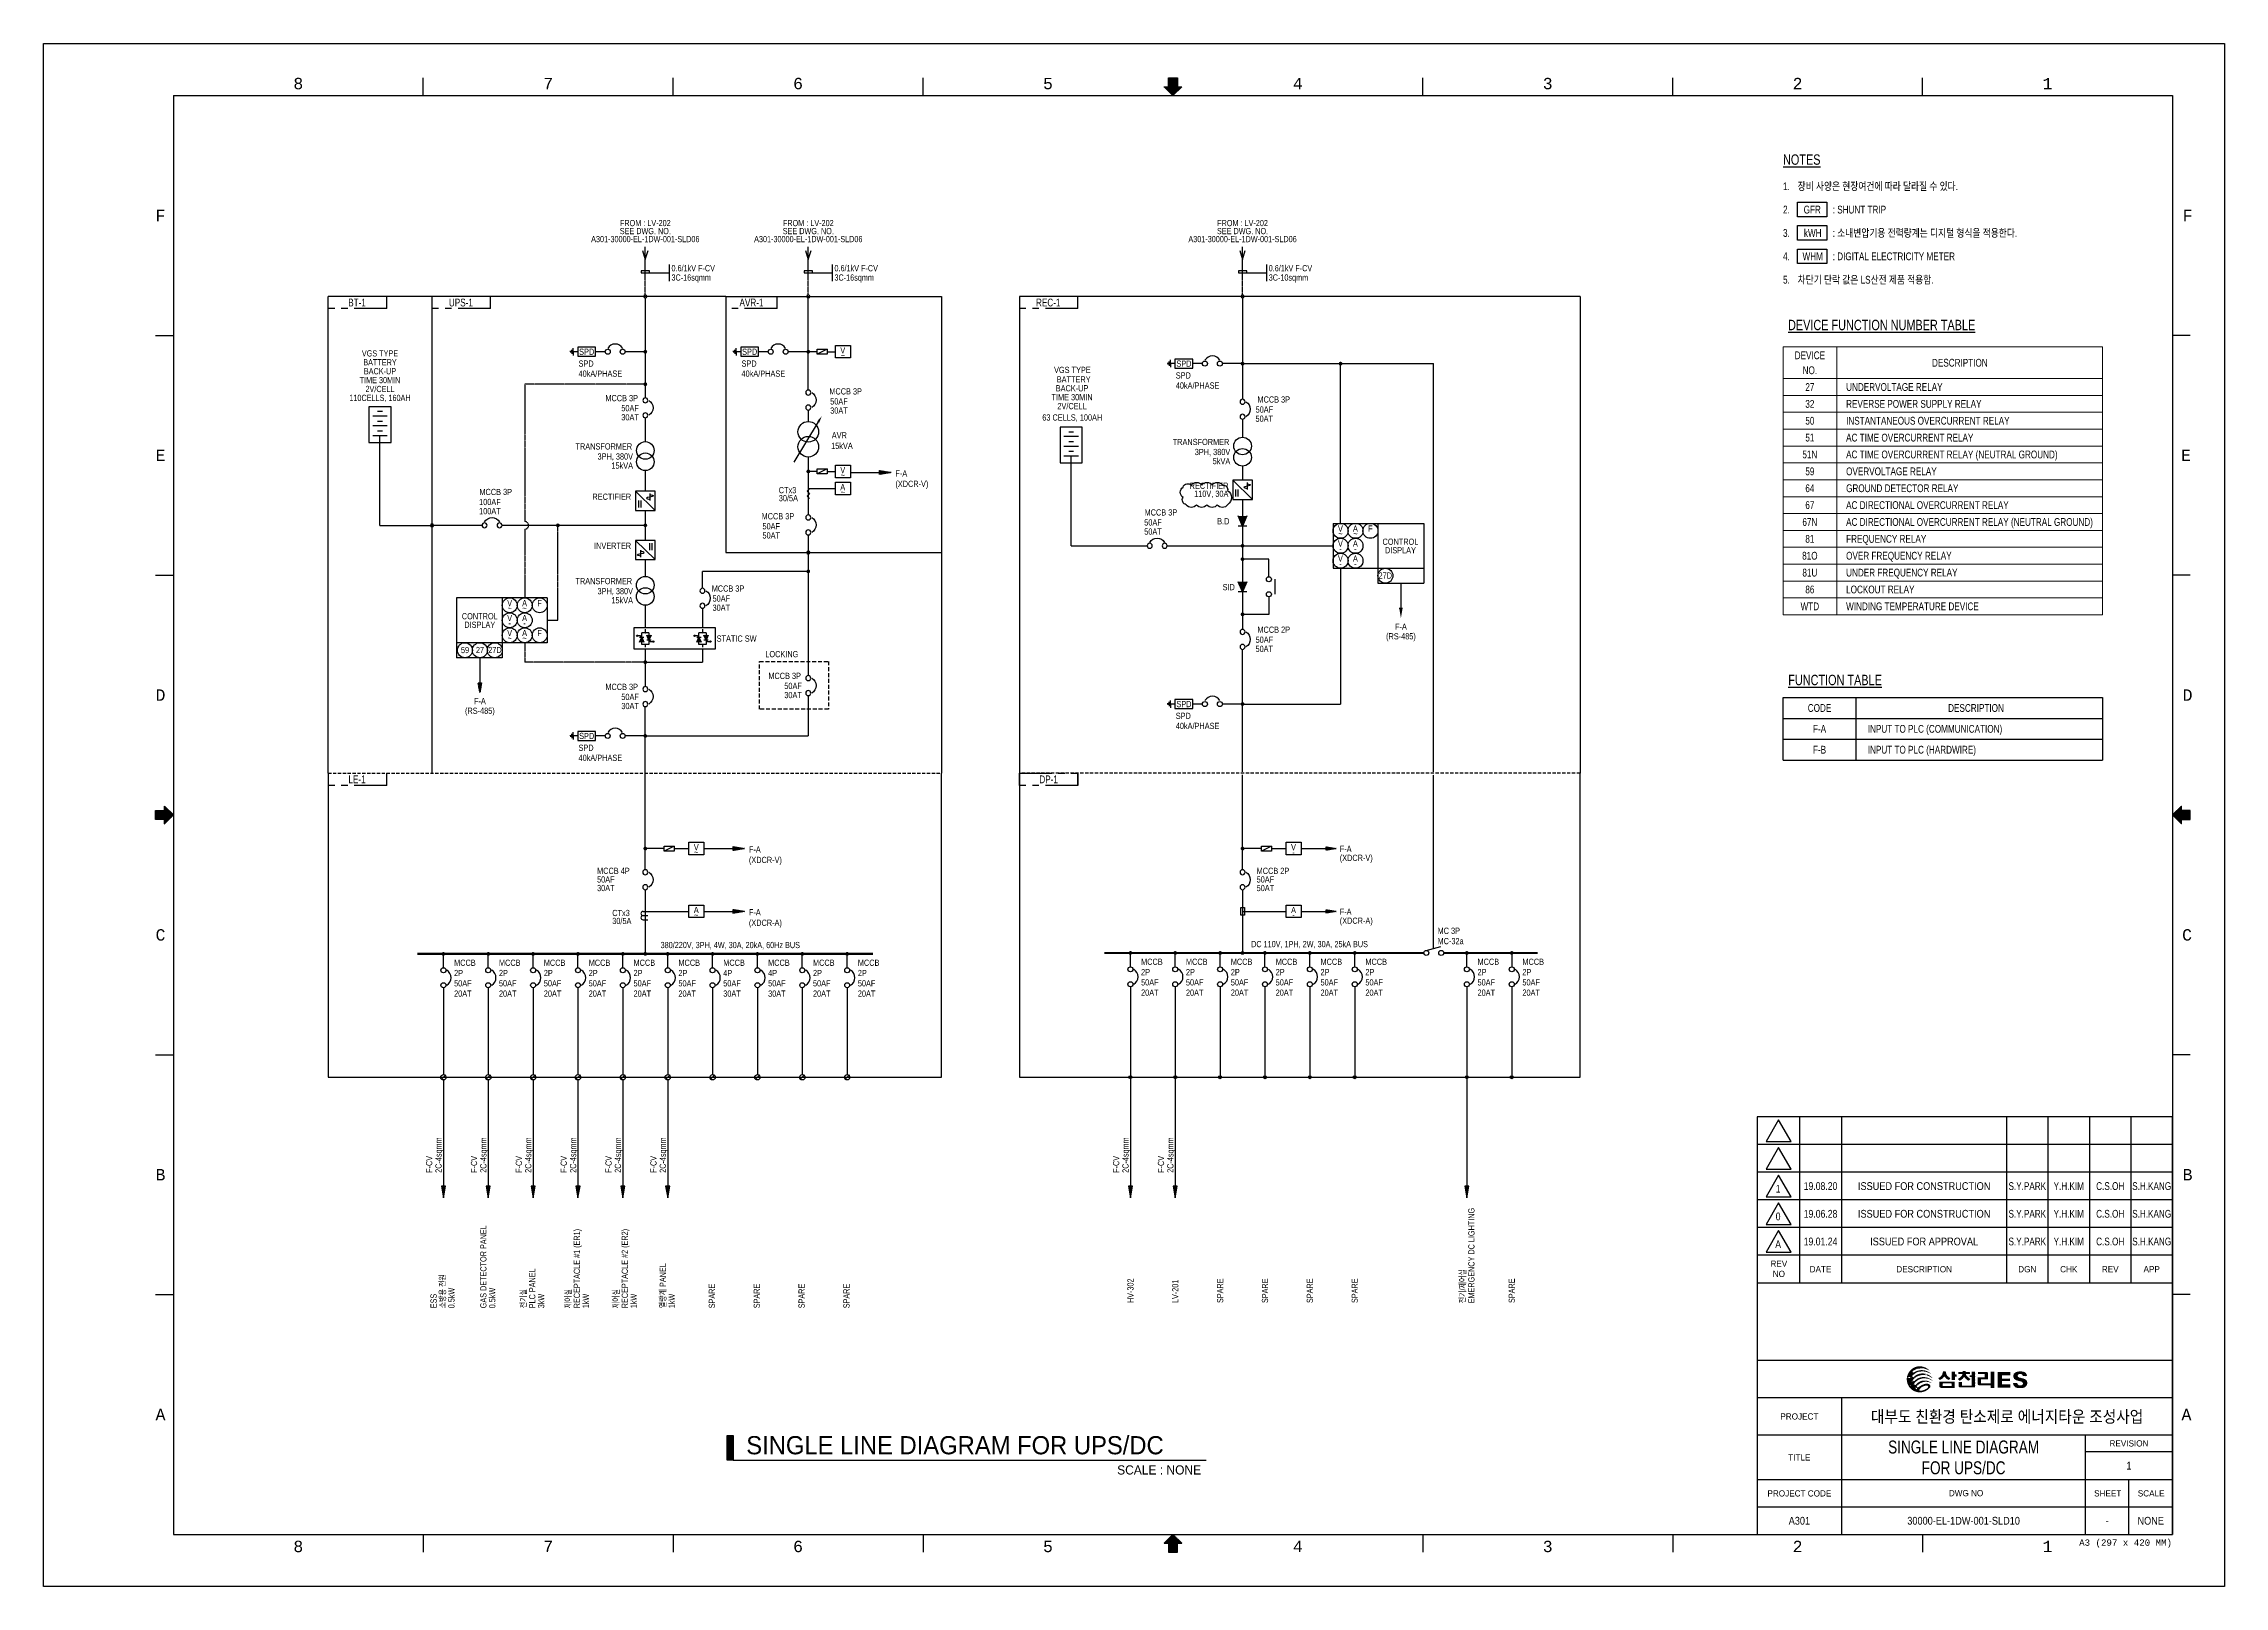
# Model space of a CAD drawing. Header units: feet. Extents: x 1 to 168002, y -59383 to 29717.
# Drawn here: x 42001 to 84001, y -59383 to -29683 of the extents above; entities that cross this region are included whole.
import ezdxf
from ezdxf.enums import TextEntityAlignment as Align
from ezdxf.lldxf.tags import DXFTag

# ---------------------------------------------------------------- set-up
doc = ezdxf.new("R2010")
doc.units = ezdxf.units.FT
doc.header["$LTSCALE"] = 50
doc.header["$MEASUREMENT"] = 0
for name, pattern in [('CONTINU', [0]), ('DASHED', [0.75, 0.5, -0.25]), ('HIDDEN', [0.375, 0.25, -0.125]), ('HIDDEN2', [0.1875, 0.125, -0.0625]), ('PHANTOM', [2.5, 1.25, -0.25, 0.25, -0.25, 0.25, -0.25])]:
    doc.linetypes.add(name, pattern=pattern)
doc.layers.get('0').update_dxf_attribs({"linetype": 'CONTINUOUS'})
for name, color, linetype in [('111$0$E-TEXT3', 4, 'CONTINUOUS'), ('BAR_TICK', 7, 'CONTINUOUS'), ('BASE', 7, 'CONTINUOUS'), ('CLOUD', 30, 'CONTINUOUS'), ('E-BUS', 6, 'CONTINUOUS'), ('E-PNL', 1, 'CEN50'), ('E-Pow', 4, 'CONTINUOUS'), ('E-SYM0', 3, 'CONTINUOUS'), ('E-SYM1', 3, 'CONTINUOUS'), ('E-SYM2', 3, 'CONTINUOUS'), ('E-Text-1', 2, 'CONTINUOUS'), ('E-Text-2', 4, 'CONTINUOUS'), ('E-Text-Call', 7, 'CONTINUOUS'), ('E-Text-Table', 7, 'CONTINUOUS'), ('E-Wire01', 7, 'CONTINUOUS'), ('EQIP', 1, 'CONTINUOUS'), ('REV', 1, 'CONTINUOUS'), ('TEXT', 7, 'CONTINUOUS'), ('title', 2, 'CONTINUOUS'), ('WIRE', 3, 'CONTINUOUS')]:
    doc.layers.add(name, color=color, linetype=linetype)
doc.layers.add('Border', color=7, linetype='CONTINUOUS', lineweight=0)
doc.styles.add('HY견고딕', font='', dxfattribs={"width": 0.85})
doc.styles.add('MONOTXT', font='', dxfattribs={"height": 0.2})
doc.styles.add('TB-1$0$MONOTXT', font='monotxt_.ttf')
doc.styles.add('돋움', font='')
doc.styles.get('HY견고딕').set_extended_font_data('Dotum')
doc.styles.get('MONOTXT').set_extended_font_data('Gulim')
doc.styles.get('돋움').set_extended_font_data('Dotum')
tags = doc.linetypes.add('CEN50', pattern=[56, 50, -2, 2, -2]).pattern_tags.tags
tags[10:11] = [DXFTag(74, 4), DXFTag(75, 0), DXFTag(340, '0'), DXFTag(46, 1.0), DXFTag(50, 0.0), DXFTag(44, 0.0), DXFTag(45, 0.0)]
tags[8:9] = [DXFTag(74, 4), DXFTag(75, 0), DXFTag(340, '0'), DXFTag(46, 1.0), DXFTag(50, 0.0), DXFTag(44, 0.0), DXFTag(45, 0.0)]
tags[6:7] = [DXFTag(74, 4), DXFTag(75, 0), DXFTag(340, '0'), DXFTag(46, 1.0), DXFTag(50, 0.0), DXFTag(44, 0.0), DXFTag(45, 0.0)]
tags[4:5] = [DXFTag(74, 4), DXFTag(75, 0), DXFTag(340, '0'), DXFTag(46, 1.0), DXFTag(50, 0.0), DXFTag(44, 0.0), DXFTag(45, 0.0)]

msp = doc.modelspace()

# ---------------------------------------------------------------- texts
at = {"color": 3, "style": '돋움'}
msp.add_text('SINGLE LINE DIAGRAM FOR UPS/DC', height=350, dxfattribs=at).set_placement((55533.9, -56665.9, 0.1), align=Align.MIDDLE_LEFT)
at = {"color": 7, "style": '돋움'}
msp.add_text('SCALE : NONE', height=176.54, dxfattribs=at).set_placement((64294.2, -57053.2, 0.1), align=Align.TOP_RIGHT)
at = {"layer": 'BAR_TICK', "color": 2, "style": '돋움', "width": 0.9}
for s, p in [('1', (82164.2, -57060.4, 0.1)), ('A301', (75816.2, -58120.1, 0.1)), ('30000-EL-1DW-001-SLD10', (78979, -58120.1, 0.1)), ('-', (81745.6, -58120.1, 0.1)), ('NONE', (82582.8, -58120.1, 0.1))]:
    msp.add_text(s, height=150, dxfattribs=at).set_placement(p, align=Align.MIDDLE_CENTER)
at = {"layer": 'Border', "color": 2, "linetype": 'Continuous', "lineweight": 25, "style": 'MONOTXT'}
for s, width, p in [('1', 0.85, (75406.7, -51728.5, 0.1)), ('19.08.20', 0.85, (76223.6, -51677.2, 0.1)), ('ISSUED FOR CONSTRUCTION', 0.9, (78219.1, -51677.2, 0.1)), ('S.Y.PARK', 0.8, (80205.8, -51677.2, 0.1)), ('Y.H.KIM', 0.8, (81004.5, -51677.2, 0.1)), ('C.S.OH', 0.8, (81803, -51677.2, 0.1)), ('S.H.KANG', 0.8, (82601.4, -51677.2, 0.1)), ('0', 0.85, (75406.7, -52261.8, 0.1)), ('19.06.28', 0.85, (76223.6, -52210.5, 0.1)), ('ISSUED FOR CONSTRUCTION', 0.9, (78219.1, -52210.5, 0.1)), ('S.Y.PARK', 0.8, (80205.8, -52210.5, 0.1)), ('Y.H.KIM', 0.8, (81004.5, -52210.5, 0.1)), ('C.S.OH', 0.8, (81803, -52210.5, 0.1)), ('S.H.KANG', 0.8, (82601.4, -52210.5, 0.1)), ('A', 0.85, (75406.7, -52795.1, 0.1)), ('19.01.24', 0.85, (76223.6, -52743.9, 0.1)), ('ISSUED FOR APPROVAL', 0.9, (78219.1, -52743.9, 0.1)), ('S.Y.PARK', 0.8, (80205.9, -52743.9, 0.1)), ('Y.H.KIM', 0.8, (81004.5, -52743.9, 0.1)), ('C.S.OH', 0.8, (81803, -52743.9, 0.1)), ('S.H.KANG', 0.8, (82601.5, -52743.9, 0.1))]:
    msp.add_text(s, height=150, dxfattribs=dict(at, width=width)).set_placement(p, align=Align.MIDDLE)
at = {"layer": 'E-SYM0', "color": 2, "style": '돋움', "width": 0.8}
msp.add_text('GFR', height=150, dxfattribs=at).set_placement((76064, -32878.3, 0.1), align=Align.MIDDLE_CENTER)
at = {"layer": 'E-SYM2', "color": 2, "style": '돋움', "width": 0.8}
for s, p in [('kWH', (76073.3, -33328.3, 0.1)), ('WHM', (76073.3, -33778.3, 0.1))]:
    msp.add_text(s, height=150, dxfattribs=at).set_placement(p, align=Align.MIDDLE_CENTER)
at = {"layer": 'E-Text-1', "style": '돋움'}
for s, height, width, p in [('장비 사양은 현장여건에 따라 달라질 수 있다.', 150, 0.8, (75782.7, -32428.3, 0.1)), ('1.', 150, 0.8, (75501.5, -32428.3, 0.1)), ('2.', 150, 0.8, (75501.5, -32878.3, 0.1)), (': SHUNT TRIP', 150, 0.8, (76457.7, -32878.3, 0.1)), ('3.', 150, 0.8, (75501.5, -33328.3, 0.1)), (': 소내변압기용 전력량계는 디지털 형식을 적용한다.', 150, 0.8, (76457.7, -33328.3, 0.1)), ('0.6/1kV F-CV', 120, 0.8, (54093.7, -34005.9, 0.1)), ('0.6/1kV F-CV', 120, 0.8, (57232.5, -34005.9, 0.1)), ('0.6/1kV F-CV', 120, 0.8, (65596.1, -34005.9, 0.1)), ('4.', 150, 0.8, (75501.5, -33778.3, 0.1)), (': DIGITAL ELECTRICITY METER', 150, 0.8, (76457.7, -33778.3, 0.1)), ('3C-16sqmm', 120, 0.8, (54093.7, -34185.9, 0.1)), ('3C-16sqmm', 120, 0.8, (57232.5, -34185.9, 0.1)), ('3C-10sqmm', 120, 0.8, (65596.1, -34185.9, 0.1)), ('5.', 150, 0.8, (75501.5, -34228.3, 0.1)), ('차단기 단락 값은 LS산전 제품 적용함.', 150, 0.8, (75782.7, -34228.3, 0.1)), ('BATTERY', 120, 0.9, (61514.6, -36146.8, 0.1)), ('UNDERVOLTAGE RELAY', 150, 0.8, (76716.1, -36293.5, 0.1)), ('63 CELLS, 100AH', 120, 0.9, (61235, -36880.2, 0.1)), ('REVERSE POWER SUPPLY RELAY', 150, 0.8, (76716.1, -36618.4, 0.1)), ('INSTANTANEOUS OVERCURRENT RELAY', 150, 0.8, (76716.1, -36943.2, 0.1)), ('AC TIME OVERCURRENT RELAY', 150, 0.8, (76716.1, -37268.1, 0.1)), ('AC TIME OVERCURRENT RELAY (NEUTRAL GROUND)', 150, 0.8, (76716.1, -37592.9, 0.1)), ('OVERVOLTAGE RELAY', 150, 0.8, (76716.1, -37917.7, 0.1)), ('GROUND DETECTOR RELAY', 150, 0.8, (76716.1, -38242.6, 0.1)), ('AC DIRECTIONAL OVERCURRENT RELAY', 150, 0.8, (76716.1, -38567.4, 0.1)), ('AC DIRECTIONAL OVERCURRENT RELAY (NEUTRAL GROUND)', 150, 0.8, (76716.1, -38892.3, 0.1)), ('OVER FREQUENCY RELAY', 150, 0.8, (76716.1, -39541.9, 0.1)), ('FREQUENCY RELAY', 150, 0.8, (76716.1, -39217.1, 0.1)), ('UNDER FREQUENCY RELAY', 150, 0.8, (76716.1, -39866.8, 0.1)), ('LOCKOUT RELAY', 150, 0.8, (76716.1, -40191.6, 0.1)), ('WINDING TEMPERATURE DEVICE', 150, 0.8, (76716.1, -40516.4, 0.1)), ('INPUT TO PLC (COMMUNICATION)', 150, 0.8, (77133.2, -42874.8, 0.1)), ('INPUT TO PLC (HARDWIRE)', 150, 0.8, (77133.2, -43276.6, 0.1)), ('MC 3P', 120, 0.9, (68847.9, -46762.2, 0.1)), ('MC-32a', 120, 0.9, (68847.9, -46960.4, 0.1)), ('MCCB', 120, 0.9, (49906.9, -47377.2, 0.1)), ('MCCB', 120, 0.9, (50770.9, -47377.2, 0.1)), ('MCCB', 120, 0.9, (51634.9, -47377.2, 0.1)), ('MCCB', 120, 0.9, (52498.9, -47377.2, 0.1)), ('MCCB', 120, 0.9, (53362.9, -47377.2, 0.1)), ('MCCB', 120, 0.9, (54226.9, -47377.2, 0.1)), ('MCCB', 120, 0.9, (55090.9, -47377.2, 0.1)), ('MCCB', 120, 0.9, (55954.9, -47377.2, 0.1)), ('MCCB', 120, 0.9, (56818.9, -47377.2, 0.1)), ('MCCB', 120, 0.9, (57682.9, -47377.2, 0.1)), ('MCCB', 120, 0.9, (63137.8, -47358.9, 0.1)), ('MCCB', 120, 0.9, (64001.8, -47358.9, 0.1)), ('MCCB', 120, 0.9, (64865.8, -47358.9, 0.1)), ('MCCB', 120, 0.9, (65729.8, -47358.9, 0.1)), ('MCCB', 120, 0.9, (66593.8, -47358.9, 0.1)), ('MCCB', 120, 0.9, (67457.8, -47358.9, 0.1)), ('MCCB', 120, 0.9, (69617.8, -47358.9, 0.1)), ('MCCB', 120, 0.9, (70481.8, -47358.9, 0.1)), ('50AF', 120, 0.9, (49906.9, -47773.5, 0.1)), ('2P', 120, 0.9, (49906.9, -47575.3, 0.1)), ('50AF', 120, 0.9, (50770.9, -47773.5, 0.1)), ('2P', 120, 0.9, (50770.9, -47575.3, 0.1)), ('50AF', 120, 0.9, (51634.9, -47773.5, 0.1)), ('2P', 120, 0.9, (51634.9, -47575.3, 0.1)), ('50AF', 120, 0.9, (52498.9, -47773.5, 0.1)), ('2P', 120, 0.9, (52498.9, -47575.3, 0.1)), ('50AF', 120, 0.9, (53362.9, -47773.5, 0.1)), ('2P', 120, 0.9, (53362.9, -47575.3, 0.1)), ('50AF', 120, 0.9, (54226.9, -47773.5, 0.1)), ('2P', 120, 0.9, (54226.9, -47575.3, 0.1)), ('4P', 120, 0.9, (55090.9, -47575.3, 0.1)), ('50AF', 120, 0.9, (55090.9, -47773.5, 0.1)), ('4P', 120, 0.9, (55954.9, -47575.3, 0.1)), ('50AF', 120, 0.9, (55954.9, -47773.5, 0.1)), ('50AF', 120, 0.9, (56818.9, -47773.5, 0.1)), ('2P', 120, 0.9, (56818.9, -47575.3, 0.1)), ('50AF', 120, 0.9, (57682.9, -47773.5, 0.1)), ('2P', 120, 0.9, (57682.9, -47575.3, 0.1)), ('50AF', 120, 0.9, (63137.8, -47755.1, 0.1)), ('2P', 120, 0.9, (63137.8, -47557, 0.1)), ('50AF', 120, 0.9, (64001.8, -47755.1, 0.1)), ('2P', 120, 0.9, (64001.8, -47557, 0.1)), ('50AF', 120, 0.9, (64865.8, -47755.1, 0.1)), ('2P', 120, 0.9, (64865.8, -47557, 0.1)), ('50AF', 120, 0.9, (65729.8, -47755.1, 0.1)), ('2P', 120, 0.9, (65729.8, -47557, 0.1)), ('50AF', 120, 0.9, (66593.8, -47755.1, 0.1)), ('2P', 120, 0.9, (66593.8, -47557, 0.1)), ('50AF', 120, 0.9, (67457.8, -47755.1, 0.1)), ('2P', 120, 0.9, (67457.8, -47557, 0.1)), ('50AF', 120, 0.9, (69617.8, -47755.1, 0.1)), ('2P', 120, 0.9, (69617.8, -47557, 0.1)), ('50AF', 120, 0.9, (70481.8, -47755.1, 0.1)), ('2P', 120, 0.9, (70481.8, -47557, 0.1)), ('20AT', 120, 0.9, (49906.9, -47971.6, 0.1)), ('20AT', 120, 0.9, (50770.9, -47971.6, 0.1)), ('20AT', 120, 0.9, (51634.9, -47971.6, 0.1)), ('20AT', 120, 0.9, (52498.9, -47971.6, 0.1)), ('20AT', 120, 0.9, (53362.9, -47971.6, 0.1)), ('20AT', 120, 0.9, (54226.9, -47971.6, 0.1)), ('30AT', 120, 0.9, (55090.9, -47971.6, 0.1)), ('30AT', 120, 0.9, (55954.9, -47971.6, 0.1)), ('20AT', 120, 0.9, (56818.9, -47971.6, 0.1)), ('20AT', 120, 0.9, (57682.9, -47971.6, 0.1)), ('20AT', 120, 0.9, (63137.8, -47953.2, 0.1)), ('20AT', 120, 0.9, (64001.8, -47953.2, 0.1)), ('20AT', 120, 0.9, (64865.8, -47953.2, 0.1)), ('20AT', 120, 0.9, (65729.8, -47953.2, 0.1)), ('20AT', 120, 0.9, (66593.8, -47953.2, 0.1)), ('20AT', 120, 0.9, (67457.8, -47953.2, 0.1)), ('20AT', 120, 0.9, (69617.8, -47953.2, 0.1)), ('20AT', 120, 0.9, (70481.8, -47953.2, 0.1))]:
    msp.add_text(s, height=height, dxfattribs=dict(at, width=width)).set_placement(p, align=Align.MIDDLE_LEFT)
for s, height, width, p in [('BT-1', 150, 0.8, (48038.1, -34667.3, 0.1)), ('UPS-1', 150, 0.8, (50038.1, -34667.3, 0.1)), ('AVR-1', 150, 0.8, (55635, -34667.3, 0.1)), ('REC-1', 150, 0.8, (61350, -34667.3, 0.1)), ('SPD', 120, 0.9, (52460.7, -35614.9, 0.1)), ('SPD', 120, 0.9, (55599.6, -35614.9, 0.1)), ('DEVICE', 150, 0.8, (76018.2, -35683.1, 0.1)), ('SPD', 120, 0.9, (63963.1, -35843.7, 0.1)), ('NO.', 150, 0.8, (76018.2, -35971.4, 0.1)), ('DESCRIPTION', 150, 0.8, (78906.6, -35826.6, 0.1)), ('27', 150, 0.8, (76018.2, -36293.6, 0.1)), ('32', 150, 0.8, (76018.2, -36618.4, 0.1)), ('50', 150, 0.8, (76018.2, -36943.2, 0.1)), ('51', 150, 0.8, (76018.2, -37268.1, 0.1)), ('51N', 150, 0.8, (76018.2, -37592.9, 0.1)), ('59', 150, 0.8, (76018.2, -37917.7, 0.1)), ('64', 150, 0.8, (76018.2, -38242.6, 0.1)), ('67', 150, 0.8, (76018.2, -38567.4, 0.1)), ('67N', 150, 0.8, (76018.2, -38892.3, 0.1)), ('81O', 150, 0.8, (76018.2, -39541.9, 0.1)), ('81', 150, 0.8, (76018.2, -39217.1, 0.1)), ('81U', 150, 0.8, (76018.2, -39866.8, 0.1)), ('86', 150, 0.8, (76018.2, -40191.6, 0.1)), ('WTD', 150, 0.8, (76018.2, -40516.4, 0.1)), ('SPD', 120, 0.9, (63963.1, -42397.4, 0.1)), ('SPD', 120, 0.9, (52460.2, -43011.5, 0.1)), ('LE-1', 150, 0.8, (48038.1, -43846.8, 0.1)), ('DP-1', 150, 0.8, (61357.2, -43846.8, 0.1))]:
    msp.add_text(s, height=height, dxfattribs=dict(at, width=width)).set_placement(p, align=Align.MIDDLE)
for s, height, width, p in [('VGS TYPE', 120, 0.8, (48479.6, -35646, 0.1)), ('TIME 30MIN', 120, 0.8, (48479.6, -36160.2, 0.1)), ('BATTERY', 120, 0.8, (48479.6, -35817.4, 0.1)), ('BACK-UP', 120, 0.8, (48479.6, -35988.8, 0.1)), ('VGS TYPE', 120, 0.9, (61815.1, -35964.3, 0.1)), ('110CELLS, 160AH', 120, 0.8, (48479.6, -36503.1, 0.1)), ('2V/CELL', 120, 0.8, (48479.6, -36331.7, 0.1)), ('TIME 30MIN', 120, 0.9, (61808.8, -36489.7, 0.1)), ('BACK-UP', 120, 0.9, (61808.8, -36318.2, 0.1)), ('2V/CELL', 120, 0.9, (61808.8, -36661.1, 0.1)), ('F-A', 150, 0.8, (76204.6, -42874.8, 0.1)), ('F-B', 150, 0.8, (76204.6, -43276.6, 0.1))]:
    msp.add_text(s, height=height, dxfattribs=dict(at, width=width)).set_placement(p, align=Align.MIDDLE_CENTER)
at = {"layer": 'E-Text-1', "style": '돋움', "width": 0.9}
for s, p in [('V', (57392.2, -35647.8, 0.1)), ('~', (57392.2, -35744.1, 0.1)), ('A', (57392.2, -38281.7, 0.1)), ('V', (57392.2, -37952.5, 0.1)), ('~', (57392.2, -38048.8, 0.1)), ('~', (57392.2, -38378, 0.1)), ('V', (66977.1, -39079.6, 0.1)), ('A', (67265.1, -39079.6, 0.1)), ('F', (67553.1, -39079.6, 0.1)), ('V', (66977.1, -39367.6, 0.1)), ('~', (66977.1, -39177.5, 0.1)), ('-', (66977.1, -39465.5, 0.1)), ('A', (67265.1, -39367.6, 0.1)), ('~', (67265.1, -39177.5, 0.1)), ('-', (67265.1, -39465.5, 0.1)), ('CONTROL', (68133.2, -39332.1, 0.1)), ('DISPLAY', (68133.2, -39496.7, 0.1)), ('V', (66977.1, -39655.6, 0.1)), ('-', (66977.1, -39753.5, 0.1)), ('A', (67265.1, -39655.6, 0.1)), ('-', (67265.1, -39753.5, 0.1)), ('27D', (67841.1, -39983.2, 0.1)), ('CONTROL', (50401.5, -40766, 0.1)), ('V', (50976.9, -40513.5, 0.1)), ('V', (50976.9, -40801.5, 0.1)), ('~', (50976.9, -40611.4, 0.1)), ('A', (51264.9, -40513.5, 0.1)), ('A', (51264.9, -40801.5, 0.1)), ('~', (51264.9, -40611.4, 0.1)), ('F', (51552.9, -40513.5, 0.1)), ('DISPLAY', (50401.5, -40930.6, 0.1)), ('V', (50976.9, -41089.5, 0.1)), ('~', (50976.9, -41187.4, 0.1)), ('-', (50976.9, -40899.4, 0.1)), ('A', (51264.9, -41089.5, 0.1)), ('~', (51264.9, -41187.4, 0.1)), ('-', (51264.9, -40899.4, 0.1)), ('F', (51552.9, -41089.5, 0.1)), ('(RS-485)', (68142.3, -41152.7, 0.1)), ('F-A', (68142.3, -40967, 0.1)), ('F-A', (68142.3, -40967, 0.1)), ('59', (50117.6, -41417.1, 0.1)), ('27', (50405.6, -41417.1, 0.1)), ('27D', (50693.6, -41417.1, 0.1)), ('F-A', (50403.9, -42400.8, 0.1)), ('F-A', (50403.9, -42400.8, 0.1)), ('(RS-485)', (50403.9, -42586.5, 0.1)), ('V', (54571.1, -45212.3, 0.1)), ('~', (54571.1, -45308.6, 0.1)), ('V', (66074, -45212.3, 0.1)), ('-', (66074, -45308.6, 0.1)), ('A', (54571.1, -46421.9, 0.1)), ('~', (54571.1, -46518.2, 0.1)), ('A', (66074, -46421.9, 0.1)), ('-', (66074, -46518.2, 0.1))]:
    msp.add_text(s, height=120, dxfattribs=at).set_placement(p, align=Align.CENTER)
for s, p in [('40kA/PHASE', (52303.8, -36096.3, 0.1)), ('SPD', (52303.8, -35902.7, 0.1)), ('40kA/PHASE', (55442.7, -36096.3, 0.1)), ('SPD', (55442.7, -35902.7, 0.1)), ('SPD', (63806.2, -36131.4, 0.1)), ('MCCB 3P', (57133.5, -36438, 0.1)), ('50AF', (57150.5, -36631.2, 0.1)), ('40kA/PHASE', (63806.2, -36325.1, 0.1)), ('30AT', (57150.5, -36807.1, 0.1)), ('15kVA', (57168.8, -37486.2, 0.1)), ('AVR', (57180.9, -37282.8, 0.1)), ('CTx3', (56160.5, -38339.5, 0.1)), ('(XDCR-V)', (58406, -38218.3, 0.1)), ('F-A', (58406, -38016.7, 0.1)), ('100AF', (50388.7, -38567.3, 0.1)), ('100AT', (50388.7, -38743.2, 0.1)), ('MCCB 3P', (50394.8, -38374.2, 0.1)), ('30/5A', (56160.5, -38493.1, 0.1)), ('MCCB 3P', (55829.2, -38841.7, 0.1)), ('50AF', (55846.2, -39034.8, 0.1)), ('50AF', (63199, -38961, 0.1)), ('50AT', (63199, -39136.9, 0.1)), ('MCCB 3P', (63205.1, -38767.9, 0.1)), ('50AT', (55846.2, -39210.7, 0.1)), ('MCCB 3P', (54867.7, -40233.5, 0.1)), ('50AF', (54884.7, -40426.6, 0.1)), ('30AT', (54884.7, -40602.5, 0.1)), ('STATIC SW', (54963.7, -41196.9, 0.1)), ('LOCKING', (55901.1, -41495.7, 0.1)), ('40kA/PHASE', (63806.2, -42878.7, 0.1)), ('SPD', (63806.2, -42685.1, 0.1)), ('SPD', (52303.3, -43299.2, 0.1)), ('40kA/PHASE', (52303.8, -43492.8, 0.1)), ('(XDCR-V)', (55584.9, -45458.1, 0.1)), ('F-A', (55584.9, -45256.5, 0.1)), ('(XDCR-V)', (66963.9, -45418.3, 0.1)), ('F-A', (66963.9, -45245.5, 0.1)), ('50AF', (52660.6, -45833.8, 0.1)), ('MCCB 4P', (52660.6, -45668.6, 0.1)), ('50AF', (65363.5, -45833.8, 0.1)), ('MCCB 2P', (65363.5, -45668.6, 0.1)), ('30AT', (52660.6, -45999.2, 0.1)), ('50AT', (65363.5, -45999.2, 0.1)), ('30/5A', (52952.7, -46633.3, 0.1)), ('CTx3', (52952.7, -46479.7, 0.1)), ('(XDCR-A)', (55584.9, -46667.7, 0.1)), ('F-A', (55584.9, -46466.1, 0.1)), ('(XDCR-A)', (66963.9, -46627.9, 0.1)), ('F-A', (66963.9, -46455.1, 0.1))]:
    msp.add_text(s, height=120, dxfattribs=at).set_placement(p)
for s, p in [('MCCB 3P', (53448.6, -36567.7, 0.1)), ('MCCB 3P', (66006.8, -36594.3, 0.1)), ('30AT', (53465.6, -36936.7, 0.1)), ('50AF', (53465.6, -36760.8, 0.1)), ('50AT', (65678.7, -36963.4, 0.1)), ('50AF', (65681.2, -36787.4, 0.1)), ('TRANSFORMER', (53336, -37497.6, 0.1)), ('TRANSFORMER', (64838.4, -37411.7, 0.1)), ('3PH, 380V', (53353, -37690.7, 0.1)), ('15kVA', (53353, -37866.6, 0.1)), ('3PH, 380V', (64855.4, -37604.8, 0.1)), ('5kVA', (64855.4, -37780.7, 0.1)), ('RECTIFIER', (64819.3, -38255, 0.1)), ('RECTIFIER', (53317, -38465.3, 0.1)), ('110V, 30A', (64819.3, -38408.6, 0.1)), ('B.D', (64838.8, -38938.2, 0.1)), ('INVERTER', (53317, -39410.6, 0.1)), ('TRANSFORMER', (53335.5, -40090.4, 0.1)), ('3PH, 380V', (53352.5, -40283.5, 0.1)), ('SID', (64943.6, -40205.7, 0.1)), ('15kVA', (53352.5, -40459.4, 0.1)), ('50AF', (65681.2, -41218.8, 0.1)), ('MCCB 2P', (66006.8, -41025.7, 0.1)), ('50AT', (65678.7, -41394.8, 0.1)), ('MCCB 3P', (56587.4, -41914.9, 0.1)), ('50AF', (56604.4, -42108, 0.1)), ('MCCB 3P', (53448.6, -42126.3, 0.1)), ('30AT', (53465.6, -42495.3, 0.1)), ('50AF', (53465.6, -42319.4, 0.1)), ('30AT', (56604.4, -42283.9, 0.1))]:
    msp.add_text(s, height=120, dxfattribs=at).set_placement(p, align=Align.RIGHT)
at = {"layer": 'E-Text-1', "style": '돋움', "width": 0.8}
for s, p in [('2C-4sqmm', (49606.2, -51422, 0.1)), ('2C-4sqmm', (50470.2, -51422, 0.1)), ('2C-4sqmm', (51334.2, -51422, 0.1)), ('2C-4sqmm', (52198.2, -51422, 0.1)), ('2C-4sqmm', (53062.2, -51422, 0.1)), ('2C-4sqmm', (53926.2, -51422, 0.1)), ('2C-4sqmm', (62837.1, -51422, 0.1)), ('2C-4sqmm', (63701.1, -51422, 0.1)), ('F-CV', (49425.9, -51422, 0.1)), ('F-CV', (50289.9, -51422, 0.1)), ('F-CV', (51153.9, -51422, 0.1)), ('F-CV', (52017.9, -51422, 0.1)), ('F-CV', (52881.9, -51422, 0.1)), ('F-CV', (53745.9, -51422, 0.1)), ('F-CV', (62656.8, -51422, 0.1)), ('F-CV', (63520.8, -51422, 0.1)), ('EMERGENCY DC LIGHTING', (69498.8, -53934.3, 0.1)), ('GAS DETECTOR PANEL', (50470.4, -54029.5, 0.1)), ('RECEPTACLE #1 (ER1)', (52271.7, -54029.5, 0.1)), ('RECEPTACLE #2 (ER2)', (53194.2, -54029.5, 0.1)), ('열량계 PANEL', (53926.4, -54029.5, 0.1)), ('전기/제어실', (69327.4, -53934.3, 0.1)), ('소방용 전원', (49683.7, -54029.5, 0.1)), ('0.5kW', (49855.1, -54029.5, 0.1)), ('0.5kW', (50641.9, -54029.5, 0.1)), ('전기실', (51240.2, -54029.5, 0.1)), ('PLC PANEL', (51411.7, -54029.5, 0.1)), ('제어실', (52100.3, -54029.5, 0.1)), ('제어실', (53022.8, -54029.5, 0.1)), ('SPARE', (54871.9, -54029.6, 0.1)), ('SPARE', (55735.9, -54029.6, 0.1)), ('SPARE', (56599.9, -54029.6, 0.1)), ('SPARE', (57463.9, -54029.6, 0.1)), ('HV-302', (62932.1, -53928.9, 0.1)), ('LV-201', (63796.1, -53928.9, 0.1)), ('SPARE', (64660.1, -53928.9, 0.1)), ('SPARE', (65524.1, -53928.9, 0.1)), ('SPARE', (66388.1, -53928.9, 0.1)), ('SPARE', (67252.1, -53928.9, 0.1)), ('SPARE', (70276.1, -53928.9, 0.1)), ('ESS', (49512.2, -54029.5, 0.1)), ('3kW', (51583.1, -54029.5, 0.1)), ('1kW', (52443.1, -54029.5, 0.1)), ('1kW', (53365.7, -54029.5, 0.1)), ('1kW', (54097.9, -54029.5, 0.1))]:
    msp.add_text(s, height=120, rotation=90, dxfattribs=at).set_placement(p, align=Align.MIDDLE_LEFT)
at = {"layer": 'E-Text-2', "style": '돋움', "width": 0.8}
msp.add_text('%%UNOTES', height=200, dxfattribs=at).set_placement((75501.5, -31915.3, 0.1), align=Align.MIDDLE_LEFT)
for s, height, p in [('FROM : LV-202', 120, (53589.7, -33137.3, 0.1)), ('FROM : LV-202', 120, (56728.5, -33137.3, 0.1)), ('FROM : LV-202', 120, (65092.1, -33137.3, 0.1)), ('A301-30000-EL-1DW-001-SLD06', 120, (53589.7, -33445.8, 0.1)), ('SEE DWG. NO.', 120, (53589.7, -33291.5, 0.1)), ('A301-30000-EL-1DW-001-SLD06', 120, (56728.5, -33445.8, 0.1)), ('SEE DWG. NO.', 120, (56728.5, -33291.5, 0.1)), ('A301-30000-EL-1DW-001-SLD06', 120, (65092.1, -33445.8, 0.1)), ('SEE DWG. NO.', 120, (65092.1, -33291.5, 0.1)), ('%%UDEVICE FUNCTION NUMBER TABLE', 200, (77400.4, -35099.9, 0.1)), ('%%UFUNCTION TABLE', 200, (76503.4, -41934.1, 0.1)), ('CODE', 150, (76204.6, -42473, 0.1)), ('DESCRIPTION', 150, (79218, -42473, 0.1))]:
    msp.add_text(s, height=height, dxfattribs=at).set_placement(p, align=Align.MIDDLE_CENTER)
for s, p in [('380/220V, 3PH, 4W, 30A, 20kA, 60Hz BUS', (53884.6, -47096.4, 0.1)), ('DC 110V, 1PH, 2W, 30A, 25kA BUS', (65257.3, -47078, 0.1))]:
    msp.add_text(s, height=120, dxfattribs=at).set_placement(p)
at = {"layer": 'TEXT', "color": 2, "style": 'HY견고딕', "width": 0.8}
for s, p in [('SINGLE LINE DIAGRAM', (78979, -56700.4, 0.1)), ('FOR UPS/DC', (78979, -57100.4, 0.1))]:
    msp.add_text(s, height=250, dxfattribs=at).set_placement(p, align=Align.MIDDLE_CENTER)

# ---------------------------------------------------------------- blocks, each defined once
blk = doc.blocks.new('117')
at = {"layer": 'E-SYM2'}
for centre in [(0, 6), (0, 0)]:
    blk.add_circle(centre, 1, dxfattribs=at)
blk.add_arc((-0.36, 3), 3.46, 299.91468, 60.08532, dxfattribs=at)
blk = doc.blocks.new('A$C611163EE')
at = {"layer": 'CLOUD', "lineweight": 0}
h = blk.add_hatch(color=7, dxfattribs=at)
edge = h.paths.add_edge_path()
edge.add_spline(control_points=[(1396, 723), (1396, 721), (1396, 718), (1396, 715), (1395, 715), (1393, 716), (1392, 715), (1392, 715), (1392, 712), (1392, 711), (1392, 710), (1392, 708), (1392, 707), (1392, 704), (1392, 702), (1392, 699), (1392, 698), (1392, 696), (1392, 695), (1392, 694), (1392, 692), (1392, 691), (1393, 690), (1396, 692), (1396, 691), (1397, 691), (1396, 687), (1396, 687), (1396, 686), (1396, 684), (1396, 683), (1396, 681), (1396, 680), (1396, 679), (1396, 677), (1396, 676), (1396, 675), (1397, 674), (1400, 675), (1400, 675), (1401, 674), (1400, 671), (1400, 671), (1401, 670), (1400, 668), (1400, 667), (1400, 665), (1400, 664), (1400, 663), (1401, 662), (1400, 659), (1400, 658), (1401, 658), (1404, 659), (1404, 658), (1405, 658), (1404, 655), (1404, 654), (1404, 653), (1404, 651), (1404, 650), (1405, 650), (1404, 647), (1404, 646), (1405, 646), (1408, 647), (1408, 646), (1409, 645), (1408, 643), (1408, 642), (1408, 641), (1408, 639), (1408, 638), (1409, 638), (1412, 639), (1412, 638), (1413, 638), (1412, 635), (1412, 634), (1413, 633), (1412, 631), (1412, 630), (1413, 630), (1416, 631), (1416, 630), (1417, 629), (1416, 627), (1416, 626), (1416, 625), (1416, 623), (1416, 622), (1417, 622), (1420, 622), (1420, 622), (1421, 621), (1420, 619), (1420, 618), (1421, 617), (1420, 615), (1420, 614), (1421, 613), (1424, 615), (1425, 614), (1425, 613), (1424, 610), (1425, 610), (1425, 609), (1428, 610), (1429, 610), (1430, 610), (1431, 610), (1433, 610), (1433, 609), (1433, 607), (1433, 606), (1432, 605), (1429, 606), (1429, 606), (1428, 606), (1428, 602), (1429, 602), (1429, 601), (1432, 602), (1433, 602), (1433, 601), (1432, 598), (1433, 598), (1433, 597), (1436, 598), (1437, 598), (1437, 597), (1436, 595), (1437, 594), (1437, 593), (1436, 591), (1437, 590), (1438, 589), (1440, 590), (1441, 590), (1441, 589), (1440, 586), (1441, 586), (1442, 585), (1444, 586), (1445, 586), (1445, 585), (1444, 582), (1445, 582), (1445, 581), (1448, 582), (1449, 582), (1450, 581), (1448, 578), (1449, 577), (1450, 577), (1452, 578), (1453, 577), (1454, 577), (1452, 574), (1453, 573), (1454, 573), (1456, 574), (1457, 573), (1458, 573), (1456, 570), (1457, 569), (1458, 569), (1461, 570), (1461, 569), (1462, 568), (1460, 566), (1461, 565), (1462, 565), (1464, 566), (1465, 565), (1466, 565), (1464, 562), (1465, 561), (1466, 561), (1468, 562), (1469, 561), (1470, 561), (1468, 558), (1469, 557), (1470, 557), (1472, 558), (1473, 557), (1474, 557), (1472, 554), (1473, 553), (1474, 553), (1477, 554), (1477, 553), (1478, 553), (1477, 549), (1477, 549), (1478, 549), (1481, 549), (1481, 549), (1482, 550), (1481, 552), (1481, 553), (1483, 553), (1484, 553), (1485, 553), (1485, 552), (1485, 550), (1485, 549), (1486, 548), (1485, 546), (1485, 545), (1486, 544), (1489, 546), (1489, 545), (1490, 544), (1489, 542), (1489, 541), (1490, 540), (1493, 542), (1493, 541), (1494, 540), (1493, 538), (1493, 537), (1494, 536), (1497, 538), (1497, 537), (1498, 536), (1497, 534), (1497, 533), (1499, 533), (1500, 533), (1502, 533), (1503, 533), (1505, 533), (1506, 533), (1506, 533), (1505, 529), (1506, 529), (1506, 528), (1509, 529), (1510, 529), (1510, 528), (1509, 526), (1510, 525), (1510, 525), (1514, 525), (1514, 525), (1514, 525), (1513, 528), (1514, 529), (1515, 529), (1517, 528), (1518, 529), (1518, 526), (1518, 523), (1518, 521), (1519, 521), (1520, 521), (1522, 521), (1522, 521), (1526, 521), (1526, 521), (1526, 520), (1525, 517), (1526, 517), (1527, 516), (1529, 517), (1530, 517), (1530, 517), (1534, 517), (1534, 517), (1535, 516), (1533, 514), (1534, 513), (1535, 513), (1537, 512), (1538, 513), (1539, 513), (1537, 516), (1538, 517), (1539, 517), (1541, 516), (1542, 517), (1542, 515), (1542, 514), (1542, 513), (1542, 512), (1542, 509), (1542, 509), (1542, 508), (1546, 509), (1546, 509), (1547, 508), (1549, 509), (1550, 509), (1550, 506), (1550, 503), (1550, 500), (1549, 500), (1547, 501), (1546, 500), (1545, 500), (1547, 497), (1546, 496), (1545, 496), (1543, 497), (1542, 496), (1541, 496), (1543, 493), (1542, 492), (1542, 492), (1539, 493), (1538, 492), (1538, 492), (1538, 488), (1538, 488), (1539, 488), (1541, 489), (1542, 488), (1542, 487), (1542, 486), (1542, 484), (1539, 484), (1537, 484), (1534, 484), (1533, 483), (1535, 481), (1534, 480), (1533, 480), (1531, 481), (1530, 480), (1529, 480), (1531, 477), (1530, 476), (1529, 476), (1526, 477), (1526, 476), (1525, 475), (1527, 473), (1526, 472), (1526, 472), (1522, 472), (1522, 472), (1522, 472), (1522, 468), (1522, 468), (1522, 467), (1525, 469), (1526, 468), (1526, 467), (1525, 465), (1526, 464), (1525, 464), (1523, 464), (1522, 464), (1521, 464), (1519, 464), (1518, 464), (1517, 464), (1518, 460), (1518, 460), (1517, 459), (1514, 461), (1514, 460), (1513, 459), (1514, 456), (1514, 456), (1513, 455), (1510, 457), (1510, 456), (1509, 455), (1510, 453), (1510, 452), (1509, 451), (1506, 452), (1506, 452), (1506, 449), (1506, 446), (1506, 444), (1504, 444), (1503, 444), (1502, 444), (1501, 443), (1502, 440), (1502, 440), (1501, 439), (1498, 440), (1497, 440), (1497, 439), (1498, 437), (1497, 436), (1496, 436), (1495, 436), (1493, 436), (1493, 437), (1493, 438), (1493, 440), (1493, 440), (1494, 443), (1493, 444), (1493, 444), (1490, 443), (1489, 444), (1489, 442), (1489, 441), (1489, 440), (1488, 440), (1487, 440), (1485, 440), (1485, 442), (1485, 445), (1485, 448), (1484, 448), (1483, 448), (1481, 448), (1480, 448), (1478, 447), (1477, 448), (1477, 448), (1474, 447), (1473, 448), (1472, 448), (1474, 451), (1473, 452), (1472, 452), (1470, 452), (1469, 452), (1468, 452), (1466, 451), (1465, 452), (1465, 452), (1465, 455), (1465, 456), (1465, 456), (1462, 456), (1461, 456), (1460, 456), (1458, 455), (1457, 456), (1457, 456), (1457, 460), (1457, 460), (1457, 460), (1453, 460), (1453, 460), (1452, 459), (1453, 457), (1453, 456), (1452, 456), (1450, 456), (1449, 456), (1449, 457), (1449, 459), (1449, 460), (1449, 461), (1449, 463), (1449, 464), (1449, 464), (1445, 464), (1445, 464), (1444, 465), (1445, 467), (1445, 468), (1442, 468), (1439, 468), (1437, 468), (1436, 469), (1437, 471), (1437, 472), (1437, 472), (1433, 472), (1433, 472), (1432, 471), (1433, 469), (1433, 468), (1431, 468), (1430, 468), (1429, 468), (1429, 471), (1429, 473), (1429, 476), (1428, 477), (1425, 475), (1425, 476), (1424, 476), (1425, 480), (1425, 480), (1424, 480), (1421, 480), (1420, 480), (1420, 480), (1421, 477), (1420, 476), (1419, 476), (1418, 476), (1416, 476), (1416, 479), (1416, 482), (1416, 484), (1416, 485), (1413, 484), (1412, 484), (1412, 485), (1413, 488), (1412, 488), (1412, 489), (1409, 488), (1408, 488), (1408, 489), (1409, 492), (1408, 492), (1408, 492), (1405, 493), (1404, 492), (1404, 492), (1405, 489), (1404, 488), (1403, 488), (1402, 488), (1400, 488), (1400, 490), (1400, 491), (1400, 492), (1400, 493), (1401, 496), (1400, 496), (1400, 497), (1397, 496), (1396, 496), (1396, 497), (1397, 500), (1396, 500), (1396, 501), (1393, 500), (1392, 500), (1392, 501), (1393, 504), (1392, 505), (1392, 505), (1389, 504), (1388, 505), (1388, 505), (1389, 508), (1388, 509), (1387, 509), (1385, 508), (1384, 509), (1383, 509), (1385, 512), (1384, 513), (1383, 513), (1380, 512), (1380, 513), (1379, 514), (1380, 516), (1380, 517), (1377, 517), (1375, 517), (1372, 517), (1372, 518), (1372, 519), (1372, 521), (1372, 521), (1372, 525), (1372, 525), (1371, 525), (1368, 524), (1368, 525), (1367, 525), (1368, 528), (1368, 529), (1367, 529), (1364, 528), (1364, 529), (1363, 530), (1364, 532), (1364, 533), (1363, 533), (1360, 532), (1360, 533), (1359, 534), (1360, 536), (1360, 537), (1360, 538), (1360, 540), (1360, 541), (1359, 542), (1356, 540), (1356, 541), (1355, 542), (1356, 545), (1356, 545), (1355, 546), (1353, 544), (1352, 545), (1351, 545), (1352, 549), (1352, 549), (1351, 549), (1348, 549), (1348, 549), (1346, 549), (1345, 549), (1344, 549), (1344, 550), (1344, 552), (1344, 553), (1344, 554), (1347, 552), (1348, 553), (1348, 553), (1348, 557), (1348, 557), (1347, 558), (1344, 557), (1344, 557), (1343, 558), (1344, 561), (1344, 561), (1343, 562), (1340, 561), (1339, 561), (1339, 562), (1340, 564), (1339, 565), (1337, 565), (1334, 565), (1331, 565), (1331, 564), (1332, 562), (1331, 561), (1331, 561), (1328, 562), (1327, 561), (1327, 560), (1328, 558), (1327, 557), (1327, 557), (1324, 558), (1323, 557), (1323, 557), (1323, 554), (1323, 553), (1323, 552), (1324, 550), (1323, 549), (1323, 548), (1320, 550), (1319, 549), (1319, 549), (1320, 545), (1319, 545), (1319, 545), (1315, 545), (1315, 545), (1315, 544), (1315, 542), (1315, 541), (1315, 540), (1315, 538), (1315, 537), (1314, 536), (1312, 538), (1311, 537), (1310, 536), (1312, 534), (1311, 533), (1310, 532), (1308, 534), (1307, 533), (1306, 532), (1308, 529), (1307, 529), (1306, 528), (1304, 530), (1303, 529), (1302, 528), (1304, 525), (1303, 525), (1302, 524), (1300, 525), (1299, 525), (1299, 522), (1299, 519), (1299, 517), (1298, 516), (1300, 513), (1299, 513), (1298, 512), (1296, 513), (1295, 513), (1294, 513), (1296, 516), (1295, 517), (1295, 517), (1291, 517), (1291, 517), (1290, 516), (1291, 513), (1291, 513), (1290, 512), (1287, 513), (1287, 513), (1286, 512), (1287, 509), (1287, 509), (1286, 508), (1283, 509), (1283, 509), (1282, 508), (1283, 505), (1283, 505), (1282, 504), (1279, 505), (1279, 505), (1278, 504), (1279, 501), (1279, 500), (1278, 500), (1275, 501), (1275, 500), (1274, 500), (1275, 497), (1275, 496), (1274, 496), (1272, 497), (1271, 496), (1270, 496), (1271, 493), (1271, 492), (1270, 492), (1267, 492), (1267, 492), (1265, 492), (1264, 492), (1262, 492), (1262, 490), (1262, 487), (1262, 484), (1261, 484), (1260, 484), (1258, 484), (1258, 484), (1255, 485), (1254, 484), (1254, 484), (1255, 480), (1254, 480), (1253, 480), (1251, 480), (1250, 480), (1249, 480), (1248, 480), (1246, 480), (1246, 479), (1247, 477), (1246, 476), (1246, 476), (1242, 477), (1242, 476), (1242, 475), (1242, 473), (1242, 472), (1242, 471), (1242, 469), (1242, 468), (1241, 468), (1239, 468), (1238, 468), (1238, 469), (1239, 471), (1238, 472), (1238, 472), (1235, 472), (1234, 472), (1234, 472), (1234, 468), (1234, 468), (1233, 467), (1231, 469), (1230, 468), (1230, 467), (1231, 465), (1230, 464), (1230, 464), (1227, 464), (1226, 464), (1225, 464), (1223, 464), (1222, 464), (1221, 464), (1222, 460), (1222, 460), (1222, 460), (1218, 460), (1218, 460), (1217, 460), (1215, 460), (1214, 460), (1213, 460), (1214, 456), (1214, 456), (1213, 456), (1210, 456), (1210, 456), (1209, 456), (1207, 456), (1206, 456), (1205, 456), (1206, 452), (1206, 452), (1205, 451), (1202, 452), (1202, 452), (1200, 452), (1199, 452), (1198, 452), (1197, 451), (1198, 448), (1198, 448), (1197, 447), (1194, 448), (1194, 448), (1192, 448), (1191, 448), (1190, 448), (1188, 448), (1187, 448), (1185, 448), (1185, 445), (1185, 442), (1185, 440), (1184, 440), (1183, 440), (1181, 440), (1181, 440), (1182, 443), (1181, 444), (1181, 444), (1178, 444), (1177, 444), (1177, 443), (1178, 440), (1177, 440), (1177, 439), (1174, 440), (1173, 440), (1172, 439), (1171, 440), (1169, 440), (1168, 440), (1167, 440), (1165, 440), (1165, 441), (1165, 442), (1165, 444), (1166, 444), (1169, 443), (1169, 444), (1169, 444), (1169, 448), (1169, 448), (1168, 448), (1166, 447), (1165, 448), (1165, 449), (1166, 451), (1165, 452), (1165, 453), (1162, 451), (1161, 452), (1160, 453), (1162, 455), (1161, 456), (1160, 457), (1158, 455), (1157, 456), (1156, 457), (1158, 459), (1157, 460), (1157, 461), (1153, 459), (1153, 460), (1152, 461), (1154, 463), (1153, 464), (1150, 464), (1148, 464), (1145, 464), (1145, 465), (1145, 467), (1145, 468), (1146, 469), (1148, 467), (1149, 468), (1149, 468), (1149, 472), (1149, 472), (1149, 472), (1145, 472), (1145, 472), (1144, 473), (1146, 475), (1145, 476), (1144, 477), (1142, 475), (1141, 476), (1140, 477), (1141, 479), (1141, 480), (1138, 480), (1135, 480), (1133, 480), (1133, 483), (1133, 486), (1133, 488), (1133, 489), (1133, 491), (1133, 492), (1133, 493), (1129, 492), (1129, 492), (1128, 493), (1129, 496), (1129, 496), (1128, 497), (1125, 496), (1125, 496), (1124, 497), (1125, 500), (1125, 500), (1124, 501), (1121, 500), (1121, 500), (1120, 501), (1121, 504), (1121, 505), (1121, 506), (1121, 507), (1121, 509), (1123, 509), (1126, 509), (1129, 509), (1129, 511), (1129, 514), (1129, 517), (1130, 517), (1131, 517), (1133, 517), (1135, 517), (1138, 517), (1141, 517), (1142, 517), (1144, 517), (1145, 517), (1145, 517), (1144, 520), (1145, 521), (1146, 521), (1148, 520), (1149, 521), (1150, 521), (1152, 520), (1153, 521), (1154, 521), (1153, 524), (1153, 525), (1154, 525), (1156, 525), (1157, 525), (1158, 525), (1160, 524), (1161, 525), (1162, 525), (1161, 528), (1161, 529), (1162, 530), (1164, 528), (1165, 529), (1166, 530), (1165, 532), (1165, 533), (1166, 534), (1168, 532), (1169, 533), (1170, 533), (1173, 532), (1173, 533), (1174, 534), (1173, 536), (1173, 537), (1174, 538), (1177, 536), (1177, 537), (1178, 538), (1177, 540), (1177, 541), (1178, 542), (1181, 540), (1181, 541), (1182, 541), (1181, 544), (1181, 545), (1181, 546), (1181, 548), (1181, 549), (1183, 549), (1184, 549), (1185, 549), (1188, 549), (1191, 549), (1194, 549), (1194, 550), (1193, 552), (1194, 553), (1194, 554), (1197, 552), (1198, 553), (1198, 554), (1197, 556), (1198, 557), (1198, 558), (1201, 557), (1202, 557), (1202, 558), (1201, 561), (1202, 561), (1202, 562), (1205, 561), (1206, 561), (1206, 562), (1205, 565), (1206, 565), (1207, 566), (1209, 565), (1210, 565), (1210, 566), (1209, 569), (1210, 569), (1210, 570), (1213, 569), (1214, 569), (1215, 570), (1213, 573), (1214, 573), (1214, 574), (1217, 573), (1218, 573), (1218, 574), (1217, 577), (1218, 577), (1218, 578), (1221, 577), (1222, 577), (1223, 578), (1221, 581), (1222, 582), (1223, 582), (1225, 581), (1226, 582), (1227, 582), (1225, 585), (1226, 586), (1227, 586), (1229, 585), (1230, 586), (1231, 586), (1229, 589), (1230, 590), (1231, 590), (1234, 589), (1234, 590), (1234, 590), (1234, 593), (1234, 594), (1234, 595), (1234, 597), (1234, 598), (1234, 598), (1238, 597), (1238, 598), (1239, 598), (1238, 601), (1238, 602), (1239, 602), (1242, 601), (1242, 602), (1243, 602), (1242, 605), (1242, 606), (1243, 606), (1246, 605), (1246, 606), (1247, 606), (1246, 609), (1246, 610), (1247, 611), (1246, 613), (1246, 614), (1247, 614), (1250, 613), (1250, 614), (1251, 615), (1250, 617), (1250, 618), (1250, 619), (1250, 621), (1250, 622), (1251, 623), (1254, 622), (1254, 622), (1255, 623), (1254, 625), (1254, 626), (1255, 627), (1254, 629), (1254, 630), (1255, 631), (1258, 630), (1258, 630), (1258, 633), (1258, 636), (1258, 638), (1259, 639), (1262, 638), (1262, 638), (1263, 639), (1262, 641), (1262, 642), (1261, 642), (1260, 642), (1258, 642), (1258, 644), (1258, 645), (1258, 646), (1261, 646), (1264, 646), (1267, 646), (1267, 648), (1267, 649), (1267, 650), (1267, 652), (1266, 653), (1267, 654), (1267, 655), (1266, 658), (1267, 658), (1267, 659), (1270, 658), (1271, 658), (1271, 661), (1271, 664), (1271, 667), (1269, 667), (1268, 667), (1267, 667), (1267, 668), (1267, 669), (1267, 671), (1269, 671), (1272, 671), (1275, 671), (1275, 673), (1275, 676), (1275, 679), (1275, 680), (1275, 681), (1275, 683), (1275, 684), (1274, 686), (1275, 687), (1275, 687), (1278, 686), (1279, 687), (1279, 687), (1279, 690), (1279, 691), (1279, 692), (1279, 694), (1279, 695), (1279, 696), (1279, 698), (1279, 699), (1279, 700), (1279, 702), (1279, 703), (1277, 703), (1276, 703), (1275, 703), (1275, 706), (1275, 708), (1275, 711), (1276, 711), (1277, 711), (1279, 711), (1279, 711), (1282, 711), (1283, 711), (1283, 712), (1283, 715), (1283, 715), (1283, 717), (1283, 718), (1283, 719), (1283, 722), (1283, 725), (1283, 727), (1283, 730), (1283, 733), (1283, 735), (1283, 738), (1283, 741), (1283, 744), (1284, 744), (1285, 744), (1287, 744), (1289, 744), (1292, 744), (1295, 744), (1298, 744), (1300, 744), (1303, 744), (1304, 744), (1306, 744), (1307, 744), (1310, 744), (1312, 744), (1315, 744), (1316, 744), (1318, 744), (1319, 744), (1322, 744), (1325, 744), (1327, 744), (1330, 744), (1333, 744), (1335, 744), (1337, 744), (1338, 744), (1339, 744), (1342, 744), (1345, 744), (1348, 744), (1349, 744), (1350, 744), (1352, 744), (1354, 744), (1357, 744), (1360, 744), (1361, 744), (1362, 744), (1364, 744), (1366, 744), (1369, 744), (1372, 744), (1377, 744), (1383, 744), (1388, 744), (1388, 742), (1388, 741), (1388, 740), (1388, 737), (1388, 734), (1388, 731), (1388, 729), (1388, 726), (1388, 723), (1391, 723), (1393, 723), (1396, 723)], knot_values=[0, 0, 0, 0, 1, 1, 1, 2, 2, 2, 3, 3, 3, 4, 4, 4, 5, 5, 5, 6, 6, 6, 7, 7, 7, 8, 8, 8, 9, 9, 9, 10, 10, 10, 11, 11, 11, 12, 12, 12, 13, 13, 13, 14, 14, 14, 15, 15, 15, 16, 16, 16, 17, 17, 17, 18, 18, 18, 19, 19, 19, 20, 20, 20, 21, 21, 21, 22, 22, 22, 23, 23, 23, 24, 24, 24, 25, 25, 25, 26, 26, 26, 27, 27, 27, 28, 28, 28, 29, 29, 29, 30, 30, 30, 31, 31, 31, 32, 32, 32, 33, 33, 33, 34, 34, 34, 35, 35, 35, 36, 36, 36, 37, 37, 37, 38, 38, 38, 39, 39, 39, 40, 40, 40, 41, 41, 41, 42, 42, 42, 43, 43, 43, 44, 44, 44, 45, 45, 45, 46, 46, 46, 47, 47, 47, 48, 48, 48, 49, 49, 49, 50, 50, 50, 51, 51, 51, 52, 52, 52, 53, 53, 53, 54, 54, 54, 55, 55, 55, 56, 56, 56, 57, 57, 57, 58, 58, 58, 59, 59, 59, 60, 60, 60, 61, 61, 61, 62, 62, 62, 63, 63, 63, 64, 64, 64, 65, 65, 65, 66, 66, 66, 67, 67, 67, 68, 68, 68, 69, 69, 69, 70, 70, 70, 71, 71, 71, 72, 72, 72, 73, 73, 73, 74, 74, 74, 75, 75, 75, 76, 76, 76, 77, 77, 77, 78, 78, 78, 79, 79, 79, 80, 80, 80, 81, 81, 81, 82, 82, 82, 83, 83, 83, 84, 84, 84, 85, 85, 85, 86, 86, 86, 87, 87, 87, 88, 88, 88, 89, 89, 89, 90, 90, 90, 91, 91, 91, 92, 92, 92, 93, 93, 93, 94, 94, 94, 95, 95, 95, 96, 96, 96, 97, 97, 97, 98, 98, 98, 99, 99, 99, 100, 100, 100, 101, 101, 101, 102, 102, 102, 103, 103, 103, 104, 104, 104, 105, 105, 105, 106, 106, 106, 107, 107, 107, 108, 108, 108, 109, 109, 109, 110, 110, 110, 111, 111, 111, 112, 112, 112, 113, 113, 113, 114, 114, 114, 115, 115, 115, 116, 116, 116, 117, 117, 117, 118, 118, 118, 119, 119, 119, 120, 120, 120, 121, 121, 121, 122, 122, 122, 123, 123, 123, 124, 124, 124, 125, 125, 125, 126, 126, 126, 127, 127, 127, 128, 128, 128, 129, 129, 129, 130, 130, 130, 131, 131, 131, 132, 132, 132, 133, 133, 133, 134, 134, 134, 135, 135, 135, 136, 136, 136, 137, 137, 137, 138, 138, 138, 139, 139, 139, 140, 140, 140, 141, 141, 141, 142, 142, 142, 143, 143, 143, 144, 144, 144, 145, 145, 145, 146, 146, 146, 147, 147, 147, 148, 148, 148, 149, 149, 149, 150, 150, 150, 151, 151, 151, 152, 152, 152, 153, 153, 153, 154, 154, 154, 155, 155, 155, 156, 156, 156, 157, 157, 157, 158, 158, 158, 159, 159, 159, 160, 160, 160, 161, 161, 161, 162, 162, 162, 163, 163, 163, 164, 164, 164, 165, 165, 165, 166, 166, 166, 167, 167, 167, 168, 168, 168, 169, 169, 169, 170, 170, 170, 171, 171, 171, 172, 172, 172, 173, 173, 173, 174, 174, 174, 175, 175, 175, 176, 176, 176, 177, 177, 177, 178, 178, 178, 179, 179, 179, 180, 180, 180, 181, 181, 181, 182, 182, 182, 183, 183, 183, 184, 184, 184, 185, 185, 185, 186, 186, 186, 187, 187, 187, 188, 188, 188, 189, 189, 189, 190, 190, 190, 191, 191, 191, 192, 192, 192, 193, 193, 193, 194, 194, 194, 195, 195, 195, 196, 196, 196, 197, 197, 197, 198, 198, 198, 199, 199, 199, 200, 200, 200, 201, 201, 201, 202, 202, 202, 203, 203, 203, 204, 204, 204, 205, 205, 205, 206, 206, 206, 207, 207, 207, 208, 208, 208, 209, 209, 209, 210, 210, 210, 211, 211, 211, 212, 212, 212, 213, 213, 213, 214, 214, 214, 215, 215, 215, 216, 216, 216, 217, 217, 217, 218, 218, 218, 219, 219, 219, 220, 220, 220, 221, 221, 221, 222, 222, 222, 223, 223, 223, 224, 224, 224, 225, 225, 225, 226, 226, 226, 227, 227, 227, 228, 228, 228, 229, 229, 229, 230, 230, 230, 231, 231, 231, 232, 232, 232, 233, 233, 233, 234, 234, 234, 235, 235, 235, 236, 236, 236, 237, 237, 237, 238, 238, 238, 239, 239, 239, 240, 240, 240, 241, 241, 241, 242, 242, 242, 243, 243, 243, 244, 244, 244, 245, 245, 245, 246, 246, 246, 247, 247, 247, 248, 248, 248, 249, 249, 249, 250, 250, 250, 251, 251, 251, 252, 252, 252, 253, 253, 253, 254, 254, 254, 255, 255, 255, 256, 256, 256, 257, 257, 257, 258, 258, 258, 259, 259, 259, 260, 260, 260, 261, 261, 261, 262, 262, 262, 263, 263, 263, 264, 264, 264, 265, 265, 265, 266, 266, 266, 267, 267, 267, 268, 268, 268, 269, 269, 269, 270, 270, 270, 271, 271, 271, 272, 272, 272, 273, 273, 273, 274, 274, 274, 275, 275, 275, 276, 276, 276, 277, 277, 277, 278, 278, 278, 279, 279, 279, 280, 280, 280, 281, 281, 281, 282, 282, 282, 283, 283, 283, 284, 284, 284, 285, 285, 285, 286, 286, 286, 287, 287, 287, 288, 288, 288, 289, 289, 289, 290, 290, 290, 291, 291, 291, 292, 292, 292, 293, 293, 293, 294, 294, 294, 295, 295, 295, 296, 296, 296, 297, 297, 297, 298, 298, 298, 299, 299, 299, 300, 300, 300, 301, 301, 301, 302, 302, 302, 303, 303, 303, 304, 304, 304, 305, 305, 305, 306, 306, 306, 307, 307, 307, 308, 308, 308, 309, 309, 309, 310, 310, 310, 311, 311, 311, 312, 312, 312, 313, 313, 313, 314, 314, 314, 315, 315, 315, 316, 316, 316, 317, 317, 317, 318, 318, 318, 319, 319, 319, 320, 320, 320, 321, 321, 321, 322, 322, 322, 323, 323, 323, 324, 324, 324, 325, 325, 325, 326, 326, 326, 327, 327, 327, 328, 328, 328, 329, 329, 329, 330, 330, 330, 331, 331, 331, 332, 332, 332, 333, 333, 333, 334, 334, 334, 335, 335, 335, 336, 336, 336, 337, 337, 337, 338, 338, 338, 339, 339, 339, 340, 340, 340, 341, 341, 341, 342, 342, 342, 343, 343, 343, 344, 344, 344, 345, 345, 345, 346, 346, 346, 347, 347, 347, 348, 348, 348, 349, 349, 349, 350, 350, 350, 351, 351, 351, 352, 352, 352, 353, 353, 353, 354, 354, 354, 355, 355, 355, 356, 356, 356, 357, 357, 357, 358, 358, 358, 359, 359, 359, 360, 360, 360, 361, 361, 361, 362, 362, 362, 363, 363, 363, 364, 364, 364, 365, 365, 365, 366, 366, 366, 367, 367, 367, 368, 368, 368, 369, 369, 369, 370, 370, 370, 371, 371, 371, 372, 372, 372, 373, 373, 373, 374, 374, 374, 375, 375, 375, 376, 376, 376, 377, 377, 377, 378, 378, 378, 379, 379, 379, 380, 380, 380, 381, 381, 381, 382, 382, 382, 383, 383, 383, 384, 384, 384, 385, 385, 385, 386, 386, 386, 387, 387, 387, 388, 388, 388, 389, 389, 389, 390, 390, 390, 391, 391, 391, 392, 392, 392, 393, 393, 393, 394, 394, 394, 395, 395, 395, 396, 396, 396, 397, 397, 397, 398, 398, 398, 399, 399, 399, 400, 400, 400, 401, 401, 401, 402, 402, 402, 403, 403, 403, 404, 404, 404, 405, 405, 405, 406, 406, 406, 407, 407, 407, 408, 408, 408, 409, 409, 409, 410, 410, 410, 411, 411, 411, 412, 412, 412, 413, 413, 413, 414, 414, 414, 415, 415, 415, 416, 416, 416, 417, 417, 417, 418, 418, 418, 419, 419, 419, 420, 420, 420, 421, 421, 421, 422, 422, 422, 423, 423, 423, 423], degree=3, periodic=0)
h = blk.add_hatch(color=7, dxfattribs=at)
edge = h.paths.add_edge_path(flags=16)
edge.add_spline(control_points=[(1283, 229), (1283, 226), (1283, 224), (1283, 221), (1285, 221), (1288, 221), (1291, 221), (1294, 221), (1296, 221), (1299, 221), (1300, 221), (1302, 221), (1303, 221), (1306, 221), (1308, 221), (1311, 221), (1314, 221), (1316, 221), (1319, 221), (1321, 221), (1322, 221), (1323, 221), (1326, 221), (1329, 221), (1331, 221), (1334, 221), (1337, 221), (1339, 221), (1341, 221), (1342, 221), (1344, 221), (1346, 221), (1349, 221), (1352, 221), (1353, 221), (1354, 221), (1356, 221), (1358, 221), (1361, 221), (1364, 221), (1365, 221), (1366, 221), (1368, 221), (1371, 221), (1373, 221), (1376, 221), (1377, 221), (1379, 221), (1380, 221), (1383, 221), (1385, 221), (1388, 221), (1389, 221), (1391, 221), (1392, 221), (1395, 221), (1398, 221), (1400, 221), (1402, 221), (1403, 221), (1404, 221), (1407, 221), (1410, 221), (1412, 221), (1414, 221), (1415, 221), (1416, 221), (1419, 221), (1422, 221), (1425, 221), (1426, 221), (1427, 221), (1429, 221), (1431, 221), (1434, 221), (1437, 221), (1439, 221), (1442, 221), (1445, 221), (1446, 221), (1448, 221), (1449, 221), (1452, 221), (1454, 221), (1457, 221), (1458, 221), (1460, 221), (1461, 221), (1464, 221), (1466, 221), (1469, 221), (1470, 221), (1472, 221), (1473, 221), (1476, 221), (1479, 221), (1481, 221), (1484, 221), (1487, 221), (1489, 221), (1491, 221), (1492, 221), (1493, 221), (1496, 221), (1499, 221), (1502, 221), (1503, 221), (1504, 221), (1506, 221), (1508, 221), (1511, 221), (1514, 221), (1515, 221), (1516, 221), (1518, 221), (1520, 221), (1523, 221), (1526, 221), (1529, 221), (1531, 221), (1534, 221), (1539, 221), (1545, 221), (1550, 221), (1553, 221), (1556, 221), (1558, 221), (1561, 221), (1564, 221), (1566, 221), (1568, 221), (1569, 221), (1570, 221), (1573, 221), (1576, 221), (1579, 221), (1580, 221), (1581, 221), (1583, 221), (1583, 221), (1586, 221), (1587, 221), (1587, 221), (1587, 224), (1587, 225), (1587, 226), (1587, 228), (1587, 229), (1588, 229), (1589, 229), (1591, 229), (1591, 229), (1594, 229), (1595, 229), (1595, 230), (1594, 232), (1595, 233), (1595, 234), (1595, 236), (1595, 237), (1595, 238), (1595, 240), (1595, 241), (1595, 242), (1595, 244), (1595, 245), (1595, 246), (1595, 248), (1595, 249), (1595, 251), (1595, 252), (1595, 253), (1595, 255), (1595, 256), (1595, 257), (1595, 260), (1595, 263), (1595, 265), (1595, 268), (1595, 271), (1595, 274), (1595, 275), (1595, 276), (1595, 278), (1595, 280), (1595, 283), (1595, 286), (1595, 288), (1595, 291), (1595, 294), (1595, 295), (1595, 296), (1595, 298), (1595, 301), (1595, 303), (1595, 306), (1595, 307), (1595, 309), (1595, 310), (1592, 310), (1589, 310), (1587, 310), (1587, 311), (1587, 313), (1587, 314), (1587, 315), (1587, 318), (1587, 318), (1586, 318), (1583, 318), (1583, 318), (1581, 318), (1580, 318), (1579, 318), (1577, 318), (1576, 318), (1574, 318), (1572, 318), (1569, 318), (1566, 318), (1564, 318), (1561, 318), (1558, 318), (1557, 318), (1556, 318), (1554, 318), (1552, 318), (1549, 318), (1546, 318), (1543, 318), (1541, 318), (1538, 318), (1537, 318), (1535, 318), (1534, 318), (1529, 318), (1523, 318), (1518, 318), (1515, 318), (1512, 318), (1510, 318), (1508, 318), (1507, 318), (1506, 318), (1503, 318), (1500, 318), (1497, 318), (1496, 318), (1495, 318), (1493, 318), (1491, 318), (1488, 318), (1485, 318), (1484, 318), (1483, 318), (1481, 318), (1479, 318), (1476, 318), (1473, 318), (1472, 318), (1470, 318), (1469, 318), (1466, 318), (1464, 318), (1461, 318), (1460, 318), (1458, 318), (1457, 318), (1454, 318), (1452, 318), (1449, 318), (1448, 318), (1446, 318), (1445, 318), (1442, 318), (1439, 318), (1437, 318), (1435, 318), (1434, 318), (1433, 318), (1430, 318), (1427, 318), (1425, 318), (1423, 318), (1422, 318), (1420, 318), (1418, 318), (1415, 318), (1412, 318), (1411, 318), (1410, 318), (1408, 318), (1406, 318), (1403, 318), (1400, 318), (1399, 318), (1398, 318), (1396, 318), (1393, 318), (1391, 318), (1388, 318), (1387, 318), (1385, 318), (1384, 318), (1381, 318), (1379, 318), (1376, 318), (1375, 318), (1373, 318), (1372, 318), (1369, 318), (1366, 318), (1364, 318), (1362, 318), (1361, 318), (1360, 318), (1357, 318), (1354, 318), (1352, 318), (1350, 318), (1349, 318), (1348, 318), (1345, 318), (1342, 318), (1339, 318), (1338, 318), (1337, 318), (1335, 318), (1330, 318), (1325, 318), (1319, 318), (1316, 318), (1314, 318), (1311, 318), (1310, 318), (1308, 318), (1307, 318), (1304, 318), (1302, 318), (1299, 318), (1296, 318), (1294, 318), (1291, 318), (1289, 318), (1288, 318), (1287, 318), (1286, 318), (1283, 319), (1283, 318), (1282, 318), (1283, 315), (1283, 314), (1282, 314), (1279, 315), (1279, 314), (1278, 314), (1279, 311), (1279, 310), (1279, 309), (1279, 307), (1279, 306), (1279, 305), (1279, 303), (1279, 302), (1279, 301), (1279, 299), (1279, 298), (1279, 297), (1279, 295), (1279, 294), (1279, 292), (1279, 291), (1279, 290), (1279, 288), (1279, 287), (1279, 286), (1279, 284), (1279, 283), (1279, 282), (1279, 279), (1279, 276), (1279, 274), (1279, 271), (1279, 268), (1279, 265), (1279, 263), (1279, 260), (1279, 257), (1279, 256), (1279, 255), (1279, 253), (1279, 251), (1279, 248), (1279, 245), (1279, 242), (1279, 240), (1279, 237), (1279, 236), (1279, 234), (1279, 233), (1279, 233), (1278, 229), (1279, 229), (1279, 228), (1282, 229), (1283, 229)], knot_values=[0, 0, 0, 0, 1, 1, 1, 2, 2, 2, 3, 3, 3, 4, 4, 4, 5, 5, 5, 6, 6, 6, 7, 7, 7, 8, 8, 8, 9, 9, 9, 10, 10, 10, 11, 11, 11, 12, 12, 12, 13, 13, 13, 14, 14, 14, 15, 15, 15, 16, 16, 16, 17, 17, 17, 18, 18, 18, 19, 19, 19, 20, 20, 20, 21, 21, 21, 22, 22, 22, 23, 23, 23, 24, 24, 24, 25, 25, 25, 26, 26, 26, 27, 27, 27, 28, 28, 28, 29, 29, 29, 30, 30, 30, 31, 31, 31, 32, 32, 32, 33, 33, 33, 34, 34, 34, 35, 35, 35, 36, 36, 36, 37, 37, 37, 38, 38, 38, 39, 39, 39, 40, 40, 40, 41, 41, 41, 42, 42, 42, 43, 43, 43, 44, 44, 44, 45, 45, 45, 46, 46, 46, 47, 47, 47, 48, 48, 48, 49, 49, 49, 50, 50, 50, 51, 51, 51, 52, 52, 52, 53, 53, 53, 54, 54, 54, 55, 55, 55, 56, 56, 56, 57, 57, 57, 58, 58, 58, 59, 59, 59, 60, 60, 60, 61, 61, 61, 62, 62, 62, 63, 63, 63, 64, 64, 64, 65, 65, 65, 66, 66, 66, 67, 67, 67, 68, 68, 68, 69, 69, 69, 70, 70, 70, 71, 71, 71, 72, 72, 72, 73, 73, 73, 74, 74, 74, 75, 75, 75, 76, 76, 76, 77, 77, 77, 78, 78, 78, 79, 79, 79, 80, 80, 80, 81, 81, 81, 82, 82, 82, 83, 83, 83, 84, 84, 84, 85, 85, 85, 86, 86, 86, 87, 87, 87, 88, 88, 88, 89, 89, 89, 90, 90, 90, 91, 91, 91, 92, 92, 92, 93, 93, 93, 94, 94, 94, 95, 95, 95, 96, 96, 96, 97, 97, 97, 98, 98, 98, 99, 99, 99, 100, 100, 100, 101, 101, 101, 102, 102, 102, 103, 103, 103, 104, 104, 104, 105, 105, 105, 106, 106, 106, 107, 107, 107, 108, 108, 108, 109, 109, 109, 110, 110, 110, 111, 111, 111, 112, 112, 112, 113, 113, 113, 114, 114, 114, 115, 115, 115, 116, 116, 116, 117, 117, 117, 118, 118, 118, 119, 119, 119, 120, 120, 120, 121, 121, 121, 122, 122, 122, 123, 123, 123, 124, 124, 124, 125, 125, 125, 126, 126, 126, 127, 127, 127, 128, 128, 128, 129, 129, 129, 130, 130, 130, 131, 131, 131, 132, 132, 132, 133, 133, 133, 134, 134, 134, 135, 135, 135, 135], degree=3, periodic=0)
edge = h.paths.add_edge_path()
edge.add_spline(control_points=[(1161, 192), (1161, 194), (1161, 195), (1161, 197), (1162, 197), (1164, 196), (1165, 197), (1166, 197), (1165, 200), (1165, 201), (1165, 202), (1165, 203), (1165, 205), (1163, 205), (1160, 205), (1157, 205), (1157, 206), (1157, 207), (1157, 209), (1158, 209), (1160, 208), (1161, 209), (1161, 209), (1161, 212), (1161, 213), (1161, 214), (1161, 215), (1161, 217), (1161, 218), (1161, 220), (1161, 221), (1161, 224), (1161, 226), (1161, 229), (1161, 230), (1161, 232), (1161, 233), (1161, 236), (1161, 238), (1161, 241), (1161, 242), (1161, 244), (1161, 245), (1161, 248), (1161, 251), (1161, 253), (1161, 256), (1161, 259), (1161, 261), (1161, 264), (1161, 267), (1161, 269), (1161, 271), (1161, 272), (1161, 274), (1161, 276), (1161, 279), (1161, 282), (1161, 284), (1161, 287), (1161, 290), (1161, 292), (1161, 295), (1161, 298), (1161, 299), (1161, 301), (1161, 302), (1161, 305), (1161, 307), (1161, 310), (1161, 313), (1161, 315), (1161, 318), (1161, 321), (1161, 324), (1161, 326), (1161, 329), (1161, 332), (1161, 334), (1161, 337), (1161, 340), (1161, 342), (1161, 344), (1161, 345), (1161, 346), (1161, 349), (1161, 352), (1161, 355), (1161, 357), (1161, 360), (1161, 363), (1161, 365), (1161, 368), (1161, 371), (1161, 373), (1161, 376), (1161, 379), (1163, 379), (1164, 379), (1165, 379), (1168, 379), (1171, 379), (1173, 379), (1179, 379), (1184, 379), (1190, 379), (1200, 379), (1211, 379), (1222, 379), (1244, 379), (1265, 379), (1287, 379), (1330, 379), (1373, 379), (1416, 379), (1418, 379), (1419, 379), (1420, 379), (1423, 379), (1426, 379), (1429, 379), (1434, 379), (1439, 379), (1445, 379), (1456, 379), (1466, 379), (1477, 379), (1499, 379), (1520, 379), (1542, 379), (1585, 379), (1629, 379), (1672, 379), (1677, 379), (1683, 379), (1688, 379), (1689, 379), (1691, 379), (1692, 379), (1695, 379), (1697, 379), (1700, 379), (1703, 379), (1706, 379), (1708, 379), (1708, 378), (1708, 376), (1708, 375), (1708, 372), (1708, 369), (1708, 367), (1708, 364), (1708, 361), (1708, 359), (1708, 356), (1708, 353), (1708, 351), (1708, 348), (1708, 345), (1708, 342), (1708, 340), (1708, 337), (1708, 334), (1708, 332), (1708, 329), (1708, 326), (1708, 325), (1708, 324), (1708, 322), (1708, 319), (1708, 317), (1708, 314), (1708, 313), (1708, 311), (1708, 310), (1708, 307), (1708, 305), (1708, 302), (1708, 301), (1708, 299), (1708, 298), (1708, 295), (1708, 292), (1708, 290), (1708, 287), (1708, 284), (1708, 282), (1708, 279), (1708, 276), (1708, 274), (1708, 272), (1708, 271), (1708, 269), (1708, 267), (1708, 264), (1708, 261), (1708, 260), (1708, 259), (1708, 257), (1708, 255), (1708, 252), (1708, 249), (1708, 248), (1708, 247), (1708, 245), (1708, 242), (1708, 240), (1708, 237), (1708, 234), (1708, 232), (1708, 229), (1708, 226), (1708, 224), (1708, 221), (1708, 220), (1708, 218), (1708, 217), (1708, 214), (1708, 211), (1708, 209), (1708, 206), (1708, 203), (1708, 201), (1708, 198), (1708, 195), (1708, 192), (1708, 190), (1708, 187), (1708, 184), (1708, 183), (1708, 182), (1708, 180), (1708, 178), (1708, 175), (1708, 172), (1708, 171), (1708, 170), (1708, 168), (1708, 165), (1708, 163), (1708, 160), (1703, 160), (1697, 160), (1692, 160), (1687, 160), (1681, 160), (1676, 160), (1670, 160), (1665, 160), (1660, 160), (1657, 160), (1654, 160), (1651, 160), (1650, 160), (1649, 160), (1647, 160), (1645, 160), (1642, 160), (1639, 160), (1638, 160), (1637, 160), (1635, 160), (1633, 160), (1630, 160), (1627, 160), (1626, 160), (1624, 160), (1623, 160), (1620, 160), (1618, 160), (1615, 160), (1614, 160), (1612, 160), (1611, 160), (1608, 160), (1606, 160), (1603, 160), (1601, 160), (1600, 160), (1599, 160), (1596, 160), (1593, 160), (1591, 160), (1589, 160), (1588, 160), (1587, 160), (1584, 160), (1581, 160), (1579, 160), (1577, 160), (1576, 160), (1574, 160), (1572, 160), (1569, 160), (1566, 160), (1565, 160), (1564, 160), (1562, 160), (1560, 160), (1557, 160), (1554, 160), (1553, 160), (1552, 160), (1550, 160), (1547, 160), (1545, 160), (1542, 160), (1541, 160), (1539, 160), (1538, 160), (1535, 160), (1533, 160), (1530, 160), (1529, 160), (1527, 160), (1526, 160), (1523, 160), (1520, 160), (1518, 160), (1516, 160), (1515, 160), (1514, 160), (1511, 160), (1508, 160), (1506, 160), (1504, 160), (1503, 160), (1502, 160), (1499, 160), (1496, 160), (1493, 160), (1492, 160), (1491, 160), (1489, 160), (1487, 160), (1484, 160), (1481, 160), (1480, 160), (1479, 160), (1477, 160), (1475, 160), (1472, 160), (1469, 160), (1468, 160), (1466, 160), (1465, 160), (1462, 160), (1460, 160), (1457, 160), (1456, 160), (1454, 160), (1453, 160), (1450, 160), (1448, 160), (1445, 160), (1443, 160), (1442, 160), (1441, 160), (1438, 160), (1435, 160), (1433, 160), (1431, 160), (1430, 160), (1429, 160), (1426, 160), (1423, 160), (1420, 160), (1419, 160), (1418, 160), (1416, 160), (1414, 160), (1411, 160), (1408, 160), (1407, 160), (1406, 160), (1404, 160), (1402, 160), (1399, 160), (1396, 160), (1395, 160), (1393, 160), (1392, 160), (1389, 160), (1387, 160), (1384, 160), (1383, 160), (1381, 160), (1380, 160), (1377, 160), (1375, 160), (1372, 160), (1371, 160), (1369, 160), (1368, 160), (1365, 160), (1362, 160), (1360, 160), (1358, 160), (1357, 160), (1356, 160), (1353, 160), (1350, 160), (1348, 160), (1346, 160), (1345, 160), (1344, 160), (1341, 160), (1338, 160), (1335, 160), (1334, 160), (1333, 160), (1331, 160), (1329, 160), (1326, 160), (1323, 160), (1322, 160), (1321, 160), (1319, 160), (1316, 160), (1314, 160), (1311, 160), (1310, 160), (1308, 160), (1307, 160), (1304, 160), (1302, 160), (1299, 160), (1298, 160), (1296, 160), (1295, 160), (1292, 160), (1289, 160), (1287, 160), (1285, 160), (1284, 160), (1283, 160), (1280, 160), (1277, 160), (1275, 160), (1272, 160), (1269, 160), (1267, 160), (1261, 160), (1256, 160), (1250, 160), (1245, 160), (1239, 160), (1234, 160), (1229, 160), (1223, 160), (1218, 160), (1217, 161), (1219, 163), (1218, 164), (1217, 165), (1215, 164), (1214, 164), (1213, 164), (1211, 164), (1210, 164), (1208, 164), (1207, 164), (1206, 164), (1204, 164), (1203, 164), (1202, 164), (1201, 165), (1202, 167), (1202, 168), (1201, 168), (1198, 168), (1198, 168), (1197, 168), (1194, 168), (1194, 168), (1193, 169), (1194, 172), (1194, 172), (1193, 173), (1190, 172), (1190, 172), (1189, 173), (1186, 172), (1185, 172), (1185, 173), (1186, 176), (1185, 176), (1185, 177), (1182, 176), (1181, 176), (1181, 177), (1182, 180), (1181, 180), (1181, 181), (1178, 180), (1177, 180), (1177, 181), (1178, 184), (1177, 184), (1177, 185), (1174, 184), (1173, 184), (1173, 185), (1174, 188), (1173, 188), (1173, 189), (1170, 188), (1169, 188), (1169, 189), (1170, 192), (1169, 192), (1169, 193), (1166, 192), (1165, 192), (1164, 192), (1163, 192), (1161, 192)], knot_values=[0, 0, 0, 0, 1, 1, 1, 2, 2, 2, 3, 3, 3, 4, 4, 4, 5, 5, 5, 6, 6, 6, 7, 7, 7, 8, 8, 8, 9, 9, 9, 10, 10, 10, 11, 11, 11, 12, 12, 12, 13, 13, 13, 14, 14, 14, 15, 15, 15, 16, 16, 16, 17, 17, 17, 18, 18, 18, 19, 19, 19, 20, 20, 20, 21, 21, 21, 22, 22, 22, 23, 23, 23, 24, 24, 24, 25, 25, 25, 26, 26, 26, 27, 27, 27, 28, 28, 28, 29, 29, 29, 30, 30, 30, 31, 31, 31, 32, 32, 32, 33, 33, 33, 34, 34, 34, 35, 35, 35, 36, 36, 36, 37, 37, 37, 38, 38, 38, 39, 39, 39, 40, 40, 40, 41, 41, 41, 42, 42, 42, 43, 43, 43, 44, 44, 44, 45, 45, 45, 46, 46, 46, 47, 47, 47, 48, 48, 48, 49, 49, 49, 50, 50, 50, 51, 51, 51, 52, 52, 52, 53, 53, 53, 54, 54, 54, 55, 55, 55, 56, 56, 56, 57, 57, 57, 58, 58, 58, 59, 59, 59, 60, 60, 60, 61, 61, 61, 62, 62, 62, 63, 63, 63, 64, 64, 64, 65, 65, 65, 66, 66, 66, 67, 67, 67, 68, 68, 68, 69, 69, 69, 70, 70, 70, 71, 71, 71, 72, 72, 72, 73, 73, 73, 74, 74, 74, 75, 75, 75, 76, 76, 76, 77, 77, 77, 78, 78, 78, 79, 79, 79, 80, 80, 80, 81, 81, 81, 82, 82, 82, 83, 83, 83, 84, 84, 84, 85, 85, 85, 86, 86, 86, 87, 87, 87, 88, 88, 88, 89, 89, 89, 90, 90, 90, 91, 91, 91, 92, 92, 92, 93, 93, 93, 94, 94, 94, 95, 95, 95, 96, 96, 96, 97, 97, 97, 98, 98, 98, 99, 99, 99, 100, 100, 100, 101, 101, 101, 102, 102, 102, 103, 103, 103, 104, 104, 104, 105, 105, 105, 106, 106, 106, 107, 107, 107, 108, 108, 108, 109, 109, 109, 110, 110, 110, 111, 111, 111, 112, 112, 112, 113, 113, 113, 114, 114, 114, 115, 115, 115, 116, 116, 116, 117, 117, 117, 118, 118, 118, 119, 119, 119, 120, 120, 120, 121, 121, 121, 122, 122, 122, 123, 123, 123, 124, 124, 124, 125, 125, 125, 126, 126, 126, 127, 127, 127, 128, 128, 128, 129, 129, 129, 130, 130, 130, 131, 131, 131, 132, 132, 132, 133, 133, 133, 134, 134, 134, 135, 135, 135, 136, 136, 136, 137, 137, 137, 138, 138, 138, 139, 139, 139, 140, 140, 140, 141, 141, 141, 142, 142, 142, 143, 143, 143, 144, 144, 144, 145, 145, 145, 146, 146, 146, 147, 147, 147, 148, 148, 148, 149, 149, 149, 150, 150, 150, 151, 151, 151, 152, 152, 152, 153, 153, 153, 154, 154, 154, 155, 155, 155, 156, 156, 156, 157, 157, 157, 158, 158, 158, 159, 159, 159, 160, 160, 160, 161, 161, 161, 162, 162, 162, 163, 163, 163, 164, 164, 164, 165, 165, 165, 166, 166, 166, 167, 167, 167, 168, 168, 168, 169, 169, 169, 170, 170, 170, 171, 171, 171, 172, 172, 172, 172], degree=3, periodic=0)
h = blk.add_hatch(color=7, dxfattribs=at)
edge = h.paths.add_edge_path()
edge.add_spline(control_points=[(1716, 642), (1718, 642), (1719, 642), (1720, 642), (1720, 641), (1720, 640), (1720, 638), (1720, 638), (1720, 635), (1720, 634), (1721, 634), (1724, 635), (1724, 634), (1725, 635), (1724, 637), (1724, 638), (1725, 639), (1728, 638), (1728, 638), (1730, 638), (1731, 638), (1733, 638), (1733, 638), (1732, 634), (1733, 634), (1733, 634), (1736, 634), (1737, 634), (1738, 634), (1739, 634), (1741, 634), (1741, 634), (1740, 638), (1741, 638), (1741, 639), (1744, 638), (1745, 638), (1746, 638), (1747, 638), (1749, 638), (1749, 638), (1749, 634), (1749, 634), (1749, 634), (1752, 634), (1753, 634), (1753, 634), (1756, 634), (1757, 634), (1758, 635), (1756, 637), (1757, 638), (1758, 638), (1760, 638), (1761, 638), (1764, 638), (1766, 638), (1769, 638), (1770, 637), (1768, 635), (1769, 634), (1769, 634), (1773, 635), (1773, 634), (1773, 633), (1773, 631), (1773, 630), (1773, 629), (1773, 627), (1773, 626), (1773, 625), (1773, 623), (1773, 622), (1773, 619), (1773, 617), (1773, 614), (1773, 613), (1773, 611), (1773, 610), (1773, 607), (1773, 604), (1773, 602), (1773, 599), (1773, 596), (1773, 594), (1773, 591), (1773, 588), (1773, 586), (1773, 584), (1773, 583), (1773, 582), (1773, 579), (1773, 576), (1773, 573), (1773, 572), (1773, 571), (1773, 569), (1773, 567), (1773, 564), (1773, 561), (1773, 559), (1773, 556), (1773, 553), (1762, 553), (1751, 553), (1741, 553), (1735, 553), (1730, 553), (1724, 553), (1722, 553), (1719, 553), (1716, 553), (1716, 552), (1717, 550), (1716, 549), (1716, 549), (1712, 550), (1712, 549), (1712, 548), (1712, 546), (1712, 545), (1712, 542), (1712, 540), (1712, 537), (1712, 534), (1712, 532), (1712, 529), (1712, 527), (1712, 526), (1712, 525), (1712, 522), (1712, 519), (1712, 517), (1712, 514), (1712, 511), (1712, 509), (1712, 506), (1712, 503), (1712, 500), (1712, 499), (1712, 498), (1712, 496), (1712, 494), (1712, 491), (1712, 488), (1712, 486), (1712, 483), (1712, 480), (1712, 477), (1712, 475), (1712, 472), (1712, 469), (1712, 467), (1712, 464), (1712, 463), (1712, 461), (1712, 460), (1712, 457), (1712, 455), (1712, 452), (1712, 450), (1712, 449), (1712, 448), (1712, 445), (1712, 442), (1712, 440), (1707, 440), (1701, 440), (1696, 440), (1693, 440), (1691, 440), (1688, 440), (1687, 440), (1685, 440), (1684, 440), (1681, 440), (1678, 440), (1676, 440), (1673, 440), (1670, 440), (1668, 440), (1665, 440), (1662, 440), (1660, 440), (1658, 440), (1657, 440), (1656, 440), (1653, 440), (1650, 440), (1647, 440), (1645, 440), (1642, 440), (1639, 440), (1634, 440), (1629, 440), (1623, 440), (1622, 440), (1620, 440), (1619, 440), (1616, 440), (1614, 440), (1611, 440), (1606, 440), (1600, 440), (1595, 440), (1595, 442), (1595, 445), (1595, 448), (1595, 450), (1595, 453), (1595, 456), (1595, 457), (1595, 459), (1595, 460), (1595, 463), (1595, 465), (1595, 468), (1595, 471), (1595, 473), (1595, 476), (1595, 479), (1595, 482), (1595, 484), (1595, 487), (1595, 490), (1595, 492), (1595, 495), (1595, 498), (1595, 500), (1595, 503), (1595, 506), (1595, 509), (1595, 510), (1595, 511), (1595, 513), (1595, 515), (1595, 518), (1595, 521), (1595, 522), (1595, 523), (1595, 525), (1595, 527), (1595, 530), (1595, 533), (1595, 534), (1595, 536), (1595, 537), (1595, 540), (1595, 542), (1595, 545), (1595, 548), (1595, 550), (1595, 553), (1595, 554), (1595, 556), (1595, 557), (1595, 560), (1595, 563), (1595, 565), (1595, 567), (1595, 568), (1595, 569), (1595, 572), (1595, 575), (1595, 577), (1595, 579), (1595, 580), (1595, 582), (1595, 584), (1595, 587), (1595, 590), (1595, 592), (1595, 595), (1595, 598), (1595, 599), (1595, 600), (1595, 602), (1595, 604), (1595, 607), (1595, 610), (1595, 611), (1595, 613), (1595, 614), (1595, 617), (1595, 619), (1595, 622), (1595, 623), (1595, 625), (1595, 626), (1595, 629), (1595, 631), (1595, 634), (1595, 637), (1595, 640), (1595, 642), (1595, 644), (1595, 645), (1595, 646), (1595, 649), (1595, 652), (1595, 654), (1595, 656), (1595, 657), (1595, 658), (1595, 661), (1595, 664), (1595, 667), (1595, 668), (1595, 669), (1595, 671), (1595, 673), (1595, 676), (1595, 679), (1595, 681), (1595, 684), (1595, 687), (1595, 688), (1595, 690), (1595, 691), (1595, 692), (1595, 694), (1595, 695), (1595, 696), (1595, 698), (1595, 699), (1595, 702), (1595, 704), (1595, 707), (1595, 708), (1595, 710), (1595, 711), (1595, 714), (1595, 717), (1595, 719), (1595, 722), (1595, 725), (1595, 727), (1595, 730), (1595, 733), (1595, 735), (1600, 735), (1606, 735), (1611, 735), (1614, 735), (1616, 735), (1619, 735), (1620, 735), (1622, 735), (1623, 735), (1626, 735), (1629, 735), (1631, 735), (1634, 735), (1637, 735), (1639, 735), (1642, 735), (1645, 735), (1647, 735), (1649, 735), (1650, 735), (1651, 735), (1654, 735), (1657, 735), (1660, 735), (1662, 735), (1665, 735), (1668, 735), (1673, 735), (1678, 735), (1684, 735), (1689, 735), (1695, 735), (1700, 735), (1701, 735), (1703, 735), (1704, 735), (1707, 735), (1710, 735), (1712, 735), (1712, 734), (1712, 733), (1712, 731), (1712, 729), (1712, 726), (1712, 723), (1712, 721), (1712, 718), (1712, 715), (1712, 713), (1712, 710), (1712, 707), (1712, 704), (1712, 702), (1712, 699), (1712, 698), (1712, 696), (1712, 695), (1712, 692), (1712, 690), (1712, 687), (1712, 686), (1712, 684), (1712, 683), (1712, 680), (1712, 677), (1712, 675), (1712, 672), (1712, 669), (1712, 667), (1712, 665), (1712, 664), (1712, 663), (1712, 661), (1712, 660), (1712, 658), (1712, 657), (1712, 656), (1712, 654), (1712, 653), (1712, 652), (1712, 650), (1712, 649), (1712, 648), (1712, 646), (1712, 646), (1712, 643), (1712, 642), (1713, 642), (1715, 643), (1716, 642)], knot_values=[0, 0, 0, 0, 1, 1, 1, 2, 2, 2, 3, 3, 3, 4, 4, 4, 5, 5, 5, 6, 6, 6, 7, 7, 7, 8, 8, 8, 9, 9, 9, 10, 10, 10, 11, 11, 11, 12, 12, 12, 13, 13, 13, 14, 14, 14, 15, 15, 15, 16, 16, 16, 17, 17, 17, 18, 18, 18, 19, 19, 19, 20, 20, 20, 21, 21, 21, 22, 22, 22, 23, 23, 23, 24, 24, 24, 25, 25, 25, 26, 26, 26, 27, 27, 27, 28, 28, 28, 29, 29, 29, 30, 30, 30, 31, 31, 31, 32, 32, 32, 33, 33, 33, 34, 34, 34, 35, 35, 35, 36, 36, 36, 37, 37, 37, 38, 38, 38, 39, 39, 39, 40, 40, 40, 41, 41, 41, 42, 42, 42, 43, 43, 43, 44, 44, 44, 45, 45, 45, 46, 46, 46, 47, 47, 47, 48, 48, 48, 49, 49, 49, 50, 50, 50, 51, 51, 51, 52, 52, 52, 53, 53, 53, 54, 54, 54, 55, 55, 55, 56, 56, 56, 57, 57, 57, 58, 58, 58, 59, 59, 59, 60, 60, 60, 61, 61, 61, 62, 62, 62, 63, 63, 63, 64, 64, 64, 65, 65, 65, 66, 66, 66, 67, 67, 67, 68, 68, 68, 69, 69, 69, 70, 70, 70, 71, 71, 71, 72, 72, 72, 73, 73, 73, 74, 74, 74, 75, 75, 75, 76, 76, 76, 77, 77, 77, 78, 78, 78, 79, 79, 79, 80, 80, 80, 81, 81, 81, 82, 82, 82, 83, 83, 83, 84, 84, 84, 85, 85, 85, 86, 86, 86, 87, 87, 87, 88, 88, 88, 89, 89, 89, 90, 90, 90, 91, 91, 91, 92, 92, 92, 93, 93, 93, 94, 94, 94, 95, 95, 95, 96, 96, 96, 97, 97, 97, 98, 98, 98, 99, 99, 99, 100, 100, 100, 101, 101, 101, 102, 102, 102, 103, 103, 103, 104, 104, 104, 105, 105, 105, 106, 106, 106, 107, 107, 107, 108, 108, 108, 109, 109, 109, 110, 110, 110, 111, 111, 111, 112, 112, 112, 113, 113, 113, 114, 114, 114, 115, 115, 115, 116, 116, 116, 117, 117, 117, 118, 118, 118, 119, 119, 119, 120, 120, 120, 121, 121, 121, 122, 122, 122, 123, 123, 123, 124, 124, 124, 125, 125, 125, 126, 126, 126, 127, 127, 127, 128, 128, 128, 129, 129, 129, 130, 130, 130, 131, 131, 131, 132, 132, 132, 133, 133, 133, 134, 134, 134, 135, 135, 135, 136, 136, 136, 137, 137, 137, 138, 138, 138, 139, 139, 139, 140, 140, 140, 141, 141, 141, 142, 142, 142, 143, 143, 143, 143], degree=3, periodic=0)
h = blk.add_hatch(color=7, dxfattribs=at)
edge = h.paths.add_edge_path()
edge.add_spline(control_points=[(2101, 723), (2103, 723), (2104, 723), (2105, 723), (2107, 723), (2108, 723), (2109, 723), (2111, 723), (2112, 723), (2113, 723), (2116, 723), (2119, 723), (2122, 723), (2127, 723), (2132, 723), (2138, 723), (2143, 723), (2149, 723), (2154, 723), (2157, 723), (2159, 723), (2162, 723), (2163, 723), (2165, 723), (2166, 723), (2167, 723), (2169, 723), (2170, 723), (2172, 723), (2173, 723), (2174, 723), (2185, 723), (2196, 723), (2207, 723), (2212, 723), (2217, 723), (2223, 723), (2226, 723), (2228, 723), (2231, 723), (2232, 723), (2234, 723), (2235, 723), (2236, 723), (2238, 723), (2239, 723), (2240, 723), (2242, 723), (2243, 723), (2243, 723), (2244, 720), (2243, 719), (2243, 719), (2239, 720), (2239, 719), (2239, 719), (2239, 716), (2239, 715), (2239, 715), (2243, 716), (2243, 715), (2243, 715), (2243, 712), (2243, 711), (2243, 710), (2243, 708), (2243, 707), (2243, 706), (2243, 704), (2243, 703), (2243, 702), (2243, 700), (2243, 699), (2243, 698), (2243, 696), (2243, 695), (2243, 694), (2243, 692), (2243, 691), (2243, 688), (2243, 686), (2243, 683), (2243, 680), (2243, 677), (2243, 675), (2243, 673), (2243, 672), (2243, 671), (2243, 668), (2243, 665), (2243, 663), (2243, 661), (2243, 660), (2243, 658), (2243, 656), (2243, 653), (2243, 650), (2240, 650), (2238, 650), (2235, 650), (2232, 650), (2230, 650), (2227, 650), (2226, 650), (2224, 650), (2223, 650), (2220, 650), (2217, 650), (2215, 650), (2213, 650), (2212, 650), (2211, 650), (2208, 650), (2205, 650), (2203, 650), (2200, 650), (2197, 650), (2194, 650), (2192, 650), (2189, 650), (2186, 650), (2185, 650), (2184, 650), (2182, 650), (2177, 650), (2172, 650), (2166, 650), (2163, 650), (2161, 650), (2158, 650), (2157, 650), (2155, 650), (2154, 650), (2151, 650), (2149, 650), (2146, 650), (2143, 650), (2140, 650), (2138, 650), (2135, 650), (2132, 650), (2130, 650), (2128, 650), (2127, 650), (2126, 650), (2123, 650), (2120, 650), (2117, 650), (2116, 650), (2115, 650), (2113, 650), (2112, 650), (2111, 650), (2109, 650), (2109, 650), (2106, 651), (2105, 650), (2105, 650), (2106, 647), (2105, 646), (2105, 646), (2102, 647), (2101, 646), (2101, 646), (2102, 643), (2101, 642), (2101, 642), (2097, 643), (2097, 642), (2097, 641), (2098, 639), (2097, 638), (2098, 638), (2101, 639), (2101, 638), (2102, 638), (2101, 635), (2101, 634), (2101, 633), (2101, 631), (2101, 630), (2102, 630), (2105, 631), (2105, 630), (2106, 630), (2105, 627), (2105, 626), (2105, 625), (2105, 623), (2105, 622), (2106, 621), (2109, 623), (2109, 622), (2110, 622), (2109, 619), (2109, 618), (2109, 618), (2109, 614), (2109, 614), (2110, 614), (2113, 614), (2113, 614), (2115, 614), (2116, 614), (2117, 614), (2117, 613), (2118, 611), (2117, 610), (2117, 609), (2114, 611), (2113, 610), (2113, 609), (2113, 606), (2113, 606), (2114, 605), (2117, 606), (2117, 606), (2118, 605), (2117, 602), (2117, 602), (2118, 601), (2121, 602), (2122, 602), (2122, 600), (2122, 599), (2122, 598), (2122, 597), (2121, 594), (2122, 594), (2122, 593), (2125, 594), (2126, 594), (2126, 593), (2125, 590), (2126, 590), (2126, 589), (2129, 590), (2130, 590), (2130, 589), (2129, 587), (2130, 586), (2130, 585), (2133, 586), (2134, 586), (2134, 585), (2134, 582), (2134, 582), (2134, 581), (2133, 578), (2134, 577), (2134, 577), (2137, 578), (2138, 577), (2138, 577), (2137, 574), (2138, 573), (2139, 573), (2141, 574), (2142, 573), (2142, 573), (2141, 570), (2142, 569), (2142, 569), (2145, 570), (2146, 569), (2146, 569), (2145, 565), (2146, 565), (2147, 565), (2149, 565), (2150, 565), (2151, 565), (2153, 565), (2154, 565), (2154, 564), (2154, 563), (2154, 561), (2154, 561), (2154, 557), (2154, 557), (2155, 557), (2158, 558), (2158, 557), (2159, 556), (2157, 554), (2158, 553), (2159, 553), (2162, 554), (2162, 553), (2163, 552), (2162, 550), (2162, 549), (2165, 549), (2167, 549), (2170, 549), (2170, 548), (2170, 546), (2170, 545), (2170, 544), (2170, 542), (2170, 541), (2170, 540), (2174, 541), (2174, 541), (2175, 540), (2174, 538), (2174, 537), (2177, 537), (2180, 537), (2182, 537), (2182, 536), (2182, 534), (2182, 533), (2183, 532), (2186, 534), (2186, 533), (2187, 532), (2186, 529), (2186, 529), (2187, 528), (2190, 530), (2190, 529), (2191, 528), (2190, 525), (2190, 525), (2191, 524), (2194, 525), (2194, 525), (2195, 524), (2194, 521), (2194, 521), (2195, 520), (2198, 521), (2199, 521), (2199, 520), (2198, 517), (2199, 517), (2199, 516), (2202, 517), (2203, 517), (2203, 516), (2206, 517), (2207, 517), (2207, 516), (2206, 513), (2207, 513), (2207, 512), (2210, 513), (2211, 513), (2211, 512), (2210, 509), (2211, 509), (2212, 508), (2214, 509), (2215, 509), (2215, 508), (2214, 505), (2215, 505), (2215, 504), (2219, 504), (2219, 505), (2219, 505), (2218, 508), (2219, 509), (2220, 509), (2221, 509), (2223, 509), (2223, 507), (2223, 506), (2223, 505), (2223, 504), (2222, 501), (2223, 500), (2223, 500), (2226, 501), (2227, 500), (2228, 500), (2226, 497), (2227, 496), (2228, 496), (2230, 496), (2231, 496), (2231, 496), (2235, 497), (2235, 496), (2236, 496), (2234, 493), (2235, 492), (2236, 492), (2238, 493), (2239, 492), (2240, 492), (2239, 489), (2239, 488), (2240, 488), (2242, 488), (2243, 488), (2244, 488), (2247, 489), (2247, 488), (2248, 488), (2247, 484), (2247, 484), (2248, 484), (2250, 484), (2251, 484), (2252, 484), (2255, 485), (2255, 484), (2256, 483), (2255, 481), (2255, 480), (2256, 480), (2258, 481), (2259, 480), (2260, 480), (2259, 477), (2259, 476), (2259, 475), (2259, 473), (2259, 472), (2258, 472), (2256, 473), (2255, 472), (2255, 472), (2256, 468), (2255, 468), (2254, 467), (2252, 469), (2251, 468), (2251, 467), (2252, 465), (2251, 464), (2251, 463), (2248, 465), (2247, 464), (2247, 463), (2248, 461), (2247, 460), (2247, 460), (2243, 460), (2243, 460), (2243, 459), (2243, 457), (2243, 456), (2243, 455), (2243, 453), (2243, 452), (2242, 451), (2240, 453), (2239, 452), (2238, 451), (2240, 449), (2239, 448), (2238, 447), (2236, 448), (2235, 448), (2234, 447), (2236, 445), (2235, 444), (2234, 444), (2232, 444), (2231, 444), (2230, 443), (2232, 440), (2231, 440), (2230, 439), (2228, 440), (2227, 440), (2226, 439), (2228, 436), (2227, 436), (2226, 435), (2223, 436), (2223, 436), (2222, 435), (2224, 432), (2223, 432), (2222, 431), (2219, 432), (2219, 432), (2218, 431), (2219, 428), (2219, 428), (2218, 427), (2215, 428), (2215, 428), (2214, 427), (2215, 424), (2215, 423), (2214, 423), (2211, 424), (2211, 423), (2210, 423), (2211, 420), (2211, 419), (2210, 419), (2207, 420), (2207, 419), (2206, 419), (2207, 416), (2207, 415), (2206, 415), (2204, 416), (2203, 415), (2202, 415), (2203, 412), (2203, 411), (2202, 411), (2199, 411), (2199, 411), (2197, 411), (2196, 411), (2194, 411), (2194, 412), (2195, 415), (2194, 415), (2194, 416), (2191, 415), (2190, 415), (2190, 416), (2187, 415), (2186, 415), (2186, 416), (2187, 419), (2186, 419), (2186, 420), (2183, 419), (2182, 419), (2182, 420), (2183, 423), (2182, 423), (2181, 424), (2179, 423), (2178, 423), (2177, 423), (2176, 423), (2174, 423), (2174, 424), (2175, 427), (2174, 428), (2174, 428), (2171, 427), (2170, 428), (2170, 426), (2170, 425), (2170, 423), (2169, 423), (2167, 423), (2166, 423), (2166, 426), (2166, 429), (2166, 432), (2163, 432), (2161, 432), (2158, 432), (2157, 432), (2155, 432), (2154, 432), (2154, 433), (2154, 434), (2154, 436), (2154, 436), (2154, 439), (2154, 440), (2153, 440), (2151, 439), (2150, 440), (2149, 440), (2151, 443), (2150, 444), (2149, 444), (2147, 443), (2146, 444), (2145, 444), (2146, 447), (2146, 448), (2145, 448), (2143, 447), (2142, 448), (2141, 448), (2138, 447), (2138, 448), (2137, 448), (2138, 451), (2138, 452), (2137, 452), (2134, 451), (2134, 452), (2133, 453), (2134, 455), (2134, 456), (2133, 457), (2130, 455), (2130, 456), (2129, 456), (2130, 459), (2130, 460), (2129, 461), (2126, 459), (2126, 460), (2125, 460), (2126, 464), (2126, 464), (2125, 464), (2123, 464), (2122, 464), (2121, 464), (2118, 464), (2117, 464), (2117, 465), (2118, 467), (2117, 468), (2117, 469), (2114, 467), (2113, 468), (2113, 469), (2114, 471), (2113, 472), (2113, 473), (2110, 471), (2109, 472), (2109, 473), (2110, 475), (2109, 476), (2109, 477), (2106, 475), (2105, 476), (2105, 477), (2106, 479), (2105, 480), (2103, 480), (2100, 480), (2097, 480), (2097, 481), (2098, 484), (2097, 484), (2097, 485), (2094, 484), (2093, 484), (2093, 485), (2094, 488), (2093, 488), (2093, 489), (2090, 488), (2089, 488), (2088, 489), (2090, 492), (2089, 492), (2088, 493), (2086, 492), (2085, 492), (2084, 493), (2086, 496), (2085, 496), (2084, 497), (2082, 496), (2081, 496), (2080, 497), (2082, 500), (2081, 500), (2080, 501), (2078, 500), (2077, 500), (2076, 501), (2078, 504), (2077, 505), (2076, 505), (2074, 504), (2073, 505), (2072, 505), (2074, 508), (2073, 509), (2072, 509), (2070, 508), (2069, 509), (2068, 509), (2070, 512), (2069, 513), (2068, 513), (2065, 512), (2065, 513), (2064, 513), (2065, 516), (2065, 517), (2064, 517), (2061, 516), (2061, 517), (2060, 517), (2061, 520), (2061, 521), (2061, 522), (2061, 524), (2061, 525), (2060, 525), (2057, 524), (2057, 525), (2056, 525), (2057, 528), (2057, 529), (2056, 529), (2053, 528), (2053, 529), (2052, 529), (2053, 533), (2053, 533), (2052, 533), (2050, 533), (2049, 533), (2047, 533), (2046, 533), (2045, 533), (2045, 536), (2045, 538), (2045, 541), (2042, 541), (2039, 541), (2036, 541), (2036, 540), (2037, 538), (2036, 537), (2036, 536), (2033, 538), (2032, 537), (2032, 536), (2033, 534), (2032, 533), (2032, 532), (2029, 534), (2028, 533), (2028, 532), (2029, 530), (2028, 529), (2028, 528), (2024, 529), (2024, 529), (2024, 528), (2024, 526), (2024, 525), (2024, 523), (2024, 522), (2024, 521), (2024, 520), (2025, 517), (2024, 517), (2024, 516), (2021, 517), (2020, 517), (2019, 516), (2017, 517), (2016, 517), (2015, 516), (2017, 513), (2016, 513), (2015, 512), (2013, 513), (2012, 513), (2011, 512), (2013, 509), (2012, 509), (2011, 508), (2009, 509), (2008, 509), (2007, 508), (2009, 505), (2008, 505), (2007, 504), (2005, 505), (2004, 505), (2003, 504), (2005, 501), (2004, 500), (2003, 500), (2001, 501), (2000, 500), (1999, 500), (2001, 497), (2000, 496), (1999, 496), (1997, 497), (1996, 496), (1995, 496), (1997, 493), (1996, 492), (1995, 492), (1993, 492), (1992, 492), (1991, 492), (1989, 493), (1988, 492), (1987, 492), (1988, 489), (1988, 488), (1987, 488), (1985, 489), (1984, 488), (1984, 486), (1984, 483), (1984, 480), (1983, 479), (1984, 477), (1984, 476), (1983, 475), (1981, 477), (1980, 476), (1979, 477), (1980, 480), (1980, 480), (1980, 480), (1976, 480), (1976, 480), (1975, 479), (1976, 477), (1976, 476), (1975, 475), (1972, 477), (1972, 476), (1971, 475), (1972, 473), (1972, 472), (1971, 471), (1968, 473), (1968, 472), (1967, 471), (1968, 469), (1968, 468), (1967, 467), (1964, 469), (1963, 468), (1963, 467), (1964, 465), (1963, 464), (1963, 463), (1960, 465), (1959, 464), (1959, 463), (1960, 461), (1959, 460), (1958, 460), (1957, 460), (1955, 460), (1955, 460), (1952, 460), (1951, 460), (1951, 459), (1952, 456), (1951, 456), (1951, 455), (1948, 457), (1947, 456), (1947, 455), (1948, 452), (1947, 452), (1946, 451), (1944, 452), (1943, 452), (1943, 451), (1944, 448), (1943, 448), (1943, 447), (1940, 448), (1939, 448), (1938, 447), (1936, 448), (1935, 448), (1935, 447), (1936, 444), (1935, 444), (1934, 443), (1932, 444), (1931, 444), (1931, 443), (1932, 440), (1931, 440), (1930, 439), (1928, 440), (1927, 440), (1926, 439), (1924, 440), (1923, 440), (1922, 439), (1924, 436), (1923, 436), (1922, 435), (1920, 436), (1919, 436), (1918, 435), (1919, 432), (1919, 432), (1918, 431), (1915, 432), (1915, 432), (1914, 431), (1915, 428), (1915, 428), (1915, 426), (1915, 425), (1915, 423), (1914, 423), (1912, 423), (1911, 423), (1910, 424), (1911, 427), (1911, 428), (1911, 428), (1907, 428), (1907, 428), (1906, 427), (1907, 424), (1907, 423), (1906, 423), (1904, 423), (1903, 423), (1901, 423), (1900, 423), (1899, 423), (1899, 421), (1899, 418), (1899, 415), (1896, 415), (1893, 415), (1891, 415), (1890, 415), (1887, 416), (1886, 415), (1886, 415), (1887, 412), (1886, 411), (1886, 411), (1883, 411), (1882, 411), (1881, 411), (1880, 411), (1878, 411), (1878, 412), (1879, 415), (1878, 415), (1878, 416), (1875, 415), (1874, 415), (1874, 416), (1875, 419), (1874, 419), (1874, 420), (1871, 419), (1870, 419), (1870, 420), (1871, 423), (1870, 423), (1870, 424), (1867, 423), (1866, 423), (1866, 424), (1867, 427), (1866, 428), (1866, 428), (1863, 427), (1862, 428), (1862, 428), (1863, 431), (1862, 432), (1862, 432), (1859, 431), (1858, 432), (1857, 432), (1859, 435), (1858, 436), (1857, 436), (1855, 435), (1854, 436), (1853, 436), (1855, 439), (1854, 440), (1854, 440), (1850, 439), (1850, 440), (1849, 441), (1851, 443), (1850, 444), (1849, 444), (1847, 443), (1846, 444), (1845, 444), (1847, 447), (1846, 448), (1845, 448), (1843, 447), (1842, 448), (1842, 449), (1842, 450), (1842, 452), (1841, 452), (1839, 452), (1838, 452), (1838, 455), (1838, 457), (1838, 460), (1837, 460), (1834, 459), (1834, 460), (1834, 460), (1834, 464), (1834, 464), (1833, 464), (1830, 464), (1830, 464), (1829, 463), (1830, 461), (1830, 460), (1828, 460), (1827, 460), (1826, 460), (1826, 461), (1826, 463), (1826, 464), (1826, 465), (1826, 467), (1826, 468), (1824, 468), (1823, 468), (1822, 468), (1821, 469), (1822, 471), (1822, 472), (1821, 473), (1818, 472), (1818, 472), (1818, 473), (1818, 475), (1818, 476), (1818, 477), (1821, 475), (1822, 476), (1822, 477), (1821, 479), (1822, 480), (1822, 481), (1825, 480), (1826, 480), (1826, 481), (1825, 484), (1826, 484), (1827, 485), (1829, 484), (1830, 484), (1831, 485), (1833, 484), (1834, 484), (1834, 485), (1833, 488), (1834, 488), (1835, 489), (1837, 488), (1838, 488), (1839, 489), (1841, 488), (1842, 488), (1842, 489), (1841, 492), (1842, 492), (1843, 493), (1845, 492), (1846, 492), (1847, 493), (1845, 496), (1846, 496), (1847, 497), (1849, 496), (1850, 496), (1851, 497), (1853, 496), (1854, 496), (1855, 497), (1853, 500), (1854, 500), (1855, 501), (1858, 500), (1858, 500), (1859, 501), (1858, 504), (1858, 505), (1858, 506), (1858, 507), (1858, 509), (1859, 508), (1862, 509), (1862, 509), (1863, 508), (1862, 505), (1862, 505), (1863, 504), (1865, 505), (1866, 505), (1867, 505), (1866, 508), (1866, 509), (1867, 509), (1870, 508), (1870, 509), (1871, 509), (1870, 512), (1870, 513), (1871, 513), (1874, 512), (1874, 513), (1875, 513), (1874, 516), (1874, 517), (1875, 517), (1878, 516), (1878, 517), (1879, 517), (1878, 520), (1878, 521), (1879, 522), (1878, 524), (1878, 525), (1879, 525), (1882, 524), (1882, 525), (1883, 524), (1882, 521), (1882, 521), (1883, 521), (1886, 521), (1886, 521), (1887, 521), (1886, 524), (1886, 525), (1887, 525), (1890, 524), (1891, 525), (1891, 525), (1890, 528), (1891, 529), (1891, 529), (1894, 528), (1895, 529), (1895, 530), (1894, 532), (1895, 533), (1895, 533), (1898, 532), (1899, 533), (1899, 533), (1898, 537), (1899, 537), (1900, 537), (1902, 537), (1903, 537), (1904, 537), (1905, 537), (1907, 537), (1907, 538), (1906, 540), (1907, 541), (1907, 542), (1910, 540), (1911, 541), (1911, 542), (1910, 544), (1911, 545), (1911, 546), (1914, 544), (1915, 545), (1916, 546), (1914, 548), (1915, 549), (1916, 550), (1918, 548), (1919, 549), (1919, 550), (1918, 553), (1919, 553), (1920, 554), (1922, 552), (1923, 553), (1924, 554), (1922, 557), (1923, 557), (1924, 558), (1926, 557), (1927, 557), (1928, 558), (1926, 561), (1927, 561), (1928, 562), (1931, 561), (1931, 561), (1932, 562), (1930, 564), (1931, 565), (1932, 566), (1934, 565), (1935, 565), (1936, 566), (1934, 569), (1935, 569), (1936, 570), (1939, 569), (1939, 569), (1940, 570), (1939, 573), (1939, 573), (1940, 574), (1943, 573), (1943, 573), (1944, 574), (1943, 577), (1943, 577), (1944, 578), (1943, 581), (1943, 582), (1944, 582), (1947, 581), (1947, 582), (1948, 582), (1947, 585), (1947, 586), (1948, 586), (1951, 585), (1951, 586), (1952, 586), (1951, 589), (1951, 590), (1952, 590), (1955, 589), (1955, 590), (1956, 590), (1955, 593), (1955, 594), (1955, 595), (1955, 597), (1955, 598), (1956, 598), (1959, 597), (1959, 598), (1960, 598), (1959, 601), (1959, 602), (1960, 602), (1963, 601), (1963, 602), (1964, 602), (1963, 605), (1963, 606), (1964, 606), (1967, 605), (1968, 606), (1968, 607), (1968, 609), (1968, 610), (1968, 611), (1967, 613), (1968, 614), (1968, 615), (1971, 613), (1972, 614), (1972, 615), (1971, 617), (1972, 618), (1972, 619), (1971, 621), (1972, 622), (1972, 623), (1975, 621), (1976, 622), (1976, 623), (1976, 625), (1976, 626), (1976, 627), (1975, 630), (1976, 630), (1976, 631), (1979, 630), (1980, 630), (1980, 633), (1980, 636), (1980, 638), (1980, 640), (1980, 641), (1980, 642), (1980, 644), (1980, 645), (1980, 646), (1979, 647), (1976, 646), (1976, 646), (1975, 647), (1976, 650), (1976, 650), (1975, 651), (1973, 650), (1972, 650), (1970, 650), (1969, 650), (1968, 650), (1966, 651), (1965, 650), (1963, 650), (1962, 650), (1961, 650), (1959, 650), (1958, 650), (1957, 650), (1955, 650), (1953, 650), (1950, 650), (1947, 650), (1945, 650), (1942, 650), (1939, 650), (1936, 650), (1934, 650), (1931, 650), (1930, 650), (1928, 650), (1927, 650), (1922, 650), (1916, 650), (1911, 650), (1908, 650), (1905, 650), (1903, 650), (1901, 650), (1900, 650), (1899, 650), (1896, 650), (1893, 650), (1891, 650), (1885, 650), (1880, 650), (1874, 650), (1872, 650), (1869, 650), (1866, 650), (1864, 650), (1861, 650), (1858, 650), (1857, 650), (1855, 650), (1854, 650), (1849, 650), (1843, 650), (1838, 650), (1838, 653), (1838, 656), (1838, 658), (1838, 661), (1838, 664), (1838, 667), (1838, 668), (1838, 669), (1838, 671), (1838, 673), (1838, 676), (1838, 679), (1838, 681), (1838, 684), (1838, 687), (1838, 690), (1838, 692), (1838, 695), (1838, 698), (1838, 700), (1838, 703), (1838, 704), (1838, 706), (1838, 707), (1838, 710), (1838, 713), (1838, 715), (1838, 718), (1838, 721), (1838, 723), (1859, 723), (1881, 723), (1903, 723), (1914, 723), (1924, 723), (1935, 723), (1941, 723), (1946, 723), (1951, 723), (1954, 723), (1957, 723), (1959, 723), (1961, 723), (1962, 723), (1963, 723), (1965, 723), (1966, 723), (1968, 723), (1969, 723), (1970, 723), (1972, 723), (1974, 723), (1977, 723), (1980, 723), (1980, 722), (1980, 721), (1980, 719), (1981, 720), (1983, 719), (1984, 719), (1984, 720), (1983, 723), (1984, 723), (1985, 724), (1987, 723), (1988, 723), (1988, 724), (1988, 727), (1988, 727), (1988, 728), (1988, 730), (1988, 731), (1988, 734), (1988, 737), (1988, 740), (1988, 742), (1988, 745), (1988, 748), (1988, 750), (1988, 753), (1988, 756), (1989, 756), (1991, 756), (1992, 756), (1997, 756), (2003, 756), (2008, 756), (2009, 756), (2011, 756), (2012, 756), (2015, 756), (2018, 756), (2020, 756), (2022, 756), (2023, 756), (2024, 756), (2027, 756), (2030, 756), (2032, 756), (2035, 756), (2038, 756), (2040, 756), (2046, 756), (2051, 756), (2057, 756), (2059, 756), (2062, 756), (2065, 756), (2066, 756), (2068, 756), (2069, 756), (2072, 756), (2074, 756), (2077, 756), (2082, 756), (2088, 756), (2093, 756), (2093, 753), (2093, 750), (2093, 748), (2093, 746), (2093, 745), (2093, 744), (2093, 741), (2093, 738), (2093, 735), (2093, 734), (2093, 733), (2093, 731), (2093, 730), (2093, 729), (2093, 727), (2093, 727), (2093, 724), (2093, 723), (2094, 723), (2096, 724), (2097, 723), (2098, 723), (2097, 720), (2097, 719), (2097, 719), (2101, 719), (2101, 719), (2102, 720), (2101, 722), (2101, 723)], knot_values=[0, 0, 0, 0, 1, 1, 1, 2, 2, 2, 3, 3, 3, 4, 4, 4, 5, 5, 5, 6, 6, 6, 7, 7, 7, 8, 8, 8, 9, 9, 9, 10, 10, 10, 11, 11, 11, 12, 12, 12, 13, 13, 13, 14, 14, 14, 15, 15, 15, 16, 16, 16, 17, 17, 17, 18, 18, 18, 19, 19, 19, 20, 20, 20, 21, 21, 21, 22, 22, 22, 23, 23, 23, 24, 24, 24, 25, 25, 25, 26, 26, 26, 27, 27, 27, 28, 28, 28, 29, 29, 29, 30, 30, 30, 31, 31, 31, 32, 32, 32, 33, 33, 33, 34, 34, 34, 35, 35, 35, 36, 36, 36, 37, 37, 37, 38, 38, 38, 39, 39, 39, 40, 40, 40, 41, 41, 41, 42, 42, 42, 43, 43, 43, 44, 44, 44, 45, 45, 45, 46, 46, 46, 47, 47, 47, 48, 48, 48, 49, 49, 49, 50, 50, 50, 51, 51, 51, 52, 52, 52, 53, 53, 53, 54, 54, 54, 55, 55, 55, 56, 56, 56, 57, 57, 57, 58, 58, 58, 59, 59, 59, 60, 60, 60, 61, 61, 61, 62, 62, 62, 63, 63, 63, 64, 64, 64, 65, 65, 65, 66, 66, 66, 67, 67, 67, 68, 68, 68, 69, 69, 69, 70, 70, 70, 71, 71, 71, 72, 72, 72, 73, 73, 73, 74, 74, 74, 75, 75, 75, 76, 76, 76, 77, 77, 77, 78, 78, 78, 79, 79, 79, 80, 80, 80, 81, 81, 81, 82, 82, 82, 83, 83, 83, 84, 84, 84, 85, 85, 85, 86, 86, 86, 87, 87, 87, 88, 88, 88, 89, 89, 89, 90, 90, 90, 91, 91, 91, 92, 92, 92, 93, 93, 93, 94, 94, 94, 95, 95, 95, 96, 96, 96, 97, 97, 97, 98, 98, 98, 99, 99, 99, 100, 100, 100, 101, 101, 101, 102, 102, 102, 103, 103, 103, 104, 104, 104, 105, 105, 105, 106, 106, 106, 107, 107, 107, 108, 108, 108, 109, 109, 109, 110, 110, 110, 111, 111, 111, 112, 112, 112, 113, 113, 113, 114, 114, 114, 115, 115, 115, 116, 116, 116, 117, 117, 117, 118, 118, 118, 119, 119, 119, 120, 120, 120, 121, 121, 121, 122, 122, 122, 123, 123, 123, 124, 124, 124, 125, 125, 125, 126, 126, 126, 127, 127, 127, 128, 128, 128, 129, 129, 129, 130, 130, 130, 131, 131, 131, 132, 132, 132, 133, 133, 133, 134, 134, 134, 135, 135, 135, 136, 136, 136, 137, 137, 137, 138, 138, 138, 139, 139, 139, 140, 140, 140, 141, 141, 141, 142, 142, 142, 143, 143, 143, 144, 144, 144, 145, 145, 145, 146, 146, 146, 147, 147, 147, 148, 148, 148, 149, 149, 149, 150, 150, 150, 151, 151, 151, 152, 152, 152, 153, 153, 153, 154, 154, 154, 155, 155, 155, 156, 156, 156, 157, 157, 157, 158, 158, 158, 159, 159, 159, 160, 160, 160, 161, 161, 161, 162, 162, 162, 163, 163, 163, 164, 164, 164, 165, 165, 165, 166, 166, 166, 167, 167, 167, 168, 168, 168, 169, 169, 169, 170, 170, 170, 171, 171, 171, 172, 172, 172, 173, 173, 173, 174, 174, 174, 175, 175, 175, 176, 176, 176, 177, 177, 177, 178, 178, 178, 179, 179, 179, 180, 180, 180, 181, 181, 181, 182, 182, 182, 183, 183, 183, 184, 184, 184, 185, 185, 185, 186, 186, 186, 187, 187, 187, 188, 188, 188, 189, 189, 189, 190, 190, 190, 191, 191, 191, 192, 192, 192, 193, 193, 193, 194, 194, 194, 195, 195, 195, 196, 196, 196, 197, 197, 197, 198, 198, 198, 199, 199, 199, 200, 200, 200, 201, 201, 201, 202, 202, 202, 203, 203, 203, 204, 204, 204, 205, 205, 205, 206, 206, 206, 207, 207, 207, 208, 208, 208, 209, 209, 209, 210, 210, 210, 211, 211, 211, 212, 212, 212, 213, 213, 213, 214, 214, 214, 215, 215, 215, 216, 216, 216, 217, 217, 217, 218, 218, 218, 219, 219, 219, 220, 220, 220, 221, 221, 221, 222, 222, 222, 223, 223, 223, 224, 224, 224, 225, 225, 225, 226, 226, 226, 227, 227, 227, 228, 228, 228, 229, 229, 229, 230, 230, 230, 231, 231, 231, 232, 232, 232, 233, 233, 233, 234, 234, 234, 235, 235, 235, 236, 236, 236, 237, 237, 237, 238, 238, 238, 239, 239, 239, 240, 240, 240, 241, 241, 241, 242, 242, 242, 243, 243, 243, 244, 244, 244, 245, 245, 245, 246, 246, 246, 247, 247, 247, 248, 248, 248, 249, 249, 249, 250, 250, 250, 251, 251, 251, 252, 252, 252, 253, 253, 253, 254, 254, 254, 255, 255, 255, 256, 256, 256, 257, 257, 257, 258, 258, 258, 259, 259, 259, 260, 260, 260, 261, 261, 261, 262, 262, 262, 263, 263, 263, 264, 264, 264, 265, 265, 265, 266, 266, 266, 267, 267, 267, 268, 268, 268, 269, 269, 269, 270, 270, 270, 271, 271, 271, 272, 272, 272, 273, 273, 273, 274, 274, 274, 275, 275, 275, 276, 276, 276, 277, 277, 277, 278, 278, 278, 279, 279, 279, 280, 280, 280, 281, 281, 281, 282, 282, 282, 283, 283, 283, 284, 284, 284, 285, 285, 285, 286, 286, 286, 287, 287, 287, 288, 288, 288, 289, 289, 289, 290, 290, 290, 291, 291, 291, 292, 292, 292, 293, 293, 293, 294, 294, 294, 295, 295, 295, 296, 296, 296, 297, 297, 297, 298, 298, 298, 299, 299, 299, 300, 300, 300, 301, 301, 301, 302, 302, 302, 303, 303, 303, 304, 304, 304, 305, 305, 305, 306, 306, 306, 307, 307, 307, 308, 308, 308, 309, 309, 309, 310, 310, 310, 311, 311, 311, 312, 312, 312, 313, 313, 313, 314, 314, 314, 315, 315, 315, 316, 316, 316, 317, 317, 317, 318, 318, 318, 319, 319, 319, 320, 320, 320, 321, 321, 321, 322, 322, 322, 323, 323, 323, 324, 324, 324, 325, 325, 325, 326, 326, 326, 327, 327, 327, 328, 328, 328, 329, 329, 329, 330, 330, 330, 331, 331, 331, 332, 332, 332, 333, 333, 333, 334, 334, 334, 335, 335, 335, 336, 336, 336, 337, 337, 337, 338, 338, 338, 339, 339, 339, 340, 340, 340, 341, 341, 341, 342, 342, 342, 343, 343, 343, 344, 344, 344, 345, 345, 345, 346, 346, 346, 347, 347, 347, 348, 348, 348, 349, 349, 349, 350, 350, 350, 351, 351, 351, 352, 352, 352, 353, 353, 353, 354, 354, 354, 355, 355, 355, 356, 356, 356, 357, 357, 357, 358, 358, 358, 359, 359, 359, 360, 360, 360, 361, 361, 361, 362, 362, 362, 363, 363, 363, 364, 364, 364, 365, 365, 365, 366, 366, 366, 367, 367, 367, 368, 368, 368, 369, 369, 369, 370, 370, 370, 371, 371, 371, 372, 372, 372, 373, 373, 373, 374, 374, 374, 375, 375, 375, 376, 376, 376, 377, 377, 377, 378, 378, 378, 379, 379, 379, 380, 380, 380, 381, 381, 381, 382, 382, 382, 383, 383, 383, 384, 384, 384, 385, 385, 385, 386, 386, 386, 387, 387, 387, 388, 388, 388, 389, 389, 389, 390, 390, 390, 391, 391, 391, 392, 392, 392, 393, 393, 393, 394, 394, 394, 395, 395, 395, 396, 396, 396, 397, 397, 397, 398, 398, 398, 399, 399, 399, 400, 400, 400, 401, 401, 401, 402, 402, 402, 403, 403, 403, 404, 404, 404, 405, 405, 405, 406, 406, 406, 407, 407, 407, 408, 408, 408, 409, 409, 409, 410, 410, 410, 411, 411, 411, 412, 412, 412, 413, 413, 413, 414, 414, 414, 415, 415, 415, 416, 416, 416, 417, 417, 417, 418, 418, 418, 419, 419, 419, 420, 420, 420, 421, 421, 421, 422, 422, 422, 423, 423, 423, 424, 424, 424, 425, 425, 425, 426, 426, 426, 427, 427, 427, 428, 428, 428, 429, 429, 429, 430, 430, 430, 431, 431, 431, 432, 432, 432, 433, 433, 433, 434, 434, 434, 435, 435, 435, 436, 436, 436, 437, 437, 437, 438, 438, 438, 439, 439, 439, 440, 440, 440, 441, 441, 441, 442, 442, 442, 443, 443, 443, 444, 444, 444, 445, 445, 445, 446, 446, 446, 447, 447, 447, 448, 448, 448, 449, 449, 449, 450, 450, 450, 451, 451, 451, 452, 452, 452, 453, 453, 453, 454, 454, 454, 455, 455, 455, 456, 456, 456, 457, 457, 457, 458, 458, 458, 459, 459, 459, 460, 460, 460, 461, 461, 461, 462, 462, 462, 463, 463, 463, 464, 464, 464, 465, 465, 465, 466, 466, 466, 467, 467, 467, 468, 468, 468, 469, 469, 469, 470, 470, 470, 471, 471, 471, 472, 472, 472, 473, 473, 473, 474, 474, 474, 475, 475, 475, 476, 476, 476, 477, 477, 477, 478, 478, 478, 479, 479, 479, 480, 480, 480, 481, 481, 481, 482, 482, 482, 483, 483, 483, 484, 484, 484, 485, 485, 485, 486, 486, 486, 487, 487, 487, 488, 488, 488, 489, 489, 489, 490, 490, 490, 491, 491, 491, 492, 492, 492, 493, 493, 493, 494, 494, 494, 495, 495, 495, 496, 496, 496, 497, 497, 497, 497], degree=3, periodic=0)
h = blk.add_hatch(color=7, dxfattribs=at)
edge = h.paths.add_edge_path()
edge.add_spline(control_points=[(2308, 740), (2330, 740), (2351, 740), (2373, 740), (2378, 740), (2384, 740), (2389, 740), (2394, 740), (2400, 740), (2405, 740), (2411, 740), (2416, 740), (2421, 740), (2424, 740), (2427, 740), (2429, 740), (2430, 739), (2429, 736), (2429, 735), (2430, 735), (2434, 736), (2434, 735), (2434, 735), (2434, 732), (2434, 731), (2433, 731), (2430, 732), (2429, 731), (2429, 731), (2429, 728), (2429, 727), (2429, 726), (2430, 725), (2429, 723), (2429, 723), (2433, 723), (2434, 723), (2434, 723), (2434, 720), (2434, 719), (2434, 719), (2430, 719), (2429, 719), (2429, 719), (2429, 716), (2429, 715), (2429, 714), (2429, 713), (2429, 711), (2429, 708), (2429, 706), (2429, 703), (2430, 703), (2433, 704), (2434, 703), (2434, 703), (2434, 700), (2434, 699), (2434, 699), (2430, 699), (2429, 699), (2429, 699), (2429, 695), (2429, 695), (2429, 694), (2429, 692), (2429, 691), (2430, 691), (2433, 691), (2434, 691), (2434, 691), (2434, 687), (2434, 687), (2433, 687), (2429, 687), (2429, 687), (2430, 686), (2429, 684), (2429, 683), (2430, 682), (2433, 683), (2434, 683), (2434, 682), (2434, 679), (2434, 679), (2434, 679), (2430, 679), (2429, 679), (2429, 678), (2429, 675), (2429, 675), (2429, 673), (2429, 672), (2429, 671), (2429, 671), (2433, 671), (2434, 671), (2434, 671), (2434, 667), (2434, 667), (2433, 666), (2429, 667), (2429, 667), (2430, 665), (2429, 664), (2429, 663), (2429, 661), (2429, 660), (2429, 658), (2429, 657), (2429, 656), (2429, 654), (2430, 653), (2429, 651), (2429, 650), (2430, 650), (2433, 651), (2434, 650), (2434, 650), (2434, 647), (2434, 646), (2434, 646), (2430, 647), (2429, 646), (2429, 646), (2430, 643), (2429, 642), (2429, 642), (2429, 639), (2429, 638), (2430, 638), (2433, 639), (2434, 638), (2434, 638), (2434, 635), (2434, 634), (2434, 634), (2430, 634), (2429, 634), (2429, 634), (2429, 631), (2429, 630), (2429, 629), (2429, 627), (2429, 626), (2429, 625), (2429, 623), (2429, 622), (2430, 621), (2429, 618), (2429, 618), (2430, 618), (2434, 618), (2434, 618), (2434, 617), (2434, 615), (2434, 614), (2433, 613), (2430, 614), (2429, 614), (2429, 614), (2429, 610), (2429, 610), (2429, 609), (2429, 606), (2429, 606), (2430, 605), (2433, 606), (2434, 606), (2434, 605), (2434, 602), (2434, 602), (2434, 602), (2430, 602), (2429, 602), (2429, 602), (2429, 598), (2429, 598), (2429, 596), (2429, 595), (2429, 594), (2429, 592), (2429, 591), (2429, 590), (2430, 589), (2429, 586), (2429, 586), (2430, 585), (2434, 586), (2434, 586), (2434, 585), (2434, 582), (2434, 582), (2433, 581), (2430, 582), (2429, 582), (2429, 581), (2429, 578), (2429, 577), (2429, 576), (2429, 575), (2429, 573), (2429, 572), (2430, 571), (2429, 569), (2429, 569), (2429, 566), (2429, 565), (2430, 565), (2433, 566), (2434, 565), (2434, 565), (2434, 562), (2434, 561), (2434, 561), (2430, 561), (2429, 561), (2429, 561), (2429, 558), (2429, 557), (2429, 556), (2430, 554), (2429, 553), (2429, 553), (2433, 553), (2434, 553), (2434, 553), (2434, 549), (2434, 549), (2433, 549), (2430, 549), (2429, 549), (2429, 548), (2429, 546), (2429, 545), (2429, 544), (2429, 542), (2429, 541), (2429, 540), (2430, 538), (2429, 537), (2429, 536), (2429, 533), (2429, 533), (2430, 532), (2433, 533), (2434, 533), (2434, 533), (2434, 529), (2434, 529), (2434, 529), (2430, 529), (2429, 529), (2429, 529), (2429, 525), (2429, 525), (2429, 523), (2430, 522), (2429, 521), (2429, 521), (2433, 521), (2434, 521), (2434, 521), (2434, 517), (2434, 517), (2433, 516), (2430, 517), (2429, 517), (2429, 515), (2429, 514), (2429, 513), (2429, 511), (2429, 510), (2429, 509), (2429, 507), (2430, 506), (2429, 505), (2429, 504), (2429, 501), (2429, 500), (2430, 500), (2433, 501), (2434, 500), (2434, 500), (2434, 497), (2434, 496), (2434, 496), (2430, 497), (2429, 496), (2429, 496), (2429, 493), (2429, 492), (2429, 491), (2430, 490), (2429, 488), (2429, 488), (2433, 488), (2434, 488), (2434, 488), (2434, 484), (2434, 484), (2433, 484), (2430, 485), (2429, 484), (2429, 483), (2429, 481), (2429, 480), (2429, 479), (2429, 477), (2429, 476), (2429, 475), (2430, 473), (2429, 472), (2429, 471), (2429, 469), (2429, 468), (2430, 467), (2433, 469), (2434, 468), (2434, 468), (2434, 465), (2434, 464), (2434, 464), (2430, 464), (2429, 464), (2429, 464), (2429, 460), (2429, 460), (2429, 459), (2429, 457), (2429, 456), (2429, 455), (2429, 453), (2429, 452), (2429, 451), (2429, 449), (2429, 448), (2430, 447), (2433, 448), (2434, 448), (2434, 448), (2434, 444), (2434, 444), (2433, 444), (2429, 444), (2429, 444), (2430, 442), (2429, 441), (2429, 440), (2430, 439), (2429, 436), (2429, 436), (2430, 435), (2434, 436), (2434, 436), (2434, 435), (2434, 432), (2434, 432), (2433, 431), (2430, 432), (2429, 432), (2429, 431), (2429, 428), (2429, 428), (2430, 426), (2429, 425), (2429, 423), (2429, 422), (2429, 421), (2429, 419), (2429, 418), (2429, 417), (2429, 415), (2430, 415), (2433, 416), (2434, 415), (2434, 415), (2434, 411), (2434, 411), (2433, 411), (2429, 411), (2429, 411), (2430, 410), (2429, 409), (2429, 407), (2430, 407), (2429, 404), (2429, 403), (2430, 403), (2434, 403), (2434, 403), (2434, 403), (2434, 400), (2434, 399), (2433, 399), (2430, 400), (2429, 399), (2429, 399), (2429, 396), (2429, 395), (2430, 394), (2429, 392), (2429, 391), (2429, 390), (2429, 388), (2429, 387), (2429, 386), (2429, 384), (2429, 383), (2430, 383), (2433, 383), (2434, 383), (2434, 383), (2434, 379), (2434, 379), (2433, 379), (2429, 379), (2429, 379), (2430, 378), (2429, 376), (2429, 375), (2430, 374), (2429, 371), (2429, 371), (2430, 371), (2434, 371), (2434, 371), (2434, 370), (2434, 367), (2434, 367), (2433, 366), (2430, 367), (2429, 367), (2429, 366), (2429, 363), (2429, 363), (2429, 363), (2433, 363), (2434, 363), (2434, 363), (2434, 359), (2434, 359), (2433, 358), (2429, 359), (2429, 359), (2429, 357), (2429, 356), (2429, 355), (2430, 354), (2429, 351), (2429, 351), (2430, 350), (2434, 351), (2434, 351), (2433, 350), (2434, 347), (2434, 346), (2433, 346), (2430, 347), (2429, 346), (2429, 346), (2430, 343), (2429, 342), (2429, 341), (2429, 340), (2429, 338), (2429, 337), (2429, 336), (2429, 334), (2429, 333), (2430, 332), (2429, 330), (2429, 330), (2433, 330), (2434, 330), (2434, 330), (2434, 327), (2434, 326), (2434, 326), (2430, 326), (2429, 326), (2429, 326), (2429, 323), (2429, 322), (2429, 321), (2430, 319), (2429, 318), (2429, 318), (2433, 318), (2434, 318), (2434, 318), (2434, 314), (2434, 314), (2433, 314), (2430, 314), (2429, 314), (2429, 313), (2429, 311), (2429, 310), (2429, 309), (2429, 307), (2429, 306), (2429, 305), (2430, 303), (2429, 302), (2429, 301), (2429, 298), (2429, 298), (2430, 297), (2433, 298), (2434, 298), (2434, 298), (2434, 294), (2434, 294), (2434, 294), (2430, 294), (2429, 294), (2429, 294), (2429, 290), (2429, 290), (2429, 288), (2430, 287), (2429, 286), (2429, 286), (2433, 286), (2434, 286), (2434, 286), (2434, 282), (2434, 282), (2433, 281), (2430, 282), (2429, 282), (2429, 280), (2429, 279), (2429, 278), (2429, 276), (2429, 275), (2429, 274), (2429, 272), (2429, 271), (2429, 269), (2430, 269), (2429, 266), (2429, 265), (2430, 265), (2433, 266), (2434, 265), (2434, 265), (2434, 262), (2434, 261), (2434, 261), (2430, 262), (2429, 261), (2429, 261), (2429, 258), (2429, 257), (2429, 256), (2429, 255), (2429, 253), (2429, 252), (2429, 251), (2429, 249), (2430, 249), (2429, 246), (2429, 245), (2430, 245), (2434, 245), (2434, 245), (2434, 244), (2434, 242), (2434, 241), (2433, 240), (2430, 242), (2429, 241), (2429, 241), (2429, 238), (2429, 237), (2429, 236), (2429, 234), (2429, 233), (2430, 232), (2433, 234), (2434, 233), (2434, 233), (2434, 229), (2434, 229), (2434, 229), (2430, 229), (2429, 229), (2429, 229), (2429, 225), (2429, 225), (2429, 224), (2429, 222), (2429, 221), (2429, 220), (2429, 218), (2429, 217), (2430, 216), (2429, 213), (2429, 213), (2430, 213), (2434, 213), (2434, 213), (2434, 212), (2434, 209), (2434, 209), (2433, 208), (2430, 209), (2429, 209), (2429, 208), (2430, 205), (2429, 205), (2430, 204), (2429, 201), (2429, 201), (2430, 200), (2433, 201), (2434, 201), (2434, 200), (2434, 197), (2434, 197), (2433, 196), (2430, 197), (2429, 197), (2429, 196), (2429, 193), (2429, 192), (2430, 191), (2429, 190), (2429, 188), (2429, 187), (2429, 186), (2429, 184), (2430, 183), (2429, 181), (2429, 180), (2430, 180), (2433, 181), (2434, 180), (2434, 180), (2433, 177), (2434, 176), (2432, 176), (2431, 176), (2429, 176), (2419, 176), (2408, 176), (2397, 176), (2396, 176), (2394, 176), (2393, 176), (2390, 176), (2388, 176), (2385, 176), (2382, 176), (2380, 176), (2377, 176), (2374, 176), (2371, 176), (2369, 176), (2367, 176), (2366, 176), (2365, 176), (2362, 176), (2359, 176), (2357, 176), (2354, 176), (2351, 176), (2348, 176), (2346, 176), (2343, 176), (2340, 176), (2339, 176), (2338, 176), (2336, 176), (2334, 176), (2331, 176), (2328, 176), (2325, 176), (2323, 176), (2320, 176), (2317, 176), (2315, 176), (2312, 176), (2301, 176), (2290, 176), (2280, 176), (2278, 176), (2277, 176), (2276, 176), (2273, 176), (2270, 176), (2267, 176), (2265, 176), (2262, 176), (2259, 176), (2257, 176), (2254, 176), (2251, 176), (2250, 176), (2248, 176), (2247, 176), (2244, 176), (2242, 176), (2239, 176), (2236, 176), (2234, 176), (2231, 176), (2228, 176), (2226, 176), (2223, 176), (2221, 176), (2220, 176), (2219, 176), (2216, 176), (2213, 176), (2211, 176), (2208, 176), (2205, 176), (2203, 176), (2200, 176), (2197, 176), (2194, 176), (2184, 176), (2173, 176), (2162, 176), (2161, 176), (2159, 176), (2158, 176), (2155, 176), (2153, 176), (2150, 176), (2147, 176), (2144, 176), (2142, 176), (2139, 176), (2136, 176), (2134, 176), (2132, 176), (2131, 176), (2130, 176), (2127, 176), (2124, 176), (2122, 176), (2119, 176), (2116, 176), (2113, 176), (2111, 176), (2108, 176), (2105, 176), (2104, 176), (2103, 176), (2101, 176), (2099, 176), (2096, 176), (2093, 176), (2090, 176), (2088, 176), (2085, 176), (2082, 176), (2080, 176), (2077, 176), (2066, 176), (2055, 176), (2045, 176), (2043, 176), (2042, 176), (2040, 176), (2038, 176), (2035, 176), (2032, 176), (2030, 176), (2027, 176), (2024, 176), (2022, 176), (2019, 176), (2016, 176), (2015, 176), (2013, 176), (2012, 176), (2009, 176), (2007, 176), (2004, 176), (2001, 176), (1999, 176), (1996, 176), (1993, 176), (1991, 176), (1988, 176), (1986, 176), (1985, 176), (1984, 176), (1981, 176), (1978, 176), (1976, 176), (1973, 176), (1970, 176), (1968, 176), (1965, 176), (1962, 176), (1959, 176), (1949, 176), (1938, 176), (1927, 176), (1922, 176), (1916, 176), (1911, 176), (1909, 176), (1908, 176), (1907, 176), (1904, 176), (1901, 176), (1899, 176), (1897, 176), (1896, 176), (1895, 176), (1894, 176), (1891, 176), (1891, 176), (1890, 177), (1891, 179), (1891, 180), (1889, 180), (1888, 180), (1886, 180), (1885, 180), (1884, 180), (1882, 180), (1881, 180), (1879, 180), (1878, 180), (1878, 180), (1879, 184), (1878, 184), (1878, 185), (1875, 184), (1874, 184), (1874, 185), (1871, 184), (1870, 184), (1870, 185), (1871, 188), (1870, 188), (1869, 189), (1867, 188), (1866, 188), (1866, 189), (1867, 192), (1866, 192), (1866, 193), (1863, 192), (1862, 192), (1861, 193), (1859, 192), (1858, 192), (1857, 193), (1859, 196), (1858, 197), (1858, 197), (1859, 200), (1858, 201), (1857, 201), (1855, 200), (1854, 201), (1854, 202), (1855, 204), (1854, 205), (1854, 205), (1851, 205), (1850, 205), (1849, 205), (1847, 205), (1846, 205), (1846, 206), (1846, 207), (1846, 209), (1847, 209), (1849, 208), (1850, 209), (1850, 209), (1850, 212), (1850, 213), (1850, 213), (1846, 212), (1846, 213), (1846, 213), (1846, 216), (1846, 217), (1846, 218), (1846, 220), (1846, 221), (1846, 222), (1846, 224), (1846, 225), (1846, 226), (1846, 228), (1846, 229), (1846, 230), (1846, 232), (1846, 233), (1846, 234), (1846, 236), (1846, 237), (1846, 238), (1846, 240), (1846, 241), (1846, 244), (1846, 247), (1846, 249), (1846, 252), (1846, 255), (1846, 257), (1846, 259), (1846, 260), (1846, 261), (1846, 263), (1846, 264), (1846, 265), (1846, 267), (1846, 268), (1846, 269), (1846, 272), (1846, 275), (1846, 278), (1846, 280), (1846, 283), (1846, 286), (1846, 287), (1846, 288), (1846, 290), (1846, 292), (1846, 295), (1846, 298), (1846, 301), (1846, 303), (1846, 306), (1846, 309), (1846, 311), (1846, 314), (1846, 315), (1846, 317), (1846, 318), (1846, 321), (1846, 324), (1846, 326), (1846, 329), (1846, 332), (1846, 334), (1846, 337), (1846, 340), (1846, 342), (1846, 344), (1846, 345), (1846, 346), (1846, 349), (1846, 352), (1846, 355), (1846, 356), (1846, 357), (1846, 359), (1846, 361), (1846, 364), (1846, 367), (1857, 367), (1868, 367), (1878, 367), (1884, 367), (1889, 367), (1895, 367), (1897, 367), (1900, 367), (1903, 367), (1904, 367), (1905, 367), (1907, 367), (1908, 367), (1909, 367), (1911, 367), (1912, 367), (1914, 367), (1915, 367), (1918, 367), (1920, 367), (1923, 367), (1926, 367), (1928, 367), (1931, 367), (1932, 367), (1934, 367), (1935, 367), (1936, 367), (1938, 367), (1939, 367), (1941, 367), (1942, 367), (1943, 367), (1946, 367), (1949, 367), (1951, 367), (1953, 367), (1954, 367), (1955, 367), (1957, 367), (1958, 367), (1959, 367), (1961, 367), (1962, 367), (1963, 367), (1963, 364), (1963, 361), (1963, 359), (1963, 356), (1963, 353), (1963, 351), (1963, 348), (1963, 345), (1963, 342), (1963, 340), (1963, 337), (1963, 334), (1963, 332), (1963, 329), (1963, 326), (1963, 324), (1963, 321), (1963, 318), (1963, 315), (1963, 313), (1963, 310), (1963, 307), (1963, 305), (1963, 302), (1963, 301), (1963, 299), (1963, 298), (1963, 295), (1963, 292), (1963, 290), (1963, 287), (1963, 284), (1963, 282), (1963, 279), (1963, 276), (1963, 274), (1963, 271), (1963, 268), (1963, 265), (1963, 263), (1963, 260), (1963, 257), (1963, 255), (1963, 252), (1963, 249), (1964, 248), (1963, 246), (1963, 245), (1964, 244), (1967, 246), (1968, 245), (1968, 244), (1968, 242), (1968, 241), (1973, 241), (1978, 241), (1984, 241), (1986, 241), (1989, 241), (1992, 241), (1993, 241), (1995, 241), (1996, 241), (1999, 241), (2001, 241), (2004, 241), (2005, 241), (2007, 241), (2008, 241), (2011, 241), (2013, 241), (2016, 241), (2019, 241), (2022, 241), (2024, 241), (2026, 241), (2027, 241), (2028, 241), (2031, 241), (2034, 241), (2036, 241), (2042, 241), (2047, 241), (2053, 241), (2054, 241), (2055, 241), (2057, 241), (2059, 241), (2062, 241), (2065, 241), (2070, 241), (2076, 241), (2081, 241), (2082, 241), (2084, 241), (2085, 241), (2088, 241), (2090, 241), (2093, 241), (2099, 241), (2104, 241), (2109, 241), (2111, 241), (2112, 241), (2113, 241), (2116, 241), (2119, 241), (2122, 241), (2123, 241), (2124, 241), (2126, 241), (2128, 241), (2131, 241), (2134, 241), (2135, 241), (2136, 241), (2138, 241), (2140, 241), (2143, 241), (2146, 241), (2151, 241), (2157, 241), (2162, 241), (2163, 241), (2165, 241), (2166, 241), (2169, 241), (2172, 241), (2174, 241), (2180, 241), (2185, 241), (2190, 241), (2192, 241), (2193, 241), (2194, 241), (2197, 241), (2200, 241), (2203, 241), (2208, 241), (2213, 241), (2219, 241), (2220, 241), (2221, 241), (2223, 241), (2226, 241), (2228, 241), (2231, 241), (2232, 241), (2234, 241), (2235, 241), (2238, 241), (2240, 241), (2243, 241), (2244, 241), (2246, 241), (2247, 241), (2250, 241), (2253, 241), (2255, 241), (2257, 241), (2258, 241), (2259, 241), (2262, 241), (2265, 241), (2267, 241), (2270, 241), (2273, 241), (2276, 241), (2277, 241), (2278, 241), (2280, 241), (2282, 241), (2285, 241), (2288, 241), (2290, 241), (2293, 241), (2296, 241), (2297, 241), (2298, 241), (2300, 241), (2301, 241), (2303, 241), (2304, 241), (2304, 241), (2308, 241), (2308, 241), (2309, 242), (2307, 244), (2308, 245), (2308, 247), (2308, 248), (2308, 249), (2309, 249), (2311, 249), (2312, 249), (2311, 250), (2313, 253), (2312, 253), (2311, 254), (2309, 253), (2308, 253), (2308, 256), (2308, 259), (2308, 261), (2308, 264), (2308, 267), (2308, 269), (2309, 270), (2311, 269), (2312, 269), (2312, 270), (2312, 273), (2312, 274), (2311, 274), (2309, 273), (2308, 274), (2308, 276), (2308, 279), (2308, 282), (2308, 284), (2308, 287), (2308, 290), (2309, 290), (2311, 289), (2312, 290), (2312, 290), (2312, 294), (2312, 294), (2311, 294), (2309, 293), (2308, 294), (2308, 296), (2308, 299), (2308, 302), (2309, 302), (2311, 301), (2312, 302), (2312, 302), (2312, 306), (2312, 306), (2311, 307), (2309, 305), (2308, 306), (2308, 309), (2308, 311), (2308, 314), (2308, 317), (2308, 319), (2308, 322), (2309, 323), (2311, 321), (2312, 322), (2312, 322), (2312, 326), (2312, 326), (2311, 327), (2309, 326), (2308, 326), (2308, 329), (2308, 332), (2308, 334), (2309, 335), (2311, 334), (2312, 334), (2312, 334), (2312, 338), (2312, 338), (2311, 339), (2309, 338), (2308, 338), (2308, 341), (2308, 344), (2308, 346), (2308, 349), (2308, 352), (2308, 355), (2309, 355), (2311, 354), (2312, 355), (2312, 355), (2312, 358), (2312, 359), (2311, 359), (2309, 358), (2308, 359), (2308, 361), (2308, 364), (2308, 367), (2308, 369), (2308, 372), (2308, 375), (2309, 375), (2311, 374), (2312, 375), (2312, 375), (2312, 379), (2312, 379), (2311, 380), (2309, 378), (2308, 379), (2308, 382), (2308, 384), (2308, 387), (2309, 388), (2311, 386), (2312, 387), (2312, 387), (2312, 391), (2312, 391), (2311, 392), (2309, 391), (2308, 391), (2308, 394), (2308, 396), (2308, 399), (2308, 402), (2308, 405), (2308, 407), (2309, 408), (2311, 407), (2312, 407), (2312, 407), (2312, 411), (2312, 411), (2311, 412), (2309, 411), (2308, 411), (2308, 414), (2308, 417), (2308, 419), (2309, 420), (2311, 419), (2312, 419), (2312, 420), (2312, 423), (2312, 423), (2311, 424), (2309, 423), (2308, 423), (2308, 426), (2308, 429), (2308, 432), (2308, 433), (2308, 434), (2308, 436), (2308, 437), (2308, 438), (2308, 440), (2309, 440), (2311, 439), (2312, 440), (2312, 440), (2312, 444), (2312, 444), (2311, 444), (2309, 443), (2308, 444), (2308, 446), (2308, 449), (2308, 452), (2309, 452), (2311, 451), (2312, 452), (2312, 452), (2312, 456), (2312, 456), (2311, 457), (2309, 455), (2308, 456), (2308, 459), (2308, 461), (2308, 464), (2308, 467), (2308, 469), (2308, 472), (2309, 473), (2311, 471), (2312, 472), (2312, 472), (2312, 476), (2312, 476), (2311, 477), (2309, 476), (2308, 476), (2308, 479), (2308, 482), (2308, 484), (2308, 487), (2308, 490), (2308, 492), (2309, 493), (2311, 492), (2312, 492), (2312, 492), (2312, 496), (2312, 496), (2311, 497), (2309, 496), (2308, 496), (2308, 499), (2308, 502), (2308, 505), (2309, 505), (2311, 504), (2312, 505), (2312, 505), (2312, 508), (2312, 509), (2311, 509), (2309, 508), (2308, 509), (2308, 511), (2308, 514), (2308, 517), (2308, 519), (2308, 522), (2308, 525), (2309, 525), (2311, 524), (2312, 525), (2312, 525), (2312, 529), (2312, 529), (2311, 530), (2309, 528), (2308, 529), (2308, 532), (2308, 534), (2308, 537), (2308, 538), (2308, 540), (2308, 541), (2307, 542), (2305, 540), (2304, 541), (2303, 542), (2305, 545), (2304, 545), (2303, 546), (2301, 545), (2300, 545), (2299, 545), (2297, 545), (2296, 545), (2294, 545), (2293, 545), (2292, 545), (2289, 545), (2286, 545), (2284, 545), (2281, 545), (2278, 545), (2276, 545), (2274, 545), (2273, 545), (2271, 545), (2269, 545), (2266, 545), (2263, 545), (2261, 545), (2258, 545), (2255, 545), (2254, 545), (2253, 545), (2251, 545), (2246, 545), (2240, 545), (2235, 545), (2235, 548), (2235, 550), (2235, 553), (2235, 554), (2235, 556), (2235, 557), (2235, 558), (2235, 560), (2235, 561), (2235, 562), (2235, 565), (2235, 565), (2235, 566), (2231, 565), (2231, 565), (2231, 566), (2231, 569), (2231, 569), (2231, 570), (2235, 569), (2235, 569), (2235, 570), (2235, 572), (2235, 573), (2235, 575), (2235, 576), (2235, 577), (2235, 580), (2235, 583), (2235, 586), (2235, 588), (2235, 591), (2235, 594), (2235, 595), (2235, 596), (2235, 598), (2235, 598), (2231, 597), (2231, 598), (2231, 598), (2231, 602), (2231, 602), (2232, 602), (2234, 601), (2235, 602), (2236, 603), (2234, 605), (2235, 606), (2235, 606), (2239, 606), (2239, 606), (2240, 606), (2242, 606), (2243, 606), (2246, 606), (2248, 606), (2251, 606), (2253, 606), (2254, 606), (2255, 606), (2258, 606), (2261, 606), (2263, 606), (2266, 606), (2269, 606), (2271, 606), (2273, 606), (2274, 606), (2276, 606), (2278, 606), (2281, 606), (2284, 606), (2285, 606), (2286, 606), (2288, 606), (2290, 606), (2293, 606), (2296, 606), (2297, 606), (2298, 606), (2300, 606), (2301, 606), (2303, 605), (2304, 606), (2304, 606), (2303, 609), (2304, 610), (2304, 610), (2307, 610), (2308, 610), (2309, 610), (2311, 610), (2312, 610), (2312, 611), (2312, 613), (2312, 614), (2312, 614), (2312, 618), (2312, 618), (2311, 619), (2309, 617), (2308, 618), (2308, 619), (2308, 621), (2308, 622), (2309, 623), (2311, 621), (2312, 622), (2312, 622), (2312, 626), (2312, 626), (2311, 627), (2309, 626), (2308, 626), (2308, 629), (2308, 631), (2308, 634), (2308, 637), (2308, 640), (2308, 642), (2309, 643), (2311, 642), (2312, 642), (2312, 642), (2312, 646), (2312, 646), (2311, 647), (2309, 646), (2308, 646), (2308, 649), (2308, 652), (2308, 654), (2309, 655), (2311, 654), (2312, 654), (2312, 655), (2312, 658), (2312, 658), (2311, 659), (2309, 658), (2308, 658), (2308, 661), (2308, 664), (2308, 667), (2308, 669), (2308, 672), (2308, 675), (2309, 675), (2311, 674), (2312, 675), (2312, 675), (2312, 679), (2312, 679), (2311, 679), (2309, 678), (2308, 679), (2308, 681), (2308, 684), (2308, 687), (2308, 690), (2308, 692), (2308, 695), (2309, 696), (2311, 694), (2312, 695), (2312, 695), (2312, 699), (2312, 699), (2311, 700), (2309, 698), (2308, 699), (2308, 702), (2308, 704), (2308, 707), (2309, 708), (2311, 706), (2312, 707), (2312, 707), (2312, 711), (2312, 711), (2311, 712), (2309, 711), (2308, 711), (2308, 714), (2308, 717), (2308, 719), (2308, 722), (2308, 725), (2308, 727), (2309, 728), (2311, 727), (2312, 727), (2313, 728), (2311, 731), (2312, 731), (2311, 731), (2309, 731), (2308, 731), (2308, 734), (2308, 737), (2308, 740)], knot_values=[0, 0, 0, 0, 1, 1, 1, 2, 2, 2, 3, 3, 3, 4, 4, 4, 5, 5, 5, 6, 6, 6, 7, 7, 7, 8, 8, 8, 9, 9, 9, 10, 10, 10, 11, 11, 11, 12, 12, 12, 13, 13, 13, 14, 14, 14, 15, 15, 15, 16, 16, 16, 17, 17, 17, 18, 18, 18, 19, 19, 19, 20, 20, 20, 21, 21, 21, 22, 22, 22, 23, 23, 23, 24, 24, 24, 25, 25, 25, 26, 26, 26, 27, 27, 27, 28, 28, 28, 29, 29, 29, 30, 30, 30, 31, 31, 31, 32, 32, 32, 33, 33, 33, 34, 34, 34, 35, 35, 35, 36, 36, 36, 37, 37, 37, 38, 38, 38, 39, 39, 39, 40, 40, 40, 41, 41, 41, 42, 42, 42, 43, 43, 43, 44, 44, 44, 45, 45, 45, 46, 46, 46, 47, 47, 47, 48, 48, 48, 49, 49, 49, 50, 50, 50, 51, 51, 51, 52, 52, 52, 53, 53, 53, 54, 54, 54, 55, 55, 55, 56, 56, 56, 57, 57, 57, 58, 58, 58, 59, 59, 59, 60, 60, 60, 61, 61, 61, 62, 62, 62, 63, 63, 63, 64, 64, 64, 65, 65, 65, 66, 66, 66, 67, 67, 67, 68, 68, 68, 69, 69, 69, 70, 70, 70, 71, 71, 71, 72, 72, 72, 73, 73, 73, 74, 74, 74, 75, 75, 75, 76, 76, 76, 77, 77, 77, 78, 78, 78, 79, 79, 79, 80, 80, 80, 81, 81, 81, 82, 82, 82, 83, 83, 83, 84, 84, 84, 85, 85, 85, 86, 86, 86, 87, 87, 87, 88, 88, 88, 89, 89, 89, 90, 90, 90, 91, 91, 91, 92, 92, 92, 93, 93, 93, 94, 94, 94, 95, 95, 95, 96, 96, 96, 97, 97, 97, 98, 98, 98, 99, 99, 99, 100, 100, 100, 101, 101, 101, 102, 102, 102, 103, 103, 103, 104, 104, 104, 105, 105, 105, 106, 106, 106, 107, 107, 107, 108, 108, 108, 109, 109, 109, 110, 110, 110, 111, 111, 111, 112, 112, 112, 113, 113, 113, 114, 114, 114, 115, 115, 115, 116, 116, 116, 117, 117, 117, 118, 118, 118, 119, 119, 119, 120, 120, 120, 121, 121, 121, 122, 122, 122, 123, 123, 123, 124, 124, 124, 125, 125, 125, 126, 126, 126, 127, 127, 127, 128, 128, 128, 129, 129, 129, 130, 130, 130, 131, 131, 131, 132, 132, 132, 133, 133, 133, 134, 134, 134, 135, 135, 135, 136, 136, 136, 137, 137, 137, 138, 138, 138, 139, 139, 139, 140, 140, 140, 141, 141, 141, 142, 142, 142, 143, 143, 143, 144, 144, 144, 145, 145, 145, 146, 146, 146, 147, 147, 147, 148, 148, 148, 149, 149, 149, 150, 150, 150, 151, 151, 151, 152, 152, 152, 153, 153, 153, 154, 154, 154, 155, 155, 155, 156, 156, 156, 157, 157, 157, 158, 158, 158, 159, 159, 159, 160, 160, 160, 161, 161, 161, 162, 162, 162, 163, 163, 163, 164, 164, 164, 165, 165, 165, 166, 166, 166, 167, 167, 167, 168, 168, 168, 169, 169, 169, 170, 170, 170, 171, 171, 171, 172, 172, 172, 173, 173, 173, 174, 174, 174, 175, 175, 175, 176, 176, 176, 177, 177, 177, 178, 178, 178, 179, 179, 179, 180, 180, 180, 181, 181, 181, 182, 182, 182, 183, 183, 183, 184, 184, 184, 185, 185, 185, 186, 186, 186, 187, 187, 187, 188, 188, 188, 189, 189, 189, 190, 190, 190, 191, 191, 191, 192, 192, 192, 193, 193, 193, 194, 194, 194, 195, 195, 195, 196, 196, 196, 197, 197, 197, 198, 198, 198, 199, 199, 199, 200, 200, 200, 201, 201, 201, 202, 202, 202, 203, 203, 203, 204, 204, 204, 205, 205, 205, 206, 206, 206, 207, 207, 207, 208, 208, 208, 209, 209, 209, 210, 210, 210, 211, 211, 211, 212, 212, 212, 213, 213, 213, 214, 214, 214, 215, 215, 215, 216, 216, 216, 217, 217, 217, 218, 218, 218, 219, 219, 219, 220, 220, 220, 221, 221, 221, 222, 222, 222, 223, 223, 223, 224, 224, 224, 225, 225, 225, 226, 226, 226, 227, 227, 227, 228, 228, 228, 229, 229, 229, 230, 230, 230, 231, 231, 231, 232, 232, 232, 233, 233, 233, 234, 234, 234, 235, 235, 235, 236, 236, 236, 237, 237, 237, 238, 238, 238, 239, 239, 239, 240, 240, 240, 241, 241, 241, 242, 242, 242, 243, 243, 243, 244, 244, 244, 245, 245, 245, 246, 246, 246, 247, 247, 247, 248, 248, 248, 249, 249, 249, 250, 250, 250, 251, 251, 251, 252, 252, 252, 253, 253, 253, 254, 254, 254, 255, 255, 255, 256, 256, 256, 257, 257, 257, 258, 258, 258, 259, 259, 259, 260, 260, 260, 261, 261, 261, 262, 262, 262, 263, 263, 263, 264, 264, 264, 265, 265, 265, 266, 266, 266, 267, 267, 267, 268, 268, 268, 269, 269, 269, 270, 270, 270, 271, 271, 271, 272, 272, 272, 273, 273, 273, 274, 274, 274, 275, 275, 275, 276, 276, 276, 277, 277, 277, 278, 278, 278, 279, 279, 279, 280, 280, 280, 281, 281, 281, 282, 282, 282, 283, 283, 283, 284, 284, 284, 285, 285, 285, 286, 286, 286, 287, 287, 287, 288, 288, 288, 289, 289, 289, 290, 290, 290, 291, 291, 291, 292, 292, 292, 293, 293, 293, 294, 294, 294, 295, 295, 295, 296, 296, 296, 297, 297, 297, 298, 298, 298, 299, 299, 299, 300, 300, 300, 301, 301, 301, 302, 302, 302, 303, 303, 303, 304, 304, 304, 305, 305, 305, 306, 306, 306, 307, 307, 307, 308, 308, 308, 309, 309, 309, 310, 310, 310, 311, 311, 311, 312, 312, 312, 313, 313, 313, 314, 314, 314, 315, 315, 315, 316, 316, 316, 317, 317, 317, 318, 318, 318, 319, 319, 319, 320, 320, 320, 321, 321, 321, 322, 322, 322, 323, 323, 323, 324, 324, 324, 325, 325, 325, 326, 326, 326, 327, 327, 327, 328, 328, 328, 329, 329, 329, 330, 330, 330, 331, 331, 331, 332, 332, 332, 333, 333, 333, 334, 334, 334, 335, 335, 335, 336, 336, 336, 337, 337, 337, 338, 338, 338, 339, 339, 339, 340, 340, 340, 341, 341, 341, 342, 342, 342, 343, 343, 343, 344, 344, 344, 345, 345, 345, 346, 346, 346, 347, 347, 347, 348, 348, 348, 349, 349, 349, 350, 350, 350, 351, 351, 351, 352, 352, 352, 353, 353, 353, 354, 354, 354, 355, 355, 355, 356, 356, 356, 357, 357, 357, 358, 358, 358, 359, 359, 359, 360, 360, 360, 361, 361, 361, 362, 362, 362, 363, 363, 363, 364, 364, 364, 365, 365, 365, 366, 366, 366, 367, 367, 367, 368, 368, 368, 369, 369, 369, 370, 370, 370, 371, 371, 371, 372, 372, 372, 373, 373, 373, 374, 374, 374, 375, 375, 375, 376, 376, 376, 377, 377, 377, 378, 378, 378, 379, 379, 379, 380, 380, 380, 381, 381, 381, 382, 382, 382, 383, 383, 383, 384, 384, 384, 385, 385, 385, 386, 386, 386, 387, 387, 387, 388, 388, 388, 389, 389, 389, 390, 390, 390, 391, 391, 391, 392, 392, 392, 393, 393, 393, 394, 394, 394, 395, 395, 395, 396, 396, 396, 397, 397, 397, 398, 398, 398, 399, 399, 399, 400, 400, 400, 401, 401, 401, 402, 402, 402, 403, 403, 403, 404, 404, 404, 405, 405, 405, 406, 406, 406, 407, 407, 407, 408, 408, 408, 409, 409, 409, 410, 410, 410, 411, 411, 411, 412, 412, 412, 413, 413, 413, 414, 414, 414, 415, 415, 415, 416, 416, 416, 417, 417, 417, 418, 418, 418, 419, 419, 419, 420, 420, 420, 421, 421, 421, 422, 422, 422, 423, 423, 423, 424, 424, 424, 425, 425, 425, 426, 426, 426, 427, 427, 427, 428, 428, 428, 429, 429, 429, 430, 430, 430, 431, 431, 431, 432, 432, 432, 433, 433, 433, 434, 434, 434, 435, 435, 435, 436, 436, 436, 437, 437, 437, 438, 438, 438, 439, 439, 439, 440, 440, 440, 441, 441, 441, 442, 442, 442, 443, 443, 443, 444, 444, 444, 445, 445, 445, 446, 446, 446, 447, 447, 447, 448, 448, 448, 449, 449, 449, 450, 450, 450, 451, 451, 451, 452, 452, 452, 453, 453, 453, 454, 454, 454, 455, 455, 455, 456, 456, 456, 457, 457, 457, 458, 458, 458, 459, 459, 459, 460, 460, 460, 461, 461, 461, 462, 462, 462, 463, 463, 463, 464, 464, 464, 465, 465, 465, 466, 466, 466, 467, 467, 467, 468, 468, 468, 469, 469, 469, 470, 470, 470, 471, 471, 471, 472, 472, 472, 473, 473, 473, 474, 474, 474, 475, 475, 475, 476, 476, 476, 477, 477, 477, 478, 478, 478, 479, 479, 479, 480, 480, 480, 481, 481, 481, 482, 482, 482, 483, 483, 483, 484, 484, 484, 485, 485, 485, 486, 486, 486, 487, 487, 487, 488, 488, 488, 489, 489, 489, 490, 490, 490, 491, 491, 491, 492, 492, 492, 493, 493, 493, 494, 494, 494, 495, 495, 495, 496, 496, 496, 497, 497, 497, 498, 498, 498, 499, 499, 499, 500, 500, 500, 501, 501, 501, 502, 502, 502, 503, 503, 503, 504, 504, 504, 505, 505, 505, 506, 506, 506, 507, 507, 507, 508, 508, 508, 509, 509, 509, 510, 510, 510, 511, 511, 511, 512, 512, 512, 513, 513, 513, 514, 514, 514, 515, 515, 515, 516, 516, 516, 517, 517, 517, 518, 518, 518, 519, 519, 519, 520, 520, 520, 521, 521, 521, 522, 522, 522, 523, 523, 523, 524, 524, 524, 525, 525, 525, 526, 526, 526, 527, 527, 527, 528, 528, 528, 529, 529, 529, 530, 530, 530, 531, 531, 531, 532, 532, 532, 533, 533, 533, 534, 534, 534, 535, 535, 535, 536, 536, 536, 537, 537, 537, 538, 538, 538, 539, 539, 539, 540, 540, 540, 541, 541, 541, 542, 542, 542, 543, 543, 543, 544, 544, 544, 545, 545, 545, 546, 546, 546, 547, 547, 547, 548, 548, 548, 549, 549, 549, 550, 550, 550, 551, 551, 551, 552, 552, 552, 553, 553, 553, 554, 554, 554, 555, 555, 555, 556, 556, 556, 557, 557, 557, 558, 558, 558, 559, 559, 559, 559], degree=3, periodic=0)
h = blk.add_hatch(color=7, dxfattribs=at)
edge = h.paths.add_edge_path()
edge.add_spline(control_points=[(3106, 735), (3106, 734), (3106, 733), (3106, 731), (3106, 729), (3106, 726), (3106, 723), (3106, 721), (3106, 718), (3106, 715), (3106, 713), (3106, 710), (3106, 707), (3106, 704), (3106, 702), (3106, 699), (3106, 698), (3106, 696), (3106, 695), (3106, 694), (3106, 692), (3106, 691), (3106, 688), (3106, 686), (3106, 683), (3106, 680), (3106, 677), (3106, 675), (3106, 673), (3106, 672), (3106, 671), (3106, 668), (3106, 665), (3106, 663), (3106, 660), (3106, 657), (3106, 654), (3106, 652), (3106, 649), (3106, 646), (3106, 644), (3106, 641), (3106, 638), (3106, 637), (3106, 636), (3106, 634), (3106, 631), (3106, 629), (3106, 626), (3106, 623), (3106, 621), (3106, 618), (3106, 615), (3106, 613), (3106, 610), (3106, 607), (3106, 604), (3106, 602), (3106, 600), (3106, 599), (3106, 598), (3106, 595), (3106, 592), (3106, 590), (3106, 587), (3106, 584), (3106, 582), (3106, 579), (3106, 576), (3106, 573), (3106, 571), (3106, 568), (3106, 565), (3106, 563), (3106, 560), (3106, 557), (3106, 554), (3106, 552), (3106, 549), (3106, 546), (3106, 544), (3106, 541), (3106, 538), (3106, 536), (3106, 533), (3106, 532), (3106, 530), (3106, 529), (3106, 526), (3106, 523), (3106, 521), (3106, 518), (3106, 515), (3106, 513), (3106, 510), (3106, 507), (3106, 505), (3106, 502), (3106, 499), (3106, 496), (3106, 495), (3106, 494), (3106, 492), (3106, 490), (3106, 487), (3106, 484), (3106, 482), (3106, 479), (3106, 476), (3106, 473), (3106, 471), (3106, 468), (3106, 465), (3106, 463), (3106, 460), (3106, 459), (3106, 457), (3106, 456), (3106, 453), (3106, 450), (3106, 448), (3106, 445), (3106, 442), (3106, 440), (3106, 438), (3106, 437), (3106, 436), (3106, 434), (3106, 433), (3106, 432), (3106, 429), (3106, 426), (3106, 423), (3106, 421), (3106, 418), (3106, 415), (3106, 413), (3106, 410), (3106, 407), (3106, 405), (3106, 402), (3106, 399), (3106, 396), (3106, 394), (3106, 391), (3106, 390), (3106, 388), (3106, 387), (3106, 384), (3106, 382), (3106, 379), (3106, 376), (3106, 373), (3106, 371), (3106, 368), (3106, 365), (3106, 363), (3106, 360), (3106, 357), (3106, 355), (3106, 353), (3106, 352), (3106, 351), (3106, 348), (3106, 345), (3106, 342), (3106, 340), (3106, 337), (3106, 334), (3106, 332), (3106, 329), (3106, 326), (3106, 324), (3106, 321), (3106, 318), (3106, 317), (3106, 315), (3106, 314), (3106, 311), (3106, 309), (3106, 306), (3106, 303), (3106, 301), (3106, 298), (3106, 295), (3106, 292), (3106, 290), (3106, 287), (3106, 284), (3106, 282), (3106, 280), (3106, 279), (3106, 278), (3106, 275), (3106, 272), (3106, 269), (3106, 267), (3106, 264), (3106, 261), (3106, 259), (3106, 256), (3106, 253), (3106, 251), (3106, 248), (3106, 245), (3106, 244), (3106, 242), (3106, 241), (3106, 238), (3106, 236), (3106, 233), (3106, 230), (3106, 228), (3106, 225), (3106, 222), (3106, 220), (3106, 217), (3106, 214), (3106, 211), (3106, 209), (3106, 207), (3106, 206), (3106, 205), (3106, 202), (3106, 199), (3106, 197), (3106, 194), (3106, 191), (3106, 188), (3106, 186), (3106, 183), (3106, 180), (3106, 178), (3106, 175), (3106, 172), (3106, 171), (3106, 170), (3106, 168), (3106, 165), (3106, 163), (3106, 160), (3104, 160), (3101, 160), (3098, 160), (3097, 160), (3095, 160), (3094, 160), (3091, 160), (3089, 160), (3086, 160), (3085, 160), (3083, 160), (3082, 160), (3079, 160), (3077, 160), (3074, 160), (3072, 160), (3071, 160), (3070, 160), (3067, 160), (3064, 160), (3062, 160), (3060, 160), (3059, 160), (3058, 160), (3055, 160), (3052, 160), (3049, 160), (3048, 160), (3047, 160), (3045, 160), (3043, 160), (3040, 160), (3037, 160), (3036, 160), (3035, 160), (3033, 160), (3031, 160), (3028, 160), (3025, 160), (3024, 160), (3022, 160), (3021, 160), (3018, 160), (3016, 160), (3013, 160), (3008, 160), (3002, 160), (2997, 160), (2994, 160), (2991, 160), (2989, 160), (2987, 160), (2986, 160), (2985, 160), (2985, 163), (2985, 165), (2985, 168), (2985, 171), (2985, 174), (2985, 176), (2985, 178), (2985, 179), (2985, 180), (2985, 183), (2985, 186), (2985, 188), (2985, 191), (2985, 194), (2985, 197), (2985, 198), (2985, 199), (2985, 201), (2985, 203), (2985, 206), (2985, 209), (2985, 210), (2985, 211), (2985, 213), (2985, 215), (2985, 218), (2985, 221), (2985, 224), (2985, 226), (2985, 229), (2985, 230), (2985, 232), (2985, 233), (2985, 234), (2985, 236), (2985, 237), (2985, 238), (2985, 241), (2985, 241), (2984, 242), (2982, 241), (2981, 241), (2980, 242), (2981, 244), (2981, 245), (2980, 246), (2977, 245), (2977, 245), (2975, 245), (2974, 245), (2972, 245), (2970, 245), (2967, 245), (2964, 245), (2963, 245), (2962, 245), (2960, 245), (2955, 245), (2950, 245), (2944, 245), (2941, 245), (2939, 245), (2936, 245), (2933, 245), (2931, 245), (2928, 245), (2927, 245), (2925, 245), (2924, 245), (2921, 245), (2918, 245), (2916, 245), (2913, 245), (2910, 245), (2908, 245), (2906, 245), (2905, 245), (2904, 245), (2901, 245), (2898, 245), (2896, 245), (2893, 245), (2890, 245), (2887, 245), (2886, 245), (2885, 245), (2883, 245), (2881, 245), (2878, 245), (2875, 245), (2873, 245), (2870, 245), (2867, 245), (2866, 245), (2864, 245), (2863, 245), (2860, 245), (2858, 245), (2855, 245), (2850, 245), (2844, 245), (2839, 245), (2836, 245), (2833, 245), (2831, 245), (2829, 245), (2828, 245), (2827, 245), (2824, 245), (2821, 245), (2819, 245), (2813, 245), (2808, 245), (2802, 245), (2791, 245), (2781, 245), (2770, 245), (2748, 245), (2727, 245), (2705, 245), (2700, 245), (2694, 245), (2689, 245), (2686, 245), (2683, 245), (2681, 245), (2679, 245), (2678, 245), (2677, 245), (2674, 245), (2671, 245), (2669, 245), (2667, 245), (2666, 245), (2665, 245), (2662, 245), (2659, 245), (2656, 245), (2655, 245), (2654, 245), (2652, 245), (2650, 245), (2647, 245), (2644, 245), (2643, 245), (2642, 245), (2640, 245), (2638, 245), (2635, 245), (2632, 245), (2631, 245), (2629, 245), (2628, 245), (2625, 245), (2623, 245), (2620, 245), (2617, 245), (2615, 245), (2612, 245), (2610, 245), (2609, 245), (2608, 245), (2607, 245), (2605, 245), (2604, 245), (2602, 245), (2601, 245), (2600, 245), (2599, 245), (2596, 245), (2596, 245), (2595, 246), (2596, 248), (2596, 249), (2593, 249), (2590, 249), (2588, 249), (2586, 249), (2585, 249), (2583, 249), (2582, 249), (2581, 249), (2579, 249), (2578, 249), (2577, 250), (2575, 249), (2575, 249), (2572, 250), (2571, 249), (2571, 249), (2572, 246), (2571, 245), (2570, 245), (2569, 245), (2567, 245), (2567, 248), (2567, 251), (2567, 253), (2565, 253), (2562, 253), (2559, 253), (2558, 253), (2556, 253), (2555, 253), (2555, 254), (2556, 257), (2555, 257), (2554, 258), (2552, 257), (2551, 257), (2550, 258), (2548, 257), (2547, 257), (2547, 258), (2548, 261), (2547, 261), (2546, 262), (2544, 261), (2543, 261), (2542, 261), (2539, 261), (2539, 261), (2538, 262), (2539, 265), (2539, 265), (2536, 265), (2534, 265), (2531, 265), (2531, 266), (2530, 269), (2531, 269), (2531, 270), (2535, 269), (2535, 269), (2535, 270), (2535, 273), (2535, 274), (2534, 274), (2532, 273), (2531, 274), (2530, 274), (2531, 277), (2531, 278), (2530, 278), (2527, 277), (2527, 278), (2526, 278), (2527, 281), (2527, 282), (2527, 283), (2527, 284), (2527, 286), (2526, 286), (2523, 285), (2523, 286), (2522, 286), (2523, 289), (2523, 290), (2523, 291), (2523, 292), (2523, 294), (2523, 295), (2523, 297), (2523, 298), (2523, 299), (2523, 301), (2523, 302), (2520, 302), (2517, 302), (2515, 302), (2515, 303), (2515, 305), (2515, 306), (2515, 309), (2515, 311), (2515, 314), (2515, 315), (2518, 313), (2519, 314), (2519, 314), (2519, 318), (2519, 318), (2518, 319), (2515, 318), (2515, 318), (2515, 319), (2515, 321), (2515, 322), (2515, 325), (2515, 328), (2515, 330), (2515, 333), (2515, 336), (2515, 338), (2515, 341), (2515, 344), (2515, 346), (2515, 347), (2518, 346), (2519, 346), (2519, 347), (2519, 350), (2519, 351), (2518, 351), (2515, 350), (2515, 351), (2515, 352), (2515, 353), (2515, 355), (2515, 357), (2515, 360), (2515, 363), (2515, 365), (2515, 368), (2515, 371), (2515, 373), (2515, 376), (2515, 379), (2515, 379), (2518, 378), (2519, 379), (2519, 379), (2519, 383), (2519, 383), (2518, 384), (2515, 382), (2515, 383), (2515, 384), (2515, 386), (2515, 387), (2515, 390), (2515, 392), (2515, 395), (2515, 398), (2515, 401), (2515, 403), (2515, 406), (2515, 409), (2515, 411), (2515, 412), (2518, 411), (2519, 411), (2519, 411), (2519, 415), (2519, 415), (2518, 416), (2515, 415), (2515, 415), (2515, 418), (2515, 421), (2515, 423), (2515, 426), (2515, 429), (2515, 432), (2515, 432), (2518, 431), (2519, 432), (2519, 432), (2519, 435), (2519, 436), (2518, 436), (2515, 435), (2515, 436), (2515, 437), (2515, 438), (2515, 440), (2515, 442), (2515, 445), (2515, 448), (2515, 450), (2515, 453), (2515, 456), (2515, 459), (2515, 461), (2515, 464), (2515, 465), (2518, 463), (2519, 464), (2519, 464), (2519, 468), (2519, 468), (2518, 469), (2515, 468), (2515, 468), (2515, 469), (2515, 471), (2515, 472), (2515, 475), (2515, 477), (2515, 480), (2515, 483), (2515, 486), (2515, 488), (2515, 491), (2515, 494), (2515, 496), (2515, 497), (2518, 496), (2519, 496), (2519, 497), (2519, 500), (2519, 500), (2518, 501), (2515, 500), (2515, 500), (2515, 502), (2515, 503), (2515, 505), (2515, 507), (2515, 510), (2515, 513), (2515, 515), (2515, 518), (2515, 521), (2515, 523), (2515, 526), (2515, 529), (2558, 529), (2601, 529), (2644, 529), (2666, 529), (2687, 529), (2709, 529), (2715, 529), (2720, 529), (2725, 529), (2731, 529), (2736, 529), (2742, 529), (2747, 529), (2752, 529), (2758, 529), (2760, 529), (2763, 529), (2766, 529), (2766, 532), (2766, 534), (2766, 537), (2769, 537), (2771, 537), (2774, 537), (2774, 540), (2774, 542), (2774, 545), (2774, 548), (2774, 550), (2774, 553), (2774, 556), (2774, 559), (2774, 561), (2774, 564), (2774, 567), (2774, 569), (2774, 572), (2774, 575), (2774, 577), (2774, 580), (2774, 583), (2774, 586), (2774, 587), (2774, 588), (2774, 590), (2774, 592), (2774, 595), (2774, 598), (2774, 600), (2774, 603), (2774, 606), (2774, 609), (2774, 611), (2774, 614), (2774, 615), (2774, 617), (2774, 618), (2774, 621), (2774, 623), (2774, 626), (2774, 629), (2774, 631), (2774, 634), (2774, 637), (2774, 640), (2774, 642), (2771, 642), (2769, 642), (2766, 642), (2766, 645), (2766, 648), (2766, 650), (2763, 650), (2760, 650), (2758, 650), (2752, 650), (2747, 650), (2742, 650), (2736, 650), (2731, 650), (2725, 650), (2720, 650), (2715, 650), (2709, 650), (2698, 650), (2687, 650), (2677, 650), (2671, 650), (2666, 650), (2660, 650), (2658, 650), (2655, 650), (2652, 650), (2651, 650), (2650, 650), (2648, 650), (2643, 650), (2638, 650), (2632, 650), (2629, 650), (2627, 650), (2624, 650), (2623, 650), (2621, 650), (2620, 650), (2615, 650), (2609, 650), (2604, 650), (2601, 650), (2598, 650), (2596, 650), (2594, 650), (2593, 650), (2592, 650), (2589, 650), (2586, 650), (2583, 650), (2582, 650), (2581, 650), (2579, 650), (2577, 650), (2574, 650), (2571, 650), (2566, 650), (2561, 650), (2555, 650), (2550, 650), (2544, 650), (2539, 650), (2536, 650), (2534, 650), (2531, 650), (2529, 650), (2528, 650), (2527, 650), (2527, 653), (2527, 656), (2527, 658), (2527, 661), (2527, 664), (2527, 667), (2527, 668), (2527, 669), (2527, 671), (2527, 673), (2527, 676), (2527, 679), (2527, 680), (2527, 681), (2527, 683), (2527, 686), (2527, 688), (2527, 691), (2527, 692), (2527, 694), (2527, 695), (2527, 696), (2527, 698), (2527, 699), (2527, 700), (2527, 702), (2527, 703), (2527, 706), (2527, 708), (2527, 711), (2527, 714), (2527, 717), (2527, 719), (2527, 722), (2527, 725), (2527, 727), (2529, 727), (2532, 727), (2535, 727), (2538, 727), (2540, 727), (2543, 727), (2544, 727), (2546, 727), (2547, 727), (2550, 727), (2552, 727), (2555, 727), (2556, 727), (2558, 727), (2559, 727), (2562, 727), (2565, 727), (2567, 727), (2570, 727), (2573, 727), (2575, 727), (2578, 727), (2581, 727), (2583, 727), (2585, 727), (2586, 727), (2588, 727), (2590, 727), (2593, 727), (2596, 727), (2597, 727), (2598, 727), (2600, 727), (2602, 727), (2605, 727), (2608, 727), (2613, 727), (2619, 727), (2624, 727), (2627, 727), (2629, 727), (2632, 727), (2633, 727), (2635, 727), (2636, 727), (2639, 727), (2642, 727), (2644, 727), (2650, 727), (2655, 727), (2660, 727), (2671, 727), (2682, 727), (2693, 727), (2698, 727), (2704, 727), (2709, 727), (2712, 727), (2715, 727), (2717, 727), (2719, 727), (2720, 727), (2721, 727), (2732, 727), (2743, 727), (2754, 727), (2759, 727), (2764, 727), (2770, 727), (2773, 727), (2775, 727), (2778, 727), (2779, 727), (2781, 727), (2782, 727), (2785, 727), (2787, 727), (2790, 727), (2793, 727), (2796, 727), (2798, 727), (2800, 727), (2801, 727), (2802, 727), (2805, 727), (2808, 727), (2810, 727), (2813, 727), (2816, 727), (2819, 727), (2820, 727), (2821, 727), (2823, 727), (2824, 727), (2825, 728), (2827, 727), (2827, 727), (2830, 728), (2831, 727), (2831, 727), (2830, 724), (2831, 723), (2832, 723), (2833, 723), (2835, 723), (2836, 723), (2838, 723), (2839, 723), (2839, 724), (2842, 723), (2843, 723), (2844, 724), (2842, 727), (2843, 727), (2844, 727), (2846, 727), (2847, 727), (2847, 725), (2847, 722), (2847, 719), (2850, 719), (2852, 719), (2855, 719), (2856, 719), (2858, 720), (2859, 719), (2859, 719), (2859, 715), (2859, 715), (2859, 715), (2863, 715), (2863, 715), (2864, 716), (2863, 718), (2863, 719), (2864, 719), (2866, 719), (2867, 719), (2867, 718), (2867, 717), (2867, 715), (2867, 715), (2867, 711), (2867, 711), (2868, 711), (2871, 712), (2871, 711), (2872, 710), (2871, 708), (2871, 707), (2872, 707), (2875, 708), (2875, 707), (2876, 706), (2875, 704), (2875, 703), (2876, 703), (2879, 704), (2879, 703), (2880, 703), (2879, 700), (2879, 699), (2879, 698), (2879, 696), (2879, 695), (2880, 694), (2883, 695), (2883, 695), (2884, 695), (2883, 692), (2883, 691), (2883, 690), (2883, 688), (2883, 687), (2884, 686), (2887, 688), (2887, 687), (2888, 686), (2887, 683), (2887, 683), (2888, 682), (2890, 683), (2891, 683), (2891, 681), (2891, 680), (2891, 679), (2891, 678), (2888, 679), (2887, 679), (2887, 678), (2888, 675), (2887, 675), (2887, 674), (2887, 672), (2887, 671), (2887, 669), (2887, 668), (2887, 667), (2887, 665), (2887, 664), (2887, 663), (2887, 661), (2887, 660), (2887, 658), (2887, 657), (2887, 656), (2887, 654), (2887, 653), (2887, 652), (2887, 650), (2887, 649), (2887, 648), (2887, 646), (2887, 645), (2887, 644), (2887, 642), (2887, 640), (2887, 637), (2887, 634), (2887, 631), (2887, 629), (2887, 626), (2887, 625), (2887, 623), (2887, 622), (2887, 619), (2887, 617), (2887, 614), (2887, 611), (2887, 609), (2887, 606), (2887, 604), (2887, 603), (2887, 602), (2887, 599), (2887, 596), (2887, 594), (2887, 591), (2887, 588), (2887, 586), (2887, 584), (2887, 583), (2887, 582), (2887, 579), (2887, 576), (2887, 573), (2887, 571), (2887, 568), (2887, 565), (2887, 564), (2887, 563), (2887, 561), (2887, 559), (2887, 556), (2887, 553), (2887, 552), (2887, 550), (2887, 549), (2887, 546), (2887, 544), (2887, 541), (2887, 540), (2887, 538), (2887, 537), (2887, 534), (2887, 532), (2887, 529), (2887, 527), (2887, 526), (2887, 525), (2887, 522), (2887, 519), (2887, 517), (2887, 514), (2887, 511), (2887, 509), (2887, 506), (2887, 503), (2887, 500), (2887, 498), (2887, 495), (2887, 492), (2887, 491), (2887, 490), (2887, 488), (2887, 486), (2887, 483), (2887, 480), (2887, 477), (2887, 475), (2887, 472), (2887, 469), (2887, 467), (2887, 464), (2886, 464), (2885, 464), (2883, 464), (2881, 464), (2878, 464), (2875, 464), (2870, 464), (2864, 464), (2859, 464), (2854, 464), (2848, 464), (2843, 464), (2837, 464), (2832, 464), (2827, 464), (2805, 464), (2783, 464), (2762, 464), (2760, 464), (2759, 464), (2758, 464), (2756, 464), (2755, 464), (2754, 464), (2752, 464), (2751, 464), (2750, 464), (2744, 464), (2739, 464), (2733, 464), (2723, 464), (2712, 464), (2701, 464), (2696, 464), (2690, 464), (2685, 464), (2679, 464), (2674, 464), (2669, 464), (2663, 464), (2658, 464), (2652, 464), (2651, 464), (2650, 464), (2648, 464), (2647, 464), (2645, 464), (2644, 464), (2644, 464), (2645, 460), (2644, 460), (2644, 459), (2641, 460), (2640, 460), (2640, 459), (2641, 457), (2640, 456), (2640, 455), (2636, 456), (2636, 456), (2636, 455), (2636, 453), (2636, 452), (2636, 450), (2636, 449), (2636, 448), (2636, 445), (2636, 442), (2636, 440), (2636, 438), (2636, 437), (2636, 436), (2636, 434), (2636, 433), (2636, 432), (2636, 429), (2636, 426), (2636, 423), (2636, 421), (2636, 418), (2636, 415), (2636, 413), (2636, 410), (2636, 407), (2636, 405), (2636, 402), (2636, 399), (2636, 396), (2636, 394), (2636, 391), (2636, 388), (2636, 386), (2636, 383), (2636, 380), (2636, 378), (2636, 375), (2636, 372), (2636, 369), (2636, 367), (2636, 364), (2636, 361), (2636, 359), (2636, 356), (2636, 353), (2636, 351), (2636, 349), (2636, 348), (2636, 346), (2636, 344), (2636, 341), (2636, 338), (2636, 337), (2636, 336), (2636, 334), (2636, 333), (2636, 331), (2636, 330), (2636, 330), (2640, 331), (2640, 330), (2641, 330), (2640, 327), (2640, 326), (2642, 326), (2643, 326), (2644, 326), (2647, 326), (2650, 326), (2652, 326), (2654, 326), (2655, 326), (2656, 326), (2659, 326), (2662, 326), (2665, 326), (2667, 326), (2670, 326), (2673, 326), (2675, 326), (2678, 326), (2681, 326), (2682, 326), (2683, 326), (2685, 326), (2687, 326), (2690, 326), (2693, 326), (2694, 326), (2696, 326), (2697, 326), (2700, 326), (2702, 326), (2705, 326), (2710, 326), (2716, 326), (2721, 326), (2723, 326), (2724, 326), (2725, 326), (2728, 326), (2731, 326), (2733, 326), (2739, 326), (2744, 326), (2750, 326), (2751, 326), (2752, 326), (2754, 326), (2756, 326), (2759, 326), (2762, 326), (2767, 326), (2773, 326), (2778, 326), (2779, 326), (2781, 326), (2782, 326), (2785, 326), (2787, 326), (2790, 326), (2796, 326), (2801, 326), (2806, 326), (2808, 326), (2809, 326), (2810, 326), (2813, 326), (2816, 326), (2819, 326), (2824, 326), (2829, 326), (2835, 326), (2836, 326), (2837, 326), (2839, 326), (2841, 326), (2844, 326), (2847, 326), (2852, 326), (2858, 326), (2863, 326), (2864, 326), (2866, 326), (2867, 326), (2870, 326), (2873, 326), (2875, 326), (2881, 326), (2886, 326), (2891, 326), (2893, 326), (2894, 326), (2896, 326), (2898, 326), (2901, 326), (2904, 326), (2909, 326), (2914, 326), (2920, 326), (2921, 326), (2923, 326), (2924, 326), (2927, 326), (2929, 326), (2932, 326), (2935, 326), (2937, 326), (2940, 326), (2943, 326), (2945, 326), (2948, 326), (2950, 326), (2951, 326), (2952, 326), (2955, 326), (2958, 326), (2960, 326), (2962, 326), (2963, 326), (2964, 326), (2966, 326), (2967, 326), (2968, 326), (2970, 326), (2971, 326), (2972, 326), (2973, 326), (2976, 326), (2977, 326), (2977, 327), (2976, 330), (2977, 330), (2977, 331), (2980, 330), (2981, 330), (2981, 331), (2980, 333), (2981, 334), (2981, 335), (2984, 334), (2985, 334), (2985, 335), (2984, 338), (2985, 338), (2985, 340), (2985, 341), (2985, 342), (2985, 344), (2985, 345), (2985, 346), (2985, 349), (2985, 352), (2985, 355), (2985, 356), (2985, 357), (2985, 359), (2985, 361), (2985, 364), (2985, 367), (2985, 369), (2985, 372), (2985, 375), (2985, 376), (2985, 378), (2985, 379), (2985, 382), (2985, 384), (2985, 387), (2985, 388), (2985, 390), (2985, 391), (2985, 394), (2985, 396), (2985, 399), (2985, 402), (2985, 405), (2985, 407), (2985, 410), (2985, 413), (2985, 415), (2985, 418), (2985, 421), (2985, 423), (2985, 426), (2985, 429), (2985, 432), (2985, 433), (2985, 434), (2985, 436), (2985, 437), (2985, 438), (2985, 440), (2985, 442), (2985, 445), (2985, 448), (2985, 449), (2985, 450), (2985, 452), (2985, 455), (2985, 457), (2985, 460), (2985, 463), (2985, 465), (2985, 468), (2985, 471), (2985, 473), (2985, 476), (2985, 479), (2985, 482), (2985, 484), (2985, 487), (2985, 490), (2985, 492), (2985, 495), (2985, 498), (2985, 500), (2985, 503), (2985, 506), (2985, 509), (2985, 510), (2985, 511), (2985, 513), (2985, 515), (2985, 518), (2985, 521), (2985, 523), (2985, 526), (2985, 529), (2985, 532), (2985, 534), (2985, 537), (2985, 540), (2985, 542), (2985, 545), (2985, 548), (2985, 550), (2985, 553), (2985, 556), (2985, 559), (2985, 561), (2985, 564), (2985, 567), (2985, 569), (2985, 572), (2985, 575), (2985, 577), (2985, 580), (2985, 583), (2985, 586), (2985, 588), (2985, 591), (2985, 594), (2985, 596), (2985, 599), (2985, 602), (2985, 604), (2985, 607), (2985, 610), (2985, 613), (2985, 615), (2985, 618), (2985, 621), (2985, 623), (2985, 626), (2985, 629), (2985, 631), (2985, 634), (2985, 637), (2985, 640), (2985, 642), (2985, 644), (2985, 645), (2985, 646), (2985, 649), (2985, 652), (2985, 654), (2985, 656), (2985, 657), (2985, 658), (2985, 661), (2985, 664), (2985, 667), (2985, 668), (2985, 669), (2985, 671), (2985, 673), (2985, 676), (2985, 679), (2985, 681), (2985, 684), (2985, 687), (2985, 688), (2985, 690), (2985, 691), (2985, 692), (2985, 694), (2985, 695), (2985, 696), (2985, 698), (2985, 699), (2985, 700), (2985, 702), (2985, 703), (2985, 706), (2985, 708), (2985, 711), (2985, 713), (2985, 714), (2985, 715), (2985, 718), (2985, 721), (2985, 723), (2985, 725), (2985, 726), (2985, 727), (2985, 730), (2985, 733), (2985, 735), (2990, 735), (2995, 735), (3001, 735), (3006, 735), (3012, 735), (3017, 735), (3020, 735), (3022, 735), (3025, 735), (3031, 735), (3036, 735), (3041, 735), (3063, 735), (3085, 735), (3106, 735)], knot_values=[0, 0, 0, 0, 1, 1, 1, 2, 2, 2, 3, 3, 3, 4, 4, 4, 5, 5, 5, 6, 6, 6, 7, 7, 7, 8, 8, 8, 9, 9, 9, 10, 10, 10, 11, 11, 11, 12, 12, 12, 13, 13, 13, 14, 14, 14, 15, 15, 15, 16, 16, 16, 17, 17, 17, 18, 18, 18, 19, 19, 19, 20, 20, 20, 21, 21, 21, 22, 22, 22, 23, 23, 23, 24, 24, 24, 25, 25, 25, 26, 26, 26, 27, 27, 27, 28, 28, 28, 29, 29, 29, 30, 30, 30, 31, 31, 31, 32, 32, 32, 33, 33, 33, 34, 34, 34, 35, 35, 35, 36, 36, 36, 37, 37, 37, 38, 38, 38, 39, 39, 39, 40, 40, 40, 41, 41, 41, 42, 42, 42, 43, 43, 43, 44, 44, 44, 45, 45, 45, 46, 46, 46, 47, 47, 47, 48, 48, 48, 49, 49, 49, 50, 50, 50, 51, 51, 51, 52, 52, 52, 53, 53, 53, 54, 54, 54, 55, 55, 55, 56, 56, 56, 57, 57, 57, 58, 58, 58, 59, 59, 59, 60, 60, 60, 61, 61, 61, 62, 62, 62, 63, 63, 63, 64, 64, 64, 65, 65, 65, 66, 66, 66, 67, 67, 67, 68, 68, 68, 69, 69, 69, 70, 70, 70, 71, 71, 71, 72, 72, 72, 73, 73, 73, 74, 74, 74, 75, 75, 75, 76, 76, 76, 77, 77, 77, 78, 78, 78, 79, 79, 79, 80, 80, 80, 81, 81, 81, 82, 82, 82, 83, 83, 83, 84, 84, 84, 85, 85, 85, 86, 86, 86, 87, 87, 87, 88, 88, 88, 89, 89, 89, 90, 90, 90, 91, 91, 91, 92, 92, 92, 93, 93, 93, 94, 94, 94, 95, 95, 95, 96, 96, 96, 97, 97, 97, 98, 98, 98, 99, 99, 99, 100, 100, 100, 101, 101, 101, 102, 102, 102, 103, 103, 103, 104, 104, 104, 105, 105, 105, 106, 106, 106, 107, 107, 107, 108, 108, 108, 109, 109, 109, 110, 110, 110, 111, 111, 111, 112, 112, 112, 113, 113, 113, 114, 114, 114, 115, 115, 115, 116, 116, 116, 117, 117, 117, 118, 118, 118, 119, 119, 119, 120, 120, 120, 121, 121, 121, 122, 122, 122, 123, 123, 123, 124, 124, 124, 125, 125, 125, 126, 126, 126, 127, 127, 127, 128, 128, 128, 129, 129, 129, 130, 130, 130, 131, 131, 131, 132, 132, 132, 133, 133, 133, 134, 134, 134, 135, 135, 135, 136, 136, 136, 137, 137, 137, 138, 138, 138, 139, 139, 139, 140, 140, 140, 141, 141, 141, 142, 142, 142, 143, 143, 143, 144, 144, 144, 145, 145, 145, 146, 146, 146, 147, 147, 147, 148, 148, 148, 149, 149, 149, 150, 150, 150, 151, 151, 151, 152, 152, 152, 153, 153, 153, 154, 154, 154, 155, 155, 155, 156, 156, 156, 157, 157, 157, 158, 158, 158, 159, 159, 159, 160, 160, 160, 161, 161, 161, 162, 162, 162, 163, 163, 163, 164, 164, 164, 165, 165, 165, 166, 166, 166, 167, 167, 167, 168, 168, 168, 169, 169, 169, 170, 170, 170, 171, 171, 171, 172, 172, 172, 173, 173, 173, 174, 174, 174, 175, 175, 175, 176, 176, 176, 177, 177, 177, 178, 178, 178, 179, 179, 179, 180, 180, 180, 181, 181, 181, 182, 182, 182, 183, 183, 183, 184, 184, 184, 185, 185, 185, 186, 186, 186, 187, 187, 187, 188, 188, 188, 189, 189, 189, 190, 190, 190, 191, 191, 191, 192, 192, 192, 193, 193, 193, 194, 194, 194, 195, 195, 195, 196, 196, 196, 197, 197, 197, 198, 198, 198, 199, 199, 199, 200, 200, 200, 201, 201, 201, 202, 202, 202, 203, 203, 203, 204, 204, 204, 205, 205, 205, 206, 206, 206, 207, 207, 207, 208, 208, 208, 209, 209, 209, 210, 210, 210, 211, 211, 211, 212, 212, 212, 213, 213, 213, 214, 214, 214, 215, 215, 215, 216, 216, 216, 217, 217, 217, 218, 218, 218, 219, 219, 219, 220, 220, 220, 221, 221, 221, 222, 222, 222, 223, 223, 223, 224, 224, 224, 225, 225, 225, 226, 226, 226, 227, 227, 227, 228, 228, 228, 229, 229, 229, 230, 230, 230, 231, 231, 231, 232, 232, 232, 233, 233, 233, 234, 234, 234, 235, 235, 235, 236, 236, 236, 237, 237, 237, 238, 238, 238, 239, 239, 239, 240, 240, 240, 241, 241, 241, 242, 242, 242, 243, 243, 243, 244, 244, 244, 245, 245, 245, 246, 246, 246, 247, 247, 247, 248, 248, 248, 249, 249, 249, 250, 250, 250, 251, 251, 251, 252, 252, 252, 253, 253, 253, 254, 254, 254, 255, 255, 255, 256, 256, 256, 257, 257, 257, 258, 258, 258, 259, 259, 259, 260, 260, 260, 261, 261, 261, 262, 262, 262, 263, 263, 263, 264, 264, 264, 265, 265, 265, 266, 266, 266, 267, 267, 267, 268, 268, 268, 269, 269, 269, 270, 270, 270, 271, 271, 271, 272, 272, 272, 273, 273, 273, 274, 274, 274, 275, 275, 275, 276, 276, 276, 277, 277, 277, 278, 278, 278, 279, 279, 279, 280, 280, 280, 281, 281, 281, 282, 282, 282, 283, 283, 283, 284, 284, 284, 285, 285, 285, 286, 286, 286, 287, 287, 287, 288, 288, 288, 289, 289, 289, 290, 290, 290, 291, 291, 291, 292, 292, 292, 293, 293, 293, 294, 294, 294, 295, 295, 295, 296, 296, 296, 297, 297, 297, 298, 298, 298, 299, 299, 299, 300, 300, 300, 301, 301, 301, 302, 302, 302, 303, 303, 303, 304, 304, 304, 305, 305, 305, 306, 306, 306, 307, 307, 307, 308, 308, 308, 309, 309, 309, 310, 310, 310, 311, 311, 311, 312, 312, 312, 313, 313, 313, 314, 314, 314, 315, 315, 315, 316, 316, 316, 317, 317, 317, 318, 318, 318, 319, 319, 319, 320, 320, 320, 321, 321, 321, 322, 322, 322, 323, 323, 323, 324, 324, 324, 325, 325, 325, 326, 326, 326, 327, 327, 327, 328, 328, 328, 329, 329, 329, 330, 330, 330, 331, 331, 331, 332, 332, 332, 333, 333, 333, 334, 334, 334, 335, 335, 335, 336, 336, 336, 337, 337, 337, 338, 338, 338, 339, 339, 339, 340, 340, 340, 341, 341, 341, 342, 342, 342, 343, 343, 343, 344, 344, 344, 345, 345, 345, 346, 346, 346, 347, 347, 347, 348, 348, 348, 349, 349, 349, 350, 350, 350, 351, 351, 351, 352, 352, 352, 353, 353, 353, 354, 354, 354, 355, 355, 355, 356, 356, 356, 357, 357, 357, 358, 358, 358, 359, 359, 359, 360, 360, 360, 361, 361, 361, 362, 362, 362, 363, 363, 363, 364, 364, 364, 365, 365, 365, 366, 366, 366, 367, 367, 367, 368, 368, 368, 369, 369, 369, 370, 370, 370, 371, 371, 371, 372, 372, 372, 373, 373, 373, 374, 374, 374, 375, 375, 375, 376, 376, 376, 377, 377, 377, 378, 378, 378, 379, 379, 379, 380, 380, 380, 381, 381, 381, 382, 382, 382, 383, 383, 383, 384, 384, 384, 385, 385, 385, 386, 386, 386, 387, 387, 387, 388, 388, 388, 389, 389, 389, 390, 390, 390, 391, 391, 391, 392, 392, 392, 393, 393, 393, 394, 394, 394, 395, 395, 395, 396, 396, 396, 397, 397, 397, 398, 398, 398, 399, 399, 399, 400, 400, 400, 401, 401, 401, 402, 402, 402, 403, 403, 403, 404, 404, 404, 405, 405, 405, 406, 406, 406, 407, 407, 407, 408, 408, 408, 409, 409, 409, 410, 410, 410, 411, 411, 411, 412, 412, 412, 413, 413, 413, 414, 414, 414, 415, 415, 415, 416, 416, 416, 417, 417, 417, 418, 418, 418, 419, 419, 419, 420, 420, 420, 421, 421, 421, 422, 422, 422, 423, 423, 423, 424, 424, 424, 425, 425, 425, 426, 426, 426, 427, 427, 427, 428, 428, 428, 429, 429, 429, 430, 430, 430, 431, 431, 431, 432, 432, 432, 433, 433, 433, 434, 434, 434, 435, 435, 435, 436, 436, 436, 437, 437, 437, 438, 438, 438, 439, 439, 439, 440, 440, 440, 441, 441, 441, 442, 442, 442, 443, 443, 443, 444, 444, 444, 445, 445, 445, 446, 446, 446, 447, 447, 447, 448, 448, 448, 449, 449, 449, 450, 450, 450, 451, 451, 451, 452, 452, 452, 453, 453, 453, 454, 454, 454, 455, 455, 455, 456, 456, 456, 457, 457, 457, 458, 458, 458, 459, 459, 459, 460, 460, 460, 461, 461, 461, 462, 462, 462, 463, 463, 463, 464, 464, 464, 465, 465, 465, 466, 466, 466, 467, 467, 467, 468, 468, 468, 469, 469, 469, 470, 470, 470, 471, 471, 471, 472, 472, 472, 473, 473, 473, 474, 474, 474, 475, 475, 475, 476, 476, 476, 477, 477, 477, 478, 478, 478, 479, 479, 479, 480, 480, 480, 481, 481, 481, 482, 482, 482, 483, 483, 483, 484, 484, 484, 485, 485, 485, 486, 486, 486, 487, 487, 487, 488, 488, 488, 489, 489, 489, 490, 490, 490, 491, 491, 491, 492, 492, 492, 493, 493, 493, 494, 494, 494, 495, 495, 495, 496, 496, 496, 497, 497, 497, 498, 498, 498, 499, 499, 499, 500, 500, 500, 501, 501, 501, 502, 502, 502, 503, 503, 503, 504, 504, 504, 505, 505, 505, 506, 506, 506, 507, 507, 507, 508, 508, 508, 509, 509, 509, 510, 510, 510, 511, 511, 511, 512, 512, 512, 513, 513, 513, 514, 514, 514, 515, 515, 515, 516, 516, 516, 517, 517, 517, 518, 518, 518, 519, 519, 519, 520, 520, 520, 521, 521, 521, 522, 522, 522, 523, 523, 523, 524, 524, 524, 525, 525, 525, 526, 526, 526, 527, 527, 527, 528, 528, 528, 529, 529, 529, 530, 530, 530, 531, 531, 531, 532, 532, 532, 533, 533, 533, 534, 534, 534, 535, 535, 535, 536, 536, 536, 537, 537, 537, 538, 538, 538, 539, 539, 539, 540, 540, 540, 541, 541, 541, 542, 542, 542, 543, 543, 543, 543], degree=3, periodic=0)
h = blk.add_hatch(color=7, dxfattribs=at)
edge = h.paths.add_edge_path()
edge.add_spline(control_points=[(3665, 492), (3665, 491), (3665, 490), (3665, 488), (3665, 486), (3665, 483), (3665, 480), (3665, 479), (3665, 477), (3665, 476), (3665, 473), (3665, 471), (3665, 468), (3665, 467), (3665, 465), (3665, 464), (3665, 461), (3665, 459), (3665, 456), (3665, 455), (3665, 453), (3665, 452), (3665, 449), (3665, 446), (3665, 444), (3665, 441), (3665, 438), (3665, 436), (3665, 434), (3665, 433), (3665, 432), (3665, 429), (3665, 426), (3665, 423), (3665, 422), (3665, 421), (3665, 419), (3665, 417), (3665, 414), (3665, 411), (3665, 410), (3665, 409), (3665, 407), (3665, 405), (3665, 402), (3665, 399), (3663, 399), (3660, 399), (3657, 399), (3656, 399), (3655, 399), (3653, 399), (3651, 399), (3648, 399), (3645, 399), (3644, 399), (3642, 399), (3641, 399), (3638, 399), (3636, 399), (3633, 399), (3632, 399), (3630, 399), (3629, 399), (3626, 399), (3624, 399), (3621, 399), (3619, 399), (3618, 399), (3617, 399), (3614, 399), (3611, 399), (3609, 399), (3607, 399), (3606, 399), (3605, 399), (3602, 399), (3599, 399), (3597, 399), (3595, 399), (3594, 399), (3592, 399), (3590, 399), (3587, 399), (3584, 399), (3583, 399), (3582, 399), (3580, 399), (3578, 399), (3575, 399), (3572, 399), (3570, 399), (3567, 399), (3564, 399), (3563, 399), (3561, 399), (3560, 399), (3557, 399), (3555, 399), (3552, 399), (3551, 399), (3549, 399), (3548, 399), (3545, 399), (3543, 399), (3540, 399), (3538, 399), (3537, 399), (3536, 399), (3533, 399), (3530, 399), (3528, 399), (3525, 399), (3522, 399), (3520, 399), (3518, 399), (3517, 399), (3515, 399), (3513, 399), (3510, 399), (3507, 399), (3506, 399), (3505, 399), (3503, 399), (3501, 399), (3498, 399), (3495, 399), (3494, 399), (3493, 399), (3491, 399), (3488, 399), (3486, 399), (3483, 399), (3480, 399), (3478, 399), (3475, 399), (3474, 399), (3472, 399), (3471, 399), (3468, 399), (3466, 399), (3463, 399), (3460, 399), (3457, 399), (3455, 399), (3453, 399), (3452, 399), (3451, 399), (3448, 399), (3445, 399), (3443, 399), (3440, 399), (3437, 399), (3434, 399), (3429, 399), (3424, 399), (3418, 399), (3413, 399), (3407, 399), (3402, 399), (3399, 399), (3397, 399), (3394, 399), (3393, 399), (3391, 400), (3390, 399), (3389, 398), (3390, 396), (3390, 395), (3389, 395), (3387, 395), (3386, 395), (3385, 395), (3382, 395), (3382, 395), (3381, 394), (3382, 392), (3382, 391), (3381, 390), (3382, 388), (3382, 387), (3382, 386), (3382, 384), (3382, 383), (3382, 382), (3382, 380), (3382, 379), (3382, 378), (3382, 376), (3382, 375), (3382, 374), (3382, 372), (3382, 371), (3382, 369), (3382, 368), (3382, 367), (3382, 364), (3382, 361), (3382, 359), (3382, 356), (3382, 353), (3382, 351), (3382, 348), (3382, 345), (3382, 342), (3382, 340), (3382, 337), (3382, 334), (3382, 332), (3382, 329), (3382, 326), (3382, 324), (3382, 321), (3382, 318), (3382, 315), (3382, 313), (3382, 310), (3382, 307), (3382, 305), (3382, 302), (3382, 299), (3382, 296), (3382, 294), (3382, 292), (3382, 291), (3382, 290), (3382, 289), (3381, 286), (3382, 286), (3382, 285), (3385, 286), (3386, 286), (3386, 285), (3385, 282), (3386, 282), (3386, 281), (3389, 282), (3390, 282), (3391, 282), (3393, 282), (3394, 282), (3397, 282), (3399, 282), (3402, 282), (3403, 282), (3405, 282), (3406, 282), (3409, 282), (3411, 282), (3414, 282), (3417, 282), (3420, 282), (3422, 282), (3428, 282), (3433, 282), (3439, 282), (3444, 282), (3449, 282), (3455, 282), (3457, 282), (3460, 282), (3463, 282), (3464, 282), (3466, 282), (3467, 282), (3470, 282), (3472, 282), (3475, 282), (3476, 282), (3478, 282), (3479, 282), (3482, 282), (3484, 282), (3487, 282), (3493, 282), (3498, 282), (3503, 282), (3506, 282), (3509, 282), (3511, 282), (3513, 282), (3514, 282), (3515, 282), (3518, 282), (3521, 282), (3524, 282), (3526, 282), (3529, 282), (3532, 282), (3533, 282), (3534, 282), (3536, 282), (3538, 282), (3541, 282), (3544, 282), (3545, 282), (3547, 282), (3548, 282), (3551, 282), (3553, 282), (3556, 282), (3557, 282), (3559, 282), (3560, 282), (3563, 282), (3565, 282), (3568, 282), (3570, 282), (3571, 282), (3572, 282), (3575, 282), (3578, 282), (3580, 282), (3586, 282), (3591, 282), (3597, 282), (3598, 282), (3599, 282), (3601, 282), (3603, 282), (3606, 282), (3609, 282), (3610, 282), (3611, 282), (3613, 282), (3615, 282), (3618, 282), (3621, 282), (3622, 282), (3624, 282), (3625, 282), (3628, 282), (3630, 282), (3633, 282), (3636, 282), (3638, 282), (3641, 282), (3644, 282), (3647, 282), (3649, 282), (3651, 282), (3652, 282), (3653, 282), (3656, 282), (3659, 282), (3661, 282), (3663, 282), (3664, 282), (3665, 282), (3668, 282), (3671, 282), (3674, 282), (3676, 282), (3679, 282), (3682, 282), (3682, 280), (3682, 279), (3682, 278), (3682, 275), (3682, 272), (3682, 269), (3682, 267), (3682, 264), (3682, 261), (3682, 259), (3682, 256), (3682, 253), (3682, 251), (3682, 248), (3682, 245), (3682, 242), (3682, 240), (3682, 237), (3682, 234), (3682, 232), (3682, 229), (3682, 228), (3682, 226), (3682, 225), (3682, 222), (3682, 220), (3682, 217), (3682, 214), (3682, 211), (3682, 209), (3682, 206), (3682, 203), (3682, 201), (3682, 198), (3682, 195), (3682, 192), (3682, 190), (3682, 187), (3682, 184), (3682, 182), (3682, 179), (3682, 176), (3682, 175), (3682, 174), (3682, 172), (3682, 170), (3682, 167), (3682, 164), (3676, 164), (3671, 164), (3665, 164), (3663, 164), (3660, 164), (3657, 164), (3656, 164), (3655, 164), (3653, 164), (3651, 164), (3648, 164), (3645, 164), (3642, 164), (3640, 164), (3637, 164), (3632, 164), (3626, 164), (3621, 164), (3618, 164), (3615, 164), (3613, 164), (3611, 164), (3610, 164), (3609, 164), (3606, 164), (3603, 164), (3601, 164), (3598, 164), (3595, 164), (3592, 164), (3591, 164), (3590, 164), (3588, 164), (3586, 164), (3583, 164), (3580, 164), (3578, 164), (3575, 164), (3572, 164), (3571, 164), (3570, 164), (3568, 164), (3565, 164), (3563, 164), (3560, 164), (3559, 164), (3557, 164), (3556, 164), (3553, 164), (3551, 164), (3548, 164), (3547, 164), (3545, 164), (3544, 164), (3541, 164), (3538, 164), (3536, 164), (3533, 164), (3530, 164), (3528, 164), (3526, 164), (3525, 164), (3524, 164), (3521, 164), (3518, 164), (3515, 164), (3513, 164), (3510, 164), (3507, 164), (3506, 164), (3505, 164), (3503, 164), (3501, 164), (3498, 164), (3495, 164), (3493, 164), (3490, 164), (3487, 164), (3486, 164), (3484, 164), (3483, 164), (3480, 164), (3478, 164), (3475, 164), (3474, 164), (3472, 164), (3471, 164), (3468, 164), (3466, 164), (3463, 164), (3461, 164), (3460, 164), (3459, 164), (3456, 164), (3453, 164), (3451, 164), (3448, 164), (3445, 164), (3443, 164), (3441, 164), (3440, 164), (3439, 164), (3436, 164), (3433, 164), (3430, 164), (3428, 164), (3425, 164), (3422, 164), (3421, 164), (3420, 164), (3418, 164), (3416, 164), (3413, 164), (3410, 164), (3407, 164), (3405, 164), (3402, 164), (3401, 164), (3399, 164), (3398, 164), (3395, 164), (3393, 164), (3390, 164), (3389, 164), (3387, 164), (3386, 164), (3383, 164), (3380, 164), (3378, 164), (3376, 164), (3375, 164), (3374, 164), (3371, 164), (3368, 164), (3366, 164), (3363, 164), (3360, 164), (3357, 164), (3356, 164), (3355, 164), (3353, 164), (3351, 164), (3348, 164), (3345, 164), (3344, 164), (3343, 164), (3341, 164), (3339, 164), (3336, 164), (3333, 164), (3332, 164), (3330, 164), (3329, 164), (3326, 164), (3324, 164), (3321, 164), (3318, 164), (3316, 164), (3313, 164), (3312, 164), (3310, 164), (3309, 164), (3306, 164), (3303, 164), (3301, 164), (3299, 164), (3298, 164), (3297, 164), (3294, 164), (3291, 164), (3289, 164), (3287, 164), (3286, 164), (3285, 164), (3282, 164), (3279, 164), (3276, 164), (3274, 164), (3271, 164), (3268, 164), (3263, 164), (3258, 164), (3252, 164), (3251, 164), (3249, 164), (3248, 164), (3245, 164), (3243, 164), (3240, 164), (3239, 164), (3237, 164), (3236, 164), (3233, 164), (3230, 164), (3228, 164), (3228, 165), (3228, 167), (3228, 168), (3228, 171), (3228, 174), (3228, 176), (3228, 179), (3228, 182), (3228, 184), (3228, 187), (3228, 190), (3228, 192), (3228, 195), (3228, 198), (3228, 201), (3228, 203), (3228, 206), (3228, 209), (3228, 211), (3228, 214), (3228, 217), (3228, 220), (3228, 222), (3228, 225), (3228, 226), (3228, 228), (3228, 229), (3228, 232), (3228, 234), (3228, 237), (3228, 238), (3228, 240), (3228, 241), (3228, 244), (3228, 247), (3228, 249), (3228, 251), (3228, 252), (3228, 253), (3228, 256), (3228, 259), (3228, 261), (3228, 264), (3228, 267), (3228, 269), (3228, 272), (3228, 275), (3228, 278), (3228, 279), (3228, 280), (3228, 282), (3228, 284), (3228, 287), (3228, 290), (3228, 292), (3228, 295), (3228, 298), (3228, 301), (3228, 303), (3228, 306), (3228, 307), (3228, 309), (3228, 310), (3228, 313), (3228, 315), (3228, 318), (3228, 321), (3228, 324), (3228, 326), (3228, 329), (3228, 332), (3228, 334), (3228, 336), (3228, 337), (3228, 338), (3228, 341), (3228, 344), (3228, 346), (3228, 349), (3228, 352), (3228, 355), (3228, 357), (3228, 360), (3228, 363), (3228, 364), (3228, 365), (3228, 367), (3228, 369), (3228, 372), (3228, 375), (3228, 378), (3228, 380), (3228, 383), (3228, 386), (3228, 388), (3228, 391), (3228, 392), (3228, 394), (3228, 395), (3228, 398), (3228, 401), (3228, 403), (3228, 406), (3228, 409), (3228, 411), (3228, 414), (3228, 417), (3228, 419), (3228, 421), (3228, 422), (3228, 423), (3228, 426), (3228, 429), (3228, 432), (3228, 433), (3228, 434), (3228, 436), (3228, 437), (3228, 438), (3228, 440), (3228, 442), (3228, 445), (3228, 448), (3228, 449), (3228, 450), (3228, 452), (3228, 455), (3228, 457), (3228, 460), (3228, 461), (3228, 463), (3228, 464), (3228, 467), (3228, 469), (3228, 472), (3228, 473), (3228, 475), (3228, 476), (3228, 479), (3228, 482), (3228, 484), (3228, 487), (3228, 490), (3228, 492), (3228, 495), (3228, 498), (3228, 500), (3228, 502), (3228, 503), (3228, 505), (3228, 507), (3228, 510), (3228, 513), (3228, 515), (3228, 518), (3228, 521), (3228, 523), (3228, 526), (3228, 529), (3228, 530), (3228, 532), (3228, 533), (3228, 536), (3228, 538), (3228, 541), (3228, 544), (3228, 546), (3228, 549), (3228, 552), (3228, 554), (3228, 557), (3228, 559), (3228, 560), (3228, 561), (3228, 564), (3228, 567), (3228, 569), (3228, 572), (3228, 575), (3228, 577), (3228, 580), (3228, 583), (3228, 586), (3228, 587), (3228, 588), (3228, 590), (3228, 592), (3228, 595), (3228, 598), (3228, 600), (3228, 603), (3228, 606), (3228, 609), (3228, 611), (3228, 614), (3228, 615), (3228, 617), (3228, 618), (3228, 621), (3228, 623), (3228, 626), (3228, 629), (3228, 631), (3228, 634), (3228, 637), (3228, 640), (3228, 642), (3228, 644), (3228, 645), (3228, 646), (3228, 649), (3228, 652), (3228, 654), (3228, 657), (3228, 660), (3228, 663), (3228, 665), (3228, 668), (3228, 671), (3228, 672), (3228, 673), (3228, 675), (3228, 677), (3228, 680), (3228, 683), (3228, 686), (3228, 688), (3228, 691), (3228, 692), (3228, 694), (3228, 695), (3228, 696), (3228, 698), (3228, 699), (3228, 702), (3228, 704), (3228, 707), (3228, 708), (3228, 710), (3228, 711), (3228, 714), (3228, 717), (3228, 719), (3228, 722), (3228, 725), (3228, 727), (3229, 727), (3230, 727), (3232, 727), (3235, 727), (3237, 727), (3240, 727), (3243, 727), (3245, 727), (3248, 727), (3249, 727), (3251, 727), (3252, 727), (3255, 727), (3258, 727), (3260, 727), (3263, 727), (3266, 727), (3268, 727), (3274, 727), (3279, 727), (3285, 727), (3287, 727), (3290, 727), (3293, 727), (3294, 727), (3295, 727), (3297, 727), (3302, 727), (3307, 727), (3313, 727), (3314, 727), (3316, 727), (3317, 727), (3322, 727), (3328, 727), (3333, 727), (3334, 727), (3336, 727), (3337, 727), (3340, 727), (3343, 727), (3345, 727), (3347, 727), (3348, 727), (3349, 727), (3352, 727), (3355, 727), (3357, 727), (3359, 727), (3360, 727), (3362, 727), (3367, 727), (3372, 727), (3378, 727), (3379, 727), (3380, 727), (3382, 727), (3387, 727), (3393, 727), (3398, 727), (3399, 727), (3401, 727), (3402, 727), (3407, 727), (3413, 727), (3418, 727), (3420, 727), (3421, 727), (3422, 727), (3425, 727), (3428, 727), (3430, 727), (3432, 727), (3433, 727), (3434, 727), (3437, 727), (3440, 727), (3443, 727), (3444, 727), (3445, 727), (3447, 727), (3452, 727), (3457, 727), (3463, 727), (3464, 727), (3466, 727), (3467, 727), (3472, 727), (3478, 727), (3483, 727), (3484, 727), (3486, 727), (3487, 727), (3493, 727), (3498, 727), (3503, 727), (3505, 727), (3506, 727), (3507, 727), (3510, 727), (3513, 727), (3515, 727), (3517, 727), (3518, 727), (3520, 727), (3522, 727), (3525, 727), (3528, 727), (3529, 727), (3530, 727), (3532, 727), (3537, 727), (3543, 727), (3548, 727), (3549, 727), (3551, 727), (3552, 727), (3555, 727), (3557, 727), (3560, 727), (3561, 727), (3563, 727), (3564, 727), (3567, 727), (3570, 727), (3572, 727), (3574, 727), (3575, 727), (3576, 727), (3582, 727), (3587, 727), (3592, 727), (3594, 727), (3595, 727), (3597, 727), (3599, 727), (3602, 727), (3605, 727), (3606, 727), (3607, 727), (3609, 727), (3611, 727), (3614, 727), (3617, 727), (3618, 727), (3619, 727), (3621, 727), (3624, 727), (3626, 727), (3629, 727), (3632, 727), (3634, 727), (3637, 727), (3642, 727), (3648, 727), (3653, 727), (3655, 727), (3656, 727), (3657, 727), (3660, 727), (3663, 727), (3665, 727), (3671, 727), (3676, 727), (3682, 727), (3682, 726), (3682, 725), (3682, 723), (3682, 721), (3682, 718), (3682, 715), (3682, 713), (3682, 710), (3682, 707), (3682, 704), (3682, 702), (3682, 699), (3682, 698), (3682, 696), (3682, 695), (3682, 694), (3682, 692), (3682, 691), (3682, 688), (3682, 686), (3682, 683), (3682, 680), (3682, 677), (3682, 675), (3682, 673), (3682, 672), (3682, 671), (3682, 668), (3682, 665), (3682, 663), (3682, 660), (3682, 657), (3682, 654), (3682, 652), (3682, 649), (3682, 646), (3682, 644), (3682, 641), (3682, 638), (3682, 636), (3682, 633), (3682, 630), (3682, 627), (3682, 625), (3682, 622), (3682, 621), (3682, 619), (3682, 618), (3682, 615), (3682, 613), (3682, 610), (3680, 610), (3679, 610), (3678, 610), (3675, 610), (3672, 610), (3669, 610), (3667, 610), (3664, 610), (3661, 610), (3660, 610), (3659, 610), (3657, 610), (3655, 610), (3652, 610), (3649, 610), (3647, 610), (3644, 610), (3641, 610), (3636, 610), (3630, 610), (3625, 610), (3624, 610), (3622, 610), (3621, 610), (3618, 610), (3615, 610), (3613, 610), (3611, 610), (3610, 610), (3609, 610), (3606, 610), (3603, 610), (3601, 610), (3595, 610), (3590, 610), (3584, 610), (3574, 610), (3563, 610), (3552, 610), (3551, 610), (3549, 610), (3548, 610), (3545, 610), (3543, 610), (3540, 610), (3534, 610), (3529, 610), (3524, 610), (3513, 610), (3502, 610), (3491, 610), (3490, 610), (3488, 610), (3487, 610), (3484, 610), (3482, 610), (3479, 610), (3474, 610), (3468, 610), (3463, 610), (3452, 610), (3441, 610), (3430, 610), (3428, 610), (3425, 610), (3422, 610), (3417, 610), (3411, 610), (3406, 610), (3405, 610), (3403, 610), (3402, 610), (3399, 610), (3397, 610), (3394, 610), (3393, 610), (3391, 610), (3390, 610), (3389, 610), (3386, 610), (3386, 610), (3385, 609), (3386, 607), (3386, 606), (3385, 605), (3382, 606), (3382, 606), (3381, 605), (3382, 602), (3382, 602), (3381, 601), (3382, 599), (3382, 598), (3382, 596), (3382, 595), (3382, 594), (3382, 591), (3382, 588), (3382, 586), (3382, 583), (3382, 580), (3382, 577), (3382, 575), (3382, 572), (3382, 569), (3382, 567), (3382, 564), (3382, 561), (3382, 559), (3382, 556), (3382, 553), (3382, 550), (3382, 548), (3382, 545), (3382, 542), (3382, 540), (3382, 537), (3382, 534), (3382, 532), (3382, 529), (3382, 526), (3382, 523), (3382, 521), (3382, 518), (3382, 515), (3382, 513), (3382, 510), (3382, 507), (3382, 505), (3382, 503), (3382, 502), (3382, 500), (3382, 500), (3381, 497), (3382, 496), (3382, 496), (3385, 497), (3386, 496), (3386, 496), (3385, 493), (3386, 492), (3386, 492), (3389, 492), (3390, 492), (3391, 492), (3393, 492), (3394, 492), (3397, 492), (3399, 492), (3402, 492), (3407, 492), (3413, 492), (3418, 492), (3424, 492), (3429, 492), (3434, 492), (3437, 492), (3440, 492), (3443, 492), (3444, 492), (3445, 492), (3447, 492), (3448, 492), (3449, 492), (3451, 492), (3452, 492), (3453, 492), (3455, 492), (3457, 492), (3460, 492), (3463, 492), (3464, 492), (3466, 492), (3467, 492), (3468, 492), (3470, 492), (3471, 492), (3472, 492), (3474, 492), (3475, 492), (3478, 492), (3480, 492), (3483, 492), (3484, 492), (3486, 492), (3487, 492), (3488, 492), (3490, 492), (3491, 492), (3493, 492), (3494, 492), (3495, 492), (3498, 492), (3501, 492), (3503, 492), (3505, 492), (3506, 492), (3507, 492), (3509, 492), (3510, 492), (3511, 492), (3513, 492), (3514, 492), (3515, 492), (3518, 492), (3521, 492), (3524, 492), (3525, 492), (3526, 492), (3528, 492), (3529, 492), (3530, 492), (3532, 492), (3533, 492), (3534, 492), (3536, 492), (3538, 492), (3541, 492), (3544, 492), (3545, 492), (3547, 492), (3548, 492), (3549, 492), (3551, 492), (3552, 492), (3553, 492), (3555, 492), (3556, 492), (3559, 492), (3561, 492), (3564, 492), (3565, 492), (3567, 492), (3568, 492), (3570, 492), (3571, 492), (3572, 492), (3574, 492), (3575, 492), (3576, 492), (3578, 492), (3579, 492), (3580, 492), (3582, 492), (3583, 492), (3584, 492), (3586, 492), (3587, 492), (3588, 492), (3590, 492), (3591, 492), (3592, 492), (3594, 492), (3595, 492), (3597, 492), (3598, 492), (3599, 492), (3601, 492), (3606, 492), (3611, 492), (3617, 492), (3618, 492), (3619, 492), (3621, 492), (3622, 492), (3624, 492), (3625, 492), (3626, 492), (3628, 492), (3629, 492), (3632, 492), (3634, 492), (3637, 492), (3640, 492), (3642, 492), (3645, 492), (3647, 492), (3648, 492), (3649, 492), (3651, 492), (3652, 492), (3653, 492), (3655, 492), (3656, 492), (3657, 492), (3658, 492), (3657, 489), (3657, 488), (3658, 488), (3661, 488), (3661, 488), (3662, 488), (3661, 492), (3661, 492), (3662, 493), (3665, 492), (3665, 492)], knot_values=[0, 0, 0, 0, 1, 1, 1, 2, 2, 2, 3, 3, 3, 4, 4, 4, 5, 5, 5, 6, 6, 6, 7, 7, 7, 8, 8, 8, 9, 9, 9, 10, 10, 10, 11, 11, 11, 12, 12, 12, 13, 13, 13, 14, 14, 14, 15, 15, 15, 16, 16, 16, 17, 17, 17, 18, 18, 18, 19, 19, 19, 20, 20, 20, 21, 21, 21, 22, 22, 22, 23, 23, 23, 24, 24, 24, 25, 25, 25, 26, 26, 26, 27, 27, 27, 28, 28, 28, 29, 29, 29, 30, 30, 30, 31, 31, 31, 32, 32, 32, 33, 33, 33, 34, 34, 34, 35, 35, 35, 36, 36, 36, 37, 37, 37, 38, 38, 38, 39, 39, 39, 40, 40, 40, 41, 41, 41, 42, 42, 42, 43, 43, 43, 44, 44, 44, 45, 45, 45, 46, 46, 46, 47, 47, 47, 48, 48, 48, 49, 49, 49, 50, 50, 50, 51, 51, 51, 52, 52, 52, 53, 53, 53, 54, 54, 54, 55, 55, 55, 56, 56, 56, 57, 57, 57, 58, 58, 58, 59, 59, 59, 60, 60, 60, 61, 61, 61, 62, 62, 62, 63, 63, 63, 64, 64, 64, 65, 65, 65, 66, 66, 66, 67, 67, 67, 68, 68, 68, 69, 69, 69, 70, 70, 70, 71, 71, 71, 72, 72, 72, 73, 73, 73, 74, 74, 74, 75, 75, 75, 76, 76, 76, 77, 77, 77, 78, 78, 78, 79, 79, 79, 80, 80, 80, 81, 81, 81, 82, 82, 82, 83, 83, 83, 84, 84, 84, 85, 85, 85, 86, 86, 86, 87, 87, 87, 88, 88, 88, 89, 89, 89, 90, 90, 90, 91, 91, 91, 92, 92, 92, 93, 93, 93, 94, 94, 94, 95, 95, 95, 96, 96, 96, 97, 97, 97, 98, 98, 98, 99, 99, 99, 100, 100, 100, 101, 101, 101, 102, 102, 102, 103, 103, 103, 104, 104, 104, 105, 105, 105, 106, 106, 106, 107, 107, 107, 108, 108, 108, 109, 109, 109, 110, 110, 110, 111, 111, 111, 112, 112, 112, 113, 113, 113, 114, 114, 114, 115, 115, 115, 116, 116, 116, 117, 117, 117, 118, 118, 118, 119, 119, 119, 120, 120, 120, 121, 121, 121, 122, 122, 122, 123, 123, 123, 124, 124, 124, 125, 125, 125, 126, 126, 126, 127, 127, 127, 128, 128, 128, 129, 129, 129, 130, 130, 130, 131, 131, 131, 132, 132, 132, 133, 133, 133, 134, 134, 134, 135, 135, 135, 136, 136, 136, 137, 137, 137, 138, 138, 138, 139, 139, 139, 140, 140, 140, 141, 141, 141, 142, 142, 142, 143, 143, 143, 144, 144, 144, 145, 145, 145, 146, 146, 146, 147, 147, 147, 148, 148, 148, 149, 149, 149, 150, 150, 150, 151, 151, 151, 152, 152, 152, 153, 153, 153, 154, 154, 154, 155, 155, 155, 156, 156, 156, 157, 157, 157, 158, 158, 158, 159, 159, 159, 160, 160, 160, 161, 161, 161, 162, 162, 162, 163, 163, 163, 164, 164, 164, 165, 165, 165, 166, 166, 166, 167, 167, 167, 168, 168, 168, 169, 169, 169, 170, 170, 170, 171, 171, 171, 172, 172, 172, 173, 173, 173, 174, 174, 174, 175, 175, 175, 176, 176, 176, 177, 177, 177, 178, 178, 178, 179, 179, 179, 180, 180, 180, 181, 181, 181, 182, 182, 182, 183, 183, 183, 184, 184, 184, 185, 185, 185, 186, 186, 186, 187, 187, 187, 188, 188, 188, 189, 189, 189, 190, 190, 190, 191, 191, 191, 192, 192, 192, 193, 193, 193, 194, 194, 194, 195, 195, 195, 196, 196, 196, 197, 197, 197, 198, 198, 198, 199, 199, 199, 200, 200, 200, 201, 201, 201, 202, 202, 202, 203, 203, 203, 204, 204, 204, 205, 205, 205, 206, 206, 206, 207, 207, 207, 208, 208, 208, 209, 209, 209, 210, 210, 210, 211, 211, 211, 212, 212, 212, 213, 213, 213, 214, 214, 214, 215, 215, 215, 216, 216, 216, 217, 217, 217, 218, 218, 218, 219, 219, 219, 220, 220, 220, 221, 221, 221, 222, 222, 222, 223, 223, 223, 224, 224, 224, 225, 225, 225, 226, 226, 226, 227, 227, 227, 228, 228, 228, 229, 229, 229, 230, 230, 230, 231, 231, 231, 232, 232, 232, 233, 233, 233, 234, 234, 234, 235, 235, 235, 236, 236, 236, 237, 237, 237, 238, 238, 238, 239, 239, 239, 240, 240, 240, 241, 241, 241, 242, 242, 242, 243, 243, 243, 244, 244, 244, 245, 245, 245, 246, 246, 246, 247, 247, 247, 248, 248, 248, 249, 249, 249, 250, 250, 250, 251, 251, 251, 252, 252, 252, 253, 253, 253, 254, 254, 254, 255, 255, 255, 256, 256, 256, 257, 257, 257, 258, 258, 258, 259, 259, 259, 260, 260, 260, 261, 261, 261, 262, 262, 262, 263, 263, 263, 264, 264, 264, 265, 265, 265, 266, 266, 266, 267, 267, 267, 268, 268, 268, 269, 269, 269, 270, 270, 270, 271, 271, 271, 272, 272, 272, 273, 273, 273, 274, 274, 274, 275, 275, 275, 276, 276, 276, 277, 277, 277, 278, 278, 278, 279, 279, 279, 280, 280, 280, 281, 281, 281, 282, 282, 282, 283, 283, 283, 284, 284, 284, 285, 285, 285, 286, 286, 286, 287, 287, 287, 288, 288, 288, 289, 289, 289, 290, 290, 290, 291, 291, 291, 292, 292, 292, 293, 293, 293, 294, 294, 294, 295, 295, 295, 296, 296, 296, 297, 297, 297, 298, 298, 298, 299, 299, 299, 300, 300, 300, 301, 301, 301, 302, 302, 302, 303, 303, 303, 304, 304, 304, 305, 305, 305, 306, 306, 306, 307, 307, 307, 308, 308, 308, 309, 309, 309, 310, 310, 310, 311, 311, 311, 312, 312, 312, 313, 313, 313, 314, 314, 314, 315, 315, 315, 316, 316, 316, 317, 317, 317, 318, 318, 318, 319, 319, 319, 320, 320, 320, 321, 321, 321, 322, 322, 322, 323, 323, 323, 324, 324, 324, 325, 325, 325, 326, 326, 326, 327, 327, 327, 328, 328, 328, 329, 329, 329, 330, 330, 330, 331, 331, 331, 332, 332, 332, 333, 333, 333, 334, 334, 334, 335, 335, 335, 336, 336, 336, 337, 337, 337, 338, 338, 338, 339, 339, 339, 340, 340, 340, 341, 341, 341, 342, 342, 342, 343, 343, 343, 344, 344, 344, 345, 345, 345, 346, 346, 346, 347, 347, 347, 348, 348, 348, 349, 349, 349, 350, 350, 350, 351, 351, 351, 352, 352, 352, 353, 353, 353, 354, 354, 354, 355, 355, 355, 356, 356, 356, 357, 357, 357, 358, 358, 358, 359, 359, 359, 360, 360, 360, 361, 361, 361, 362, 362, 362, 363, 363, 363, 364, 364, 364, 365, 365, 365, 366, 366, 366, 367, 367, 367, 368, 368, 368, 369, 369, 369, 370, 370, 370, 371, 371, 371, 372, 372, 372, 373, 373, 373, 374, 374, 374, 375, 375, 375, 376, 376, 376, 377, 377, 377, 378, 378, 378, 379, 379, 379, 380, 380, 380, 381, 381, 381, 382, 382, 382, 383, 383, 383, 384, 384, 384, 385, 385, 385, 386, 386, 386, 387, 387, 387, 388, 388, 388, 389, 389, 389, 390, 390, 390, 391, 391, 391, 392, 392, 392, 393, 393, 393, 394, 394, 394, 395, 395, 395, 396, 396, 396, 397, 397, 397, 398, 398, 398, 399, 399, 399, 400, 400, 400, 401, 401, 401, 402, 402, 402, 403, 403, 403, 404, 404, 404, 405, 405, 405, 406, 406, 406, 407, 407, 407, 408, 408, 408, 409, 409, 409, 410, 410, 410, 411, 411, 411, 412, 412, 412, 413, 413, 413, 414, 414, 414, 415, 415, 415, 416, 416, 416, 417, 417, 417, 418, 418, 418, 419, 419, 419, 420, 420, 420, 421, 421, 421, 422, 422, 422, 423, 423, 423, 424, 424, 424, 425, 425, 425, 426, 426, 426, 427, 427, 427, 428, 428, 428, 429, 429, 429, 430, 430, 430, 431, 431, 431, 432, 432, 432, 433, 433, 433, 434, 434, 434, 435, 435, 435, 436, 436, 436, 437, 437, 437, 438, 438, 438, 439, 439, 439, 440, 440, 440, 441, 441, 441, 442, 442, 442, 443, 443, 443, 444, 444, 444, 445, 445, 445, 446, 446, 446, 447, 447, 447, 448, 448, 448, 449, 449, 449, 450, 450, 450, 451, 451, 451, 452, 452, 452, 452], degree=3, periodic=0)
h = blk.add_hatch(color=7, dxfattribs=at)
edge = h.paths.add_edge_path()
edge.add_spline(control_points=[(4148, 735), (4149, 735), (4150, 735), (4152, 735), (4152, 733), (4152, 730), (4152, 727), (4153, 727), (4154, 727), (4156, 727), (4157, 727), (4159, 728), (4160, 727), (4161, 727), (4163, 728), (4164, 727), (4164, 727), (4163, 723), (4164, 723), (4165, 723), (4167, 723), (4168, 723), (4169, 723), (4171, 724), (4172, 723), (4173, 723), (4176, 724), (4176, 723), (4177, 723), (4175, 720), (4176, 719), (4179, 719), (4181, 719), (4184, 719), (4185, 718), (4183, 716), (4184, 715), (4184, 715), (4188, 715), (4188, 715), (4189, 716), (4188, 718), (4188, 719), (4190, 719), (4191, 719), (4192, 719), (4192, 718), (4192, 717), (4192, 715), (4192, 715), (4192, 711), (4192, 711), (4193, 711), (4196, 712), (4196, 711), (4197, 711), (4196, 708), (4196, 707), (4197, 707), (4200, 707), (4200, 707), (4201, 707), (4204, 708), (4204, 707), (4205, 707), (4204, 704), (4204, 703), (4205, 703), (4208, 704), (4208, 703), (4209, 703), (4208, 699), (4208, 699), (4209, 699), (4212, 699), (4212, 699), (4213, 699), (4216, 699), (4217, 699), (4217, 698), (4216, 696), (4217, 695), (4217, 694), (4220, 696), (4221, 695), (4221, 694), (4220, 692), (4221, 691), (4221, 690), (4224, 692), (4225, 691), (4225, 690), (4224, 687), (4225, 687), (4225, 686), (4228, 688), (4229, 687), (4229, 686), (4228, 683), (4229, 683), (4229, 682), (4232, 683), (4233, 683), (4233, 682), (4232, 680), (4233, 679), (4233, 678), (4236, 679), (4237, 679), (4237, 678), (4236, 676), (4237, 675), (4238, 674), (4240, 675), (4241, 675), (4242, 674), (4240, 671), (4241, 671), (4241, 670), (4240, 667), (4241, 667), (4241, 666), (4245, 666), (4245, 667), (4246, 667), (4244, 670), (4245, 671), (4246, 671), (4248, 671), (4249, 671), (4249, 669), (4249, 668), (4249, 667), (4249, 665), (4249, 664), (4249, 663), (4250, 663), (4252, 663), (4253, 663), (4253, 661), (4253, 660), (4253, 658), (4252, 658), (4250, 659), (4249, 658), (4249, 658), (4249, 655), (4249, 654), (4249, 654), (4252, 654), (4253, 654), (4254, 654), (4256, 654), (4257, 654), (4257, 653), (4257, 652), (4257, 650), (4256, 650), (4254, 651), (4253, 650), (4253, 650), (4253, 646), (4253, 646), (4254, 646), (4256, 647), (4257, 646), (4257, 645), (4257, 644), (4257, 642), (4257, 641), (4257, 639), (4257, 638), (4257, 638), (4257, 635), (4257, 634), (4257, 634), (4261, 635), (4261, 634), (4261, 633), (4261, 631), (4261, 630), (4261, 629), (4261, 627), (4261, 626), (4261, 625), (4261, 623), (4261, 622), (4264, 622), (4267, 622), (4269, 622), (4269, 621), (4269, 619), (4269, 618), (4268, 617), (4266, 619), (4265, 618), (4265, 618), (4265, 615), (4265, 614), (4265, 613), (4265, 611), (4265, 610), (4265, 609), (4265, 607), (4265, 606), (4268, 606), (4271, 606), (4273, 606), (4273, 604), (4273, 603), (4273, 602), (4272, 601), (4270, 602), (4269, 602), (4269, 601), (4269, 598), (4269, 598), (4269, 597), (4269, 595), (4269, 594), (4269, 592), (4269, 591), (4269, 590), (4269, 587), (4269, 584), (4269, 582), (4269, 580), (4269, 579), (4269, 577), (4267, 577), (4264, 577), (4261, 577), (4260, 577), (4258, 577), (4257, 577), (4257, 577), (4253, 578), (4253, 577), (4253, 577), (4253, 573), (4253, 573), (4253, 573), (4249, 573), (4249, 573), (4248, 574), (4250, 577), (4249, 577), (4248, 578), (4246, 577), (4245, 577), (4244, 578), (4242, 577), (4241, 577), (4239, 577), (4238, 577), (4237, 577), (4234, 577), (4231, 577), (4229, 577), (4227, 577), (4226, 577), (4225, 577), (4224, 577), (4221, 578), (4221, 577), (4220, 577), (4221, 573), (4221, 573), (4220, 573), (4217, 573), (4217, 573), (4216, 574), (4217, 577), (4217, 577), (4215, 578), (4214, 577), (4212, 577), (4211, 577), (4210, 577), (4208, 577), (4207, 577), (4206, 577), (4204, 577), (4203, 577), (4202, 577), (4200, 577), (4200, 577), (4201, 574), (4200, 573), (4200, 573), (4196, 573), (4196, 573), (4196, 574), (4197, 577), (4196, 577), (4195, 578), (4193, 577), (4192, 577), (4191, 577), (4189, 577), (4188, 577), (4188, 577), (4188, 574), (4188, 573), (4188, 573), (4185, 573), (4184, 573), (4184, 573), (4184, 577), (4184, 577), (4184, 578), (4181, 577), (4180, 577), (4179, 577), (4177, 577), (4176, 577), (4175, 577), (4173, 577), (4172, 577), (4171, 577), (4169, 578), (4168, 577), (4168, 577), (4168, 574), (4168, 573), (4168, 573), (4164, 573), (4164, 573), (4163, 574), (4164, 577), (4164, 577), (4162, 577), (4161, 577), (4160, 577), (4159, 577), (4156, 578), (4156, 577), (4156, 577), (4156, 573), (4156, 573), (4155, 573), (4152, 573), (4152, 573), (4151, 574), (4152, 577), (4152, 577), (4150, 578), (4149, 577), (4148, 577), (4146, 578), (4145, 577), (4144, 577), (4142, 577), (4141, 577), (4140, 577), (4139, 577), (4136, 578), (4135, 577), (4135, 577), (4136, 574), (4135, 573), (4135, 573), (4132, 574), (4131, 573), (4131, 574), (4132, 577), (4131, 577), (4131, 578), (4128, 577), (4127, 577), (4126, 578), (4125, 577), (4123, 577), (4122, 578), (4121, 577), (4119, 577), (4118, 577), (4117, 577), (4115, 577), (4115, 579), (4115, 580), (4115, 582), (4116, 582), (4119, 581), (4119, 582), (4120, 582), (4119, 585), (4119, 586), (4119, 587), (4119, 588), (4119, 590), (4119, 592), (4119, 595), (4119, 598), (4119, 599), (4119, 600), (4119, 602), (4117, 602), (4114, 602), (4111, 602), (4111, 603), (4111, 604), (4111, 606), (4112, 606), (4115, 605), (4115, 606), (4116, 606), (4115, 609), (4115, 610), (4115, 611), (4116, 613), (4115, 614), (4115, 615), (4112, 613), (4111, 614), (4111, 615), (4112, 617), (4111, 618), (4111, 619), (4112, 621), (4111, 622), (4110, 623), (4108, 621), (4107, 622), (4106, 623), (4108, 625), (4107, 626), (4106, 627), (4104, 626), (4103, 626), (4102, 626), (4100, 626), (4099, 626), (4099, 629), (4099, 631), (4099, 634), (4098, 635), (4096, 634), (4095, 634), (4095, 634), (4095, 638), (4095, 638), (4095, 638), (4091, 639), (4091, 638), (4090, 638), (4091, 635), (4091, 634), (4090, 634), (4088, 634), (4087, 634), (4087, 636), (4087, 637), (4087, 638), (4087, 639), (4087, 642), (4087, 642), (4086, 643), (4084, 642), (4083, 642), (4083, 641), (4083, 640), (4083, 638), (4081, 638), (4080, 638), (4079, 638), (4079, 640), (4079, 641), (4079, 642), (4079, 643), (4079, 646), (4079, 646), (4078, 647), (4076, 646), (4075, 646), (4074, 647), (4071, 646), (4071, 646), (4070, 647), (4071, 650), (4071, 650), (4068, 650), (4065, 650), (4063, 650), (4061, 650), (4060, 650), (4058, 650), (4057, 650), (4056, 650), (4054, 650), (4054, 650), (4051, 651), (4050, 650), (4050, 650), (4051, 647), (4050, 646), (4049, 646), (4048, 646), (4046, 646), (4046, 649), (4046, 652), (4046, 654), (4041, 654), (4036, 654), (4030, 654), (4027, 654), (4025, 654), (4022, 654), (4019, 654), (4017, 654), (4014, 654), (4011, 654), (4009, 654), (4006, 654), (4004, 654), (4003, 654), (4002, 654), (4001, 654), (4002, 651), (4002, 650), (4001, 650), (3998, 650), (3998, 650), (3997, 650), (3994, 651), (3994, 650), (3993, 650), (3990, 651), (3990, 650), (3989, 650), (3990, 647), (3990, 646), (3990, 645), (3990, 644), (3990, 642), (3988, 642), (3987, 642), (3986, 642), (3985, 643), (3986, 646), (3986, 646), (3985, 647), (3982, 646), (3981, 646), (3981, 646), (3982, 643), (3981, 642), (3981, 642), (3978, 642), (3977, 642), (3976, 642), (3975, 642), (3973, 642), (3973, 640), (3973, 637), (3973, 634), (3973, 634), (3970, 635), (3969, 634), (3969, 634), (3970, 631), (3969, 630), (3968, 630), (3967, 630), (3965, 630), (3965, 631), (3965, 633), (3965, 634), (3964, 634), (3962, 635), (3961, 634), (3961, 634), (3962, 631), (3961, 630), (3960, 630), (3958, 631), (3957, 630), (3957, 630), (3958, 627), (3957, 626), (3957, 626), (3953, 627), (3953, 626), (3953, 625), (3953, 623), (3953, 622), (3953, 621), (3953, 619), (3953, 618), (3952, 617), (3950, 619), (3949, 618), (3948, 617), (3950, 615), (3949, 614), (3950, 614), (3952, 614), (3953, 614), (3953, 613), (3953, 611), (3953, 610), (3950, 610), (3948, 610), (3945, 610), (3945, 607), (3945, 604), (3945, 602), (3945, 601), (3945, 599), (3945, 598), (3945, 597), (3941, 598), (3941, 598), (3941, 597), (3941, 594), (3941, 594), (3941, 592), (3941, 591), (3941, 590), (3941, 587), (3941, 584), (3941, 582), (3941, 580), (3941, 579), (3941, 577), (3941, 577), (3945, 578), (3945, 577), (3945, 577), (3945, 574), (3945, 573), (3945, 572), (3945, 570), (3945, 569), (3945, 569), (3944, 566), (3945, 565), (3946, 565), (3949, 566), (3949, 565), (3950, 564), (3948, 562), (3949, 561), (3950, 560), (3948, 558), (3949, 557), (3950, 557), (3952, 558), (3953, 557), (3954, 557), (3952, 554), (3953, 553), (3954, 552), (3956, 554), (3957, 553), (3958, 553), (3957, 550), (3957, 549), (3958, 549), (3961, 549), (3961, 549), (3963, 549), (3964, 549), (3965, 549), (3965, 546), (3965, 544), (3965, 541), (3968, 541), (3971, 541), (3973, 541), (3974, 540), (3973, 538), (3973, 537), (3974, 536), (3977, 538), (3977, 537), (3978, 536), (3977, 534), (3977, 533), (3979, 533), (3980, 533), (3981, 533), (3982, 533), (3985, 533), (3986, 533), (3986, 532), (3985, 530), (3986, 529), (3988, 529), (3991, 529), (3994, 529), (3994, 528), (3993, 525), (3994, 525), (3994, 524), (3997, 525), (3998, 525), (3999, 524), (4001, 525), (4002, 525), (4002, 524), (4001, 522), (4002, 521), (4003, 521), (4004, 521), (4006, 521), (4006, 521), (4010, 520), (4010, 521), (4011, 522), (4009, 524), (4010, 525), (4011, 525), (4013, 525), (4014, 525), (4014, 522), (4014, 519), (4014, 517), (4017, 517), (4019, 517), (4022, 517), (4023, 517), (4025, 517), (4026, 517), (4027, 516), (4030, 517), (4030, 517), (4031, 516), (4030, 513), (4030, 513), (4033, 513), (4036, 513), (4038, 513), (4038, 514), (4038, 515), (4038, 517), (4040, 517), (4041, 517), (4042, 517), (4042, 514), (4042, 511), (4042, 509), (4045, 509), (4048, 509), (4050, 509), (4052, 509), (4053, 509), (4054, 509), (4056, 508), (4057, 509), (4058, 509), (4059, 509), (4062, 509), (4063, 509), (4063, 508), (4062, 505), (4063, 505), (4068, 505), (4073, 505), (4079, 505), (4079, 506), (4079, 507), (4079, 509), (4080, 509), (4081, 509), (4083, 509), (4083, 508), (4082, 505), (4083, 505), (4083, 504), (4086, 505), (4087, 505), (4087, 504), (4086, 501), (4087, 500), (4088, 500), (4090, 500), (4091, 500), (4094, 500), (4096, 500), (4099, 500), (4100, 500), (4102, 500), (4103, 500), (4104, 500), (4107, 500), (4107, 500), (4108, 501), (4107, 504), (4107, 505), (4108, 505), (4110, 505), (4111, 505), (4112, 504), (4110, 501), (4111, 500), (4112, 500), (4115, 501), (4115, 500), (4116, 500), (4115, 497), (4115, 496), (4117, 496), (4118, 496), (4119, 496), (4120, 496), (4123, 496), (4123, 496), (4124, 497), (4123, 500), (4123, 500), (4125, 500), (4126, 500), (4127, 500), (4127, 498), (4127, 495), (4127, 492), (4129, 492), (4130, 492), (4131, 492), (4133, 492), (4134, 492), (4135, 492), (4137, 492), (4138, 493), (4140, 492), (4140, 492), (4143, 493), (4144, 492), (4144, 492), (4143, 489), (4144, 488), (4146, 488), (4149, 488), (4152, 488), (4153, 488), (4154, 488), (4156, 488), (4156, 487), (4155, 485), (4156, 484), (4156, 484), (4159, 484), (4160, 484), (4161, 484), (4163, 485), (4164, 484), (4165, 484), (4167, 485), (4168, 484), (4169, 484), (4167, 481), (4168, 480), (4169, 480), (4171, 480), (4172, 480), (4172, 480), (4176, 480), (4176, 480), (4177, 481), (4175, 483), (4176, 484), (4177, 484), (4179, 484), (4180, 484), (4180, 482), (4180, 479), (4180, 476), (4181, 476), (4183, 476), (4184, 476), (4185, 476), (4188, 476), (4188, 476), (4188, 476), (4188, 472), (4188, 472), (4189, 472), (4191, 472), (4192, 472), (4193, 472), (4195, 472), (4196, 472), (4197, 472), (4196, 468), (4196, 468), (4197, 468), (4200, 468), (4200, 468), (4201, 468), (4203, 468), (4204, 468), (4206, 468), (4207, 468), (4208, 468), (4210, 468), (4211, 468), (4212, 468), (4212, 467), (4213, 465), (4212, 464), (4212, 463), (4209, 465), (4208, 464), (4208, 463), (4209, 461), (4208, 460), (4211, 460), (4214, 460), (4217, 460), (4217, 459), (4216, 457), (4217, 456), (4217, 456), (4220, 456), (4221, 456), (4221, 457), (4220, 459), (4221, 460), (4222, 460), (4223, 460), (4225, 460), (4225, 459), (4225, 457), (4225, 456), (4225, 455), (4224, 453), (4225, 452), (4225, 451), (4228, 452), (4229, 452), (4229, 451), (4228, 449), (4229, 448), (4230, 448), (4231, 448), (4233, 448), (4233, 448), (4237, 448), (4237, 448), (4237, 447), (4236, 445), (4237, 444), (4238, 443), (4240, 444), (4241, 444), (4242, 443), (4240, 440), (4241, 440), (4242, 439), (4244, 440), (4245, 440), (4246, 439), (4244, 436), (4245, 436), (4246, 435), (4248, 436), (4249, 436), (4250, 435), (4248, 432), (4249, 432), (4249, 431), (4253, 432), (4253, 432), (4253, 431), (4253, 428), (4253, 428), (4253, 426), (4253, 425), (4253, 423), (4254, 423), (4256, 424), (4257, 423), (4258, 423), (4256, 420), (4257, 419), (4258, 419), (4261, 420), (4261, 419), (4261, 419), (4261, 416), (4261, 415), (4261, 414), (4261, 413), (4261, 411), (4262, 411), (4264, 412), (4265, 411), (4266, 411), (4265, 408), (4265, 407), (4265, 406), (4265, 404), (4265, 403), (4265, 403), (4269, 404), (4269, 403), (4270, 403), (4269, 400), (4269, 399), (4270, 398), (4269, 396), (4269, 395), (4270, 395), (4273, 396), (4273, 395), (4274, 394), (4273, 392), (4273, 391), (4273, 390), (4273, 388), (4273, 387), (4274, 386), (4276, 388), (4277, 387), (4278, 387), (4277, 383), (4277, 383), (4277, 382), (4277, 380), (4277, 379), (4277, 376), (4277, 373), (4277, 371), (4277, 369), (4277, 368), (4277, 367), (4278, 366), (4281, 367), (4281, 367), (4282, 366), (4281, 363), (4281, 363), (4282, 362), (4281, 360), (4281, 359), (4281, 357), (4281, 356), (4281, 355), (4281, 352), (4281, 349), (4281, 346), (4282, 346), (4285, 347), (4285, 346), (4286, 346), (4285, 343), (4285, 342), (4286, 342), (4288, 343), (4289, 342), (4289, 340), (4289, 337), (4289, 334), (4289, 333), (4289, 332), (4289, 330), (4289, 328), (4289, 325), (4289, 322), (4289, 322), (4286, 323), (4285, 322), (4285, 322), (4286, 319), (4285, 318), (4284, 317), (4282, 319), (4281, 318), (4281, 317), (4281, 315), (4281, 314), (4281, 311), (4281, 309), (4281, 306), (4281, 303), (4281, 301), (4281, 298), (4281, 297), (4278, 299), (4277, 298), (4277, 297), (4277, 294), (4277, 294), (4277, 293), (4278, 291), (4277, 290), (4277, 289), (4277, 287), (4277, 286), (4277, 285), (4278, 282), (4277, 282), (4276, 281), (4274, 282), (4273, 282), (4273, 280), (4273, 279), (4273, 278), (4273, 277), (4273, 274), (4273, 274), (4274, 273), (4276, 274), (4277, 274), (4277, 272), (4277, 271), (4277, 269), (4275, 269), (4272, 269), (4269, 269), (4269, 268), (4269, 267), (4269, 265), (4269, 264), (4270, 262), (4269, 261), (4269, 261), (4266, 262), (4265, 261), (4264, 261), (4266, 258), (4265, 257), (4265, 257), (4266, 254), (4265, 253), (4265, 253), (4261, 254), (4261, 253), (4261, 252), (4261, 250), (4261, 249), (4261, 248), (4261, 246), (4261, 245), (4261, 245), (4257, 246), (4257, 245), (4257, 245), (4257, 241), (4257, 241), (4258, 240), (4260, 242), (4261, 241), (4261, 240), (4261, 238), (4261, 237), (4258, 237), (4256, 237), (4253, 237), (4252, 236), (4254, 234), (4253, 233), (4252, 232), (4249, 234), (4249, 233), (4248, 232), (4250, 230), (4249, 229), (4249, 228), (4245, 229), (4245, 229), (4245, 229), (4245, 225), (4245, 225), (4246, 224), (4248, 225), (4249, 225), (4249, 224), (4249, 222), (4249, 221), (4248, 221), (4246, 221), (4245, 221), (4244, 221), (4241, 221), (4241, 221), (4240, 220), (4241, 217), (4241, 217), (4240, 216), (4237, 217), (4237, 217), (4236, 216), (4237, 213), (4237, 213), (4236, 212), (4234, 213), (4233, 213), (4232, 212), (4233, 209), (4233, 209), (4232, 208), (4229, 209), (4229, 209), (4228, 208), (4229, 205), (4229, 205), (4228, 204), (4225, 205), (4225, 205), (4224, 204), (4225, 201), (4225, 201), (4224, 200), (4222, 201), (4221, 201), (4220, 200), (4221, 197), (4221, 197), (4220, 196), (4217, 197), (4217, 197), (4216, 197), (4213, 197), (4212, 197), (4212, 196), (4213, 193), (4212, 192), (4212, 192), (4209, 193), (4208, 192), (4208, 192), (4209, 189), (4208, 188), (4208, 188), (4205, 188), (4204, 188), (4203, 188), (4201, 189), (4200, 188), (4200, 188), (4201, 185), (4200, 184), (4200, 184), (4197, 185), (4196, 184), (4195, 184), (4193, 185), (4192, 184), (4192, 184), (4193, 181), (4192, 180), (4191, 180), (4189, 181), (4188, 180), (4187, 180), (4185, 181), (4184, 180), (4183, 180), (4185, 177), (4184, 176), (4181, 176), (4179, 176), (4176, 176), (4175, 175), (4177, 173), (4176, 172), (4176, 172), (4173, 172), (4172, 172), (4171, 172), (4169, 172), (4168, 172), (4167, 172), (4165, 172), (4164, 172), (4164, 170), (4164, 167), (4164, 164), (4163, 165), (4160, 163), (4160, 164), (4159, 165), (4160, 168), (4160, 168), (4159, 169), (4157, 168), (4156, 168), (4155, 167), (4156, 165), (4156, 164), (4155, 164), (4152, 164), (4152, 164), (4151, 164), (4149, 164), (4148, 164), (4146, 164), (4145, 164), (4144, 164), (4144, 161), (4144, 159), (4144, 156), (4142, 156), (4141, 156), (4140, 156), (4139, 157), (4140, 159), (4140, 160), (4139, 160), (4136, 160), (4135, 160), (4134, 160), (4133, 160), (4131, 160), (4130, 160), (4129, 160), (4127, 160), (4127, 157), (4127, 155), (4127, 152), (4125, 152), (4122, 152), (4119, 152), (4119, 153), (4119, 155), (4119, 156), (4114, 156), (4108, 156), (4103, 156), (4103, 155), (4104, 153), (4103, 152), (4103, 151), (4100, 152), (4099, 152), (4098, 152), (4096, 152), (4095, 152), (4094, 152), (4092, 152), (4091, 152), (4088, 152), (4086, 152), (4083, 152), (4081, 152), (4080, 152), (4079, 152), (4073, 152), (4068, 152), (4063, 152), (4060, 152), (4057, 152), (4054, 152), (4052, 152), (4049, 152), (4046, 152), (4046, 151), (4047, 149), (4046, 148), (4046, 148), (4043, 148), (4042, 148), (4042, 148), (4043, 152), (4042, 152), (4042, 152), (4039, 152), (4038, 152), (4038, 152), (4039, 148), (4038, 148), (4038, 148), (4035, 148), (4034, 148), (4033, 148), (4031, 148), (4030, 148), (4030, 148), (4030, 152), (4030, 152), (4030, 152), (4026, 152), (4026, 152), (4026, 152), (4026, 148), (4026, 148), (4025, 147), (4023, 148), (4022, 148), (4021, 149), (4023, 151), (4022, 152), (4022, 152), (4019, 152), (4018, 152), (4017, 152), (4015, 152), (4014, 152), (4013, 152), (4011, 152), (4010, 152), (4004, 152), (3999, 152), (3994, 152), (3992, 152), (3991, 152), (3990, 152), (3988, 152), (3987, 152), (3986, 152), (3984, 152), (3983, 152), (3981, 152), (3980, 152), (3979, 152), (3977, 152), (3976, 152), (3975, 152), (3973, 152), (3973, 152), (3970, 152), (3969, 152), (3969, 151), (3970, 149), (3969, 148), (3968, 148), (3967, 148), (3965, 148), (3965, 151), (3965, 153), (3965, 156), (3964, 156), (3963, 156), (3961, 156), (3959, 156), (3956, 156), (3953, 156), (3952, 156), (3950, 156), (3949, 156), (3949, 156), (3945, 156), (3945, 156), (3944, 155), (3946, 153), (3945, 152), (3942, 152), (3940, 152), (3937, 152), (3937, 153), (3937, 155), (3937, 156), (3937, 157), (3937, 160), (3937, 160), (3936, 161), (3934, 160), (3933, 160), (3932, 160), (3930, 160), (3929, 160), (3928, 160), (3926, 160), (3925, 160), (3924, 160), (3921, 160), (3921, 160), (3920, 161), (3921, 163), (3921, 164), (3918, 164), (3915, 164), (3913, 164), (3911, 164), (3910, 164), (3909, 164), (3909, 163), (3909, 161), (3909, 160), (3907, 160), (3906, 160), (3905, 160), (3905, 163), (3905, 165), (3905, 168), (3903, 168), (3902, 168), (3900, 168), (3899, 168), (3897, 168), (3896, 168), (3896, 168), (3897, 172), (3896, 172), (3896, 173), (3893, 172), (3892, 172), (3891, 173), (3889, 172), (3888, 172), (3888, 172), (3885, 172), (3884, 172), (3884, 173), (3885, 175), (3884, 176), (3883, 176), (3882, 176), (3880, 176), (3880, 176), (3876, 176), (3876, 176), (3876, 177), (3877, 180), (3876, 180), (3875, 181), (3873, 180), (3872, 180), (3872, 180), (3868, 180), (3868, 180), (3867, 181), (3869, 183), (3868, 184), (3867, 184), (3865, 185), (3864, 184), (3863, 184), (3865, 181), (3864, 180), (3863, 180), (3861, 181), (3860, 180), (3860, 182), (3860, 183), (3860, 184), (3860, 185), (3860, 188), (3860, 188), (3859, 189), (3857, 188), (3856, 188), (3856, 187), (3856, 186), (3856, 184), (3855, 184), (3853, 184), (3852, 184), (3852, 186), (3852, 187), (3852, 188), (3852, 189), (3852, 192), (3852, 192), (3852, 193), (3848, 192), (3848, 192), (3847, 193), (3848, 196), (3848, 197), (3847, 197), (3844, 197), (3844, 197), (3843, 197), (3840, 196), (3840, 197), (3839, 197), (3840, 200), (3840, 201), (3839, 201), (3836, 200), (3836, 201), (3835, 201), (3836, 204), (3836, 205), (3835, 205), (3832, 204), (3832, 205), (3831, 205), (3832, 208), (3832, 209), (3831, 209), (3828, 208), (3828, 209), (3827, 210), (3828, 212), (3828, 213), (3827, 214), (3828, 216), (3828, 217), (3827, 217), (3824, 216), (3823, 217), (3823, 218), (3824, 220), (3823, 221), (3823, 222), (3820, 220), (3819, 221), (3819, 221), (3820, 224), (3819, 225), (3819, 225), (3816, 224), (3815, 225), (3815, 226), (3815, 228), (3815, 229), (3815, 230), (3815, 232), (3815, 233), (3815, 234), (3812, 232), (3811, 233), (3811, 234), (3812, 237), (3811, 237), (3810, 238), (3808, 236), (3807, 237), (3807, 238), (3808, 240), (3807, 241), (3807, 242), (3804, 241), (3803, 241), (3802, 242), (3800, 240), (3799, 241), (3798, 242), (3800, 244), (3799, 245), (3800, 246), (3803, 244), (3803, 245), (3803, 245), (3803, 249), (3803, 249), (3803, 250), (3799, 249), (3799, 249), (3799, 250), (3799, 252), (3799, 253), (3799, 254), (3800, 257), (3799, 257), (3799, 258), (3795, 257), (3795, 257), (3795, 258), (3795, 260), (3795, 261), (3795, 263), (3795, 264), (3795, 265), (3792, 265), (3790, 265), (3787, 265), (3787, 267), (3787, 268), (3787, 269), (3788, 270), (3790, 269), (3791, 269), (3791, 270), (3791, 273), (3791, 274), (3791, 275), (3791, 276), (3791, 278), (3788, 278), (3786, 278), (3783, 278), (3783, 279), (3783, 280), (3783, 282), (3784, 282), (3786, 281), (3787, 282), (3787, 282), (3787, 286), (3787, 286), (3786, 286), (3784, 285), (3783, 286), (3783, 287), (3782, 289), (3783, 290), (3783, 290), (3787, 289), (3787, 290), (3787, 290), (3787, 294), (3787, 294), (3786, 294), (3784, 293), (3783, 294), (3782, 294), (3780, 294), (3779, 294), (3779, 295), (3779, 296), (3779, 298), (3780, 298), (3782, 297), (3783, 298), (3783, 298), (3783, 301), (3783, 302), (3783, 303), (3783, 305), (3783, 306), (3783, 309), (3783, 311), (3783, 314), (3782, 315), (3780, 313), (3779, 314), (3778, 315), (3780, 318), (3779, 318), (3778, 319), (3776, 318), (3775, 318), (3775, 319), (3775, 321), (3775, 322), (3776, 323), (3778, 322), (3779, 322), (3779, 322), (3779, 326), (3779, 326), (3779, 328), (3779, 329), (3779, 330), (3779, 333), (3779, 336), (3779, 338), (3782, 338), (3784, 338), (3787, 338), (3790, 338), (3792, 338), (3795, 338), (3796, 338), (3798, 338), (3799, 338), (3802, 338), (3805, 338), (3807, 338), (3810, 338), (3813, 338), (3815, 338), (3817, 338), (3818, 338), (3819, 338), (3822, 338), (3825, 338), (3828, 338), (3830, 338), (3833, 338), (3836, 338), (3837, 338), (3838, 338), (3840, 338), (3842, 338), (3845, 338), (3848, 338), (3849, 338), (3850, 338), (3852, 338), (3855, 338), (3857, 338), (3860, 338), (3861, 338), (3863, 338), (3864, 338), (3867, 338), (3869, 338), (3872, 338), (3873, 338), (3875, 338), (3876, 338), (3882, 338), (3887, 338), (3892, 338), (3894, 338), (3895, 338), (3896, 338), (3899, 338), (3902, 338), (3905, 338), (3907, 338), (3910, 338), (3913, 338), (3918, 338), (3923, 338), (3929, 338), (3929, 337), (3929, 336), (3929, 334), (3928, 334), (3925, 335), (3925, 334), (3924, 334), (3925, 331), (3925, 330), (3924, 329), (3925, 327), (3925, 326), (3925, 325), (3925, 324), (3925, 322), (3925, 321), (3925, 319), (3925, 318), (3927, 318), (3930, 318), (3933, 318), (3933, 317), (3933, 315), (3933, 314), (3932, 314), (3929, 315), (3929, 314), (3928, 314), (3929, 311), (3929, 310), (3929, 309), (3929, 307), (3929, 306), (3930, 305), (3932, 307), (3933, 306), (3933, 306), (3933, 302), (3933, 302), (3933, 301), (3932, 299), (3933, 298), (3933, 297), (3936, 298), (3937, 298), (3938, 297), (3936, 295), (3937, 294), (3937, 293), (3936, 290), (3937, 290), (3937, 289), (3941, 290), (3941, 290), (3942, 289), (3940, 286), (3941, 286), (3942, 285), (3944, 286), (3945, 286), (3946, 285), (3944, 282), (3945, 282), (3946, 281), (3948, 282), (3949, 282), (3949, 281), (3949, 278), (3949, 278), (3949, 277), (3949, 274), (3949, 274), (3949, 273), (3953, 274), (3953, 274), (3954, 273), (3953, 270), (3953, 269), (3956, 269), (3959, 269), (3961, 269), (3962, 269), (3961, 266), (3961, 265), (3962, 265), (3965, 266), (3965, 265), (3965, 265), (3965, 261), (3965, 261), (3966, 261), (3969, 261), (3969, 261), (3970, 262), (3969, 265), (3969, 265), (3971, 265), (3972, 265), (3973, 265), (3973, 264), (3973, 263), (3973, 261), (3973, 261), (3973, 258), (3973, 257), (3974, 257), (3977, 258), (3977, 257), (3977, 259), (3977, 260), (3977, 261), (3979, 261), (3980, 261), (3981, 261), (3981, 260), (3981, 259), (3981, 257), (3981, 257), (3981, 254), (3981, 253), (3982, 253), (3985, 254), (3986, 253), (3986, 253), (3989, 254), (3990, 253), (3990, 253), (3989, 250), (3990, 249), (3992, 249), (3995, 249), (3998, 249), (4000, 249), (4003, 249), (4006, 249), (4006, 251), (4006, 252), (4006, 253), (4007, 253), (4009, 253), (4010, 253), (4010, 251), (4010, 248), (4010, 245), (4011, 245), (4013, 245), (4014, 245), (4015, 245), (4017, 245), (4018, 245), (4019, 245), (4021, 245), (4022, 245), (4025, 245), (4027, 245), (4030, 245), (4036, 245), (4041, 245), (4046, 245), (4049, 245), (4052, 245), (4054, 245), (4055, 246), (4054, 249), (4054, 249), (4055, 250), (4058, 249), (4058, 249), (4059, 250), (4058, 252), (4058, 253), (4060, 253), (4061, 253), (4063, 253), (4063, 252), (4062, 250), (4063, 249), (4063, 249), (4066, 250), (4067, 249), (4067, 251), (4067, 252), (4067, 253), (4068, 253), (4069, 253), (4071, 253), (4071, 252), (4070, 250), (4071, 249), (4071, 249), (4074, 249), (4075, 249), (4076, 249), (4077, 249), (4079, 249), (4079, 250), (4078, 253), (4079, 253), (4079, 254), (4082, 253), (4083, 253), (4084, 253), (4086, 253), (4087, 253), (4087, 254), (4086, 257), (4087, 257), (4088, 258), (4090, 257), (4091, 257), (4092, 258), (4094, 257), (4095, 257), (4096, 258), (4094, 261), (4095, 261), (4096, 262), (4098, 261), (4099, 261), (4100, 262), (4098, 265), (4099, 265), (4100, 266), (4103, 265), (4103, 265), (4104, 266), (4102, 269), (4103, 269), (4104, 270), (4106, 269), (4107, 269), (4108, 270), (4106, 273), (4107, 274), (4108, 274), (4110, 273), (4111, 274), (4112, 274), (4111, 277), (4111, 278), (4112, 278), (4115, 277), (4115, 278), (4116, 278), (4115, 281), (4115, 282), (4115, 282), (4115, 285), (4115, 286), (4116, 286), (4119, 285), (4119, 286), (4120, 287), (4119, 289), (4119, 290), (4119, 291), (4119, 293), (4119, 294), (4120, 294), (4123, 293), (4123, 294), (4124, 294), (4123, 297), (4123, 298), (4124, 299), (4123, 301), (4123, 302), (4124, 303), (4127, 301), (4127, 302), (4127, 305), (4127, 307), (4127, 310), (4127, 313), (4127, 315), (4127, 318), (4127, 321), (4127, 324), (4127, 326), (4127, 327), (4128, 329), (4127, 330), (4127, 331), (4128, 334), (4127, 334), (4127, 335), (4124, 334), (4123, 334), (4123, 335), (4124, 337), (4123, 338), (4123, 339), (4124, 342), (4123, 342), (4123, 343), (4120, 342), (4119, 342), (4119, 343), (4120, 346), (4119, 346), (4119, 347), (4115, 346), (4115, 346), (4115, 347), (4115, 350), (4115, 351), (4115, 352), (4115, 353), (4115, 355), (4114, 355), (4112, 354), (4111, 355), (4111, 355), (4112, 358), (4111, 359), (4110, 359), (4108, 358), (4107, 359), (4107, 359), (4108, 362), (4107, 363), (4106, 363), (4104, 362), (4103, 363), (4103, 361), (4103, 360), (4103, 359), (4102, 359), (4100, 359), (4099, 359), (4099, 360), (4099, 361), (4099, 363), (4098, 363), (4100, 366), (4099, 367), (4098, 367), (4095, 366), (4095, 367), (4094, 368), (4096, 370), (4095, 371), (4094, 371), (4092, 370), (4091, 371), (4090, 371), (4091, 374), (4091, 375), (4090, 375), (4088, 375), (4087, 375), (4086, 375), (4084, 375), (4083, 375), (4082, 375), (4079, 374), (4079, 375), (4078, 376), (4079, 378), (4079, 379), (4077, 379), (4076, 379), (4075, 379), (4074, 379), (4071, 379), (4071, 379), (4070, 380), (4071, 382), (4071, 383), (4069, 383), (4068, 383), (4067, 383), (4066, 383), (4063, 383), (4063, 383), (4062, 382), (4063, 380), (4063, 379), (4061, 379), (4060, 379), (4058, 379), (4058, 382), (4058, 384), (4058, 387), (4057, 387), (4056, 387), (4054, 387), (4054, 387), (4051, 387), (4050, 387), (4050, 386), (4051, 384), (4050, 383), (4049, 383), (4048, 383), (4046, 383), (4046, 386), (4046, 388), (4046, 391), (4044, 391), (4041, 391), (4038, 391), (4037, 391), (4036, 391), (4034, 391), (4033, 391), (4031, 391), (4030, 391), (4030, 391), (4030, 395), (4030, 395), (4030, 395), (4027, 395), (4026, 395), (4025, 395), (4023, 395), (4022, 395), (4019, 395), (4017, 395), (4014, 395), (4013, 395), (4011, 395), (4010, 395), (4009, 396), (4011, 398), (4010, 399), (4009, 400), (4006, 399), (4006, 399), (4004, 399), (4003, 399), (4002, 399), (4000, 399), (3999, 399), (3998, 399), (3996, 399), (3995, 399), (3994, 399), (3993, 400), (3994, 403), (3994, 403), (3993, 404), (3990, 403), (3990, 403), (3989, 403), (3987, 403), (3986, 403), (3985, 404), (3982, 403), (3981, 403), (3981, 404), (3982, 406), (3981, 407), (3979, 407), (3976, 407), (3973, 407), (3972, 407), (3971, 407), (3969, 407), (3968, 407), (3967, 407), (3965, 407), (3964, 407), (3962, 407), (3961, 407), (3961, 408), (3962, 411), (3961, 411), (3960, 411), (3959, 411), (3957, 411), (3957, 411), (3953, 411), (3953, 411), (3953, 412), (3954, 415), (3953, 415), (3952, 416), (3950, 415), (3949, 415), (3948, 415), (3946, 415), (3945, 415), (3944, 416), (3942, 415), (3941, 415), (3940, 415), (3938, 415), (3937, 415), (3936, 416), (3937, 419), (3937, 419), (3936, 420), (3934, 419), (3933, 419), (3932, 419), (3930, 419), (3929, 419), (3928, 419), (3925, 419), (3925, 419), (3924, 420), (3925, 423), (3925, 423), (3924, 424), (3922, 423), (3921, 423), (3920, 423), (3918, 423), (3917, 423), (3916, 424), (3913, 423), (3913, 423), (3912, 424), (3913, 427), (3913, 428), (3912, 428), (3910, 427), (3909, 428), (3908, 428), (3905, 427), (3905, 428), (3904, 428), (3905, 431), (3905, 432), (3899, 432), (3894, 432), (3888, 432), (3887, 432), (3886, 432), (3884, 432), (3884, 433), (3884, 434), (3884, 436), (3884, 436), (3885, 439), (3884, 440), (3884, 440), (3881, 440), (3880, 440), (3879, 440), (3877, 439), (3876, 440), (3875, 440), (3877, 443), (3876, 444), (3875, 444), (3873, 443), (3872, 444), (3871, 444), (3869, 443), (3868, 444), (3867, 444), (3869, 447), (3868, 448), (3867, 448), (3865, 448), (3864, 448), (3864, 448), (3860, 447), (3860, 448), (3859, 449), (3861, 451), (3860, 452), (3859, 453), (3857, 451), (3856, 452), (3855, 452), (3857, 455), (3856, 456), (3855, 456), (3853, 456), (3852, 456), (3851, 456), (3848, 456), (3848, 456), (3847, 457), (3848, 459), (3848, 460), (3847, 461), (3844, 459), (3844, 460), (3843, 461), (3844, 463), (3844, 464), (3843, 464), (3840, 464), (3840, 464), (3839, 464), (3836, 464), (3836, 464), (3835, 465), (3836, 467), (3836, 468), (3835, 469), (3832, 467), (3832, 468), (3831, 469), (3832, 471), (3832, 472), (3831, 473), (3828, 471), (3828, 472), (3827, 473), (3828, 475), (3828, 476), (3827, 477), (3824, 475), (3823, 476), (3823, 477), (3824, 479), (3823, 480), (3821, 480), (3818, 480), (3815, 480), (3815, 481), (3816, 484), (3815, 484), (3815, 485), (3812, 484), (3811, 484), (3811, 486), (3811, 487), (3811, 488), (3813, 488), (3814, 488), (3815, 488), (3815, 489), (3816, 492), (3815, 492), (3815, 493), (3812, 492), (3811, 492), (3811, 493), (3812, 496), (3811, 496), (3811, 497), (3808, 496), (3807, 496), (3807, 497), (3807, 500), (3807, 500), (3807, 501), (3808, 504), (3807, 505), (3807, 505), (3804, 504), (3803, 505), (3803, 505), (3804, 508), (3803, 509), (3803, 509), (3804, 512), (3803, 513), (3803, 513), (3799, 512), (3799, 513), (3799, 514), (3799, 516), (3799, 517), (3799, 518), (3800, 520), (3799, 521), (3799, 521), (3796, 520), (3795, 521), (3795, 521), (3795, 524), (3795, 525), (3795, 526), (3795, 528), (3795, 529), (3795, 530), (3795, 532), (3795, 533), (3794, 533), (3792, 532), (3791, 533), (3791, 533), (3791, 536), (3791, 537), (3791, 538), (3791, 540), (3791, 541), (3791, 542), (3791, 544), (3791, 545), (3791, 546), (3791, 548), (3791, 549), (3791, 550), (3791, 552), (3791, 553), (3790, 554), (3788, 552), (3787, 553), (3786, 554), (3788, 557), (3787, 557), (3786, 558), (3784, 557), (3783, 557), (3783, 559), (3783, 560), (3783, 561), (3784, 562), (3786, 561), (3787, 561), (3787, 562), (3787, 565), (3787, 565), (3787, 567), (3787, 568), (3787, 569), (3787, 571), (3787, 572), (3787, 573), (3787, 574), (3787, 577), (3787, 577), (3786, 578), (3784, 577), (3783, 577), (3783, 579), (3783, 580), (3783, 582), (3784, 582), (3786, 581), (3787, 582), (3787, 582), (3787, 585), (3787, 586), (3787, 586), (3787, 589), (3787, 590), (3786, 590), (3784, 589), (3783, 590), (3783, 592), (3783, 595), (3783, 598), (3784, 598), (3786, 597), (3787, 598), (3788, 598), (3786, 601), (3787, 602), (3788, 602), (3790, 601), (3791, 602), (3791, 603), (3791, 604), (3791, 606), (3791, 609), (3791, 611), (3791, 614), (3791, 615), (3791, 617), (3791, 618), (3791, 618), (3791, 622), (3791, 622), (3792, 623), (3794, 621), (3795, 622), (3795, 623), (3795, 625), (3795, 626), (3795, 627), (3795, 630), (3795, 630), (3794, 631), (3792, 630), (3791, 630), (3791, 631), (3791, 633), (3791, 634), (3794, 634), (3796, 634), (3799, 634), (3799, 636), (3799, 637), (3799, 638), (3799, 639), (3799, 642), (3799, 642), (3800, 643), (3803, 642), (3803, 642), (3804, 643), (3803, 645), (3803, 646), (3803, 648), (3803, 649), (3803, 650), (3804, 651), (3807, 650), (3807, 650), (3807, 651), (3807, 654), (3807, 654), (3806, 655), (3804, 654), (3803, 654), (3803, 656), (3803, 657), (3803, 658), (3806, 658), (3809, 658), (3811, 658), (3812, 659), (3811, 662), (3811, 663), (3812, 663), (3815, 662), (3815, 663), (3816, 663), (3815, 666), (3815, 667), (3816, 667), (3819, 666), (3819, 667), (3820, 667), (3819, 670), (3819, 671), (3820, 671), (3823, 670), (3823, 671), (3824, 671), (3824, 674), (3823, 675), (3823, 675), (3820, 674), (3819, 675), (3819, 676), (3820, 678), (3819, 679), (3821, 679), (3822, 679), (3823, 679), (3824, 679), (3827, 678), (3828, 679), (3828, 679), (3827, 682), (3828, 683), (3828, 683), (3831, 682), (3832, 683), (3832, 683), (3831, 686), (3832, 687), (3832, 687), (3835, 686), (3836, 687), (3836, 688), (3835, 690), (3836, 691), (3838, 691), (3841, 691), (3844, 691), (3844, 692), (3843, 694), (3844, 695), (3844, 696), (3847, 694), (3848, 695), (3848, 696), (3847, 698), (3848, 699), (3848, 700), (3851, 698), (3852, 699), (3853, 700), (3851, 702), (3852, 703), (3855, 703), (3857, 703), (3860, 703), (3861, 703), (3863, 703), (3864, 703), (3865, 704), (3863, 706), (3864, 707), (3865, 708), (3867, 706), (3868, 707), (3869, 708), (3867, 711), (3868, 711), (3869, 712), (3871, 710), (3872, 711), (3873, 712), (3875, 711), (3876, 711), (3877, 712), (3876, 715), (3876, 715), (3876, 717), (3876, 718), (3876, 719), (3877, 719), (3879, 719), (3880, 719), (3881, 718), (3880, 716), (3880, 715), (3880, 715), (3884, 715), (3884, 715), (3885, 716), (3884, 719), (3884, 719), (3884, 721), (3884, 722), (3884, 723), (3886, 723), (3887, 723), (3888, 723), (3889, 723), (3888, 720), (3888, 719), (3889, 719), (3892, 719), (3892, 719), (3894, 719), (3895, 719), (3896, 719), (3896, 722), (3896, 725), (3896, 727), (3898, 727), (3899, 727), (3900, 727), (3901, 727), (3900, 724), (3900, 723), (3901, 723), (3904, 723), (3905, 723), (3906, 723), (3907, 723), (3909, 723), (3909, 724), (3908, 727), (3909, 727), (3909, 728), (3912, 727), (3913, 727), (3914, 728), (3915, 727), (3917, 727), (3918, 727), (3920, 727), (3921, 727), (3921, 728), (3920, 731), (3921, 731), (3921, 732), (3924, 731), (3925, 731), (3926, 732), (3928, 731), (3929, 731), (3930, 731), (3932, 731), (3933, 731), (3933, 734), (3933, 737), (3933, 740), (3934, 740), (3936, 740), (3937, 740), (3937, 739), (3936, 736), (3937, 735), (3937, 735), (3940, 735), (3941, 735), (3944, 735), (3946, 735), (3949, 735), (3950, 736), (3952, 735), (3953, 735), (3954, 736), (3957, 735), (3957, 735), (3958, 736), (3957, 739), (3957, 740), (3959, 740), (3960, 740), (3961, 740), (3963, 740), (3964, 740), (3965, 740), (3967, 740), (3968, 739), (3969, 740), (3971, 740), (3972, 739), (3973, 740), (3974, 740), (3977, 739), (3977, 740), (3978, 740), (3977, 743), (3977, 744), (3979, 744), (3980, 744), (3981, 744), (3984, 744), (3987, 744), (3990, 744), (3991, 744), (3992, 744), (3994, 744), (3996, 744), (3999, 744), (4002, 744), (4003, 744), (4004, 744), (4006, 744), (4009, 744), (4011, 744), (4014, 744), (4019, 744), (4025, 744), (4030, 744), (4033, 744), (4036, 744), (4038, 744), (4040, 744), (4041, 744), (4042, 744), (4045, 744), (4048, 744), (4050, 744), (4052, 744), (4053, 744), (4054, 744), (4057, 744), (4060, 744), (4063, 744), (4064, 744), (4065, 744), (4067, 744), (4069, 744), (4072, 744), (4075, 744), (4080, 744), (4086, 744), (4091, 744), (4094, 744), (4096, 744), (4099, 744), (4100, 743), (4098, 740), (4099, 740), (4099, 739), (4103, 740), (4103, 740), (4104, 740), (4106, 740), (4107, 740), (4108, 739), (4110, 740), (4111, 740), (4112, 740), (4114, 740), (4115, 740), (4116, 739), (4119, 740), (4119, 740), (4120, 739), (4119, 736), (4119, 735), (4122, 735), (4125, 735), (4127, 735), (4129, 735), (4130, 735), (4131, 735), (4134, 735), (4137, 735), (4140, 735), (4140, 735), (4139, 732), (4140, 731), (4140, 731), (4143, 731), (4144, 731), (4145, 731), (4146, 731), (4148, 731), (4148, 733), (4148, 734), (4148, 735)], knot_values=[0, 0, 0, 0, 1, 1, 1, 2, 2, 2, 3, 3, 3, 4, 4, 4, 5, 5, 5, 6, 6, 6, 7, 7, 7, 8, 8, 8, 9, 9, 9, 10, 10, 10, 11, 11, 11, 12, 12, 12, 13, 13, 13, 14, 14, 14, 15, 15, 15, 16, 16, 16, 17, 17, 17, 18, 18, 18, 19, 19, 19, 20, 20, 20, 21, 21, 21, 22, 22, 22, 23, 23, 23, 24, 24, 24, 25, 25, 25, 26, 26, 26, 27, 27, 27, 28, 28, 28, 29, 29, 29, 30, 30, 30, 31, 31, 31, 32, 32, 32, 33, 33, 33, 34, 34, 34, 35, 35, 35, 36, 36, 36, 37, 37, 37, 38, 38, 38, 39, 39, 39, 40, 40, 40, 41, 41, 41, 42, 42, 42, 43, 43, 43, 44, 44, 44, 45, 45, 45, 46, 46, 46, 47, 47, 47, 48, 48, 48, 49, 49, 49, 50, 50, 50, 51, 51, 51, 52, 52, 52, 53, 53, 53, 54, 54, 54, 55, 55, 55, 56, 56, 56, 57, 57, 57, 58, 58, 58, 59, 59, 59, 60, 60, 60, 61, 61, 61, 62, 62, 62, 63, 63, 63, 64, 64, 64, 65, 65, 65, 66, 66, 66, 67, 67, 67, 68, 68, 68, 69, 69, 69, 70, 70, 70, 71, 71, 71, 72, 72, 72, 73, 73, 73, 74, 74, 74, 75, 75, 75, 76, 76, 76, 77, 77, 77, 78, 78, 78, 79, 79, 79, 80, 80, 80, 81, 81, 81, 82, 82, 82, 83, 83, 83, 84, 84, 84, 85, 85, 85, 86, 86, 86, 87, 87, 87, 88, 88, 88, 89, 89, 89, 90, 90, 90, 91, 91, 91, 92, 92, 92, 93, 93, 93, 94, 94, 94, 95, 95, 95, 96, 96, 96, 97, 97, 97, 98, 98, 98, 99, 99, 99, 100, 100, 100, 101, 101, 101, 102, 102, 102, 103, 103, 103, 104, 104, 104, 105, 105, 105, 106, 106, 106, 107, 107, 107, 108, 108, 108, 109, 109, 109, 110, 110, 110, 111, 111, 111, 112, 112, 112, 113, 113, 113, 114, 114, 114, 115, 115, 115, 116, 116, 116, 117, 117, 117, 118, 118, 118, 119, 119, 119, 120, 120, 120, 121, 121, 121, 122, 122, 122, 123, 123, 123, 124, 124, 124, 125, 125, 125, 126, 126, 126, 127, 127, 127, 128, 128, 128, 129, 129, 129, 130, 130, 130, 131, 131, 131, 132, 132, 132, 133, 133, 133, 134, 134, 134, 135, 135, 135, 136, 136, 136, 137, 137, 137, 138, 138, 138, 139, 139, 139, 140, 140, 140, 141, 141, 141, 142, 142, 142, 143, 143, 143, 144, 144, 144, 145, 145, 145, 146, 146, 146, 147, 147, 147, 148, 148, 148, 149, 149, 149, 150, 150, 150, 151, 151, 151, 152, 152, 152, 153, 153, 153, 154, 154, 154, 155, 155, 155, 156, 156, 156, 157, 157, 157, 158, 158, 158, 159, 159, 159, 160, 160, 160, 161, 161, 161, 162, 162, 162, 163, 163, 163, 164, 164, 164, 165, 165, 165, 166, 166, 166, 167, 167, 167, 168, 168, 168, 169, 169, 169, 170, 170, 170, 171, 171, 171, 172, 172, 172, 173, 173, 173, 174, 174, 174, 175, 175, 175, 176, 176, 176, 177, 177, 177, 178, 178, 178, 179, 179, 179, 180, 180, 180, 181, 181, 181, 182, 182, 182, 183, 183, 183, 184, 184, 184, 185, 185, 185, 186, 186, 186, 187, 187, 187, 188, 188, 188, 189, 189, 189, 190, 190, 190, 191, 191, 191, 192, 192, 192, 193, 193, 193, 194, 194, 194, 195, 195, 195, 196, 196, 196, 197, 197, 197, 198, 198, 198, 199, 199, 199, 200, 200, 200, 201, 201, 201, 202, 202, 202, 203, 203, 203, 204, 204, 204, 205, 205, 205, 206, 206, 206, 207, 207, 207, 208, 208, 208, 209, 209, 209, 210, 210, 210, 211, 211, 211, 212, 212, 212, 213, 213, 213, 214, 214, 214, 215, 215, 215, 216, 216, 216, 217, 217, 217, 218, 218, 218, 219, 219, 219, 220, 220, 220, 221, 221, 221, 222, 222, 222, 223, 223, 223, 224, 224, 224, 225, 225, 225, 226, 226, 226, 227, 227, 227, 228, 228, 228, 229, 229, 229, 230, 230, 230, 231, 231, 231, 232, 232, 232, 233, 233, 233, 234, 234, 234, 235, 235, 235, 236, 236, 236, 237, 237, 237, 238, 238, 238, 239, 239, 239, 240, 240, 240, 241, 241, 241, 242, 242, 242, 243, 243, 243, 244, 244, 244, 245, 245, 245, 246, 246, 246, 247, 247, 247, 248, 248, 248, 249, 249, 249, 250, 250, 250, 251, 251, 251, 252, 252, 252, 253, 253, 253, 254, 254, 254, 255, 255, 255, 256, 256, 256, 257, 257, 257, 258, 258, 258, 259, 259, 259, 260, 260, 260, 261, 261, 261, 262, 262, 262, 263, 263, 263, 264, 264, 264, 265, 265, 265, 266, 266, 266, 267, 267, 267, 268, 268, 268, 269, 269, 269, 270, 270, 270, 271, 271, 271, 272, 272, 272, 273, 273, 273, 274, 274, 274, 275, 275, 275, 276, 276, 276, 277, 277, 277, 278, 278, 278, 279, 279, 279, 280, 280, 280, 281, 281, 281, 282, 282, 282, 283, 283, 283, 284, 284, 284, 285, 285, 285, 286, 286, 286, 287, 287, 287, 288, 288, 288, 289, 289, 289, 290, 290, 290, 291, 291, 291, 292, 292, 292, 293, 293, 293, 294, 294, 294, 295, 295, 295, 296, 296, 296, 297, 297, 297, 298, 298, 298, 299, 299, 299, 300, 300, 300, 301, 301, 301, 302, 302, 302, 303, 303, 303, 304, 304, 304, 305, 305, 305, 306, 306, 306, 307, 307, 307, 308, 308, 308, 309, 309, 309, 310, 310, 310, 311, 311, 311, 312, 312, 312, 313, 313, 313, 314, 314, 314, 315, 315, 315, 316, 316, 316, 317, 317, 317, 318, 318, 318, 319, 319, 319, 320, 320, 320, 321, 321, 321, 322, 322, 322, 323, 323, 323, 324, 324, 324, 325, 325, 325, 326, 326, 326, 327, 327, 327, 328, 328, 328, 329, 329, 329, 330, 330, 330, 331, 331, 331, 332, 332, 332, 333, 333, 333, 334, 334, 334, 335, 335, 335, 336, 336, 336, 337, 337, 337, 338, 338, 338, 339, 339, 339, 340, 340, 340, 341, 341, 341, 342, 342, 342, 343, 343, 343, 344, 344, 344, 345, 345, 345, 346, 346, 346, 347, 347, 347, 348, 348, 348, 349, 349, 349, 350, 350, 350, 351, 351, 351, 352, 352, 352, 353, 353, 353, 354, 354, 354, 355, 355, 355, 356, 356, 356, 357, 357, 357, 358, 358, 358, 359, 359, 359, 360, 360, 360, 361, 361, 361, 362, 362, 362, 363, 363, 363, 364, 364, 364, 365, 365, 365, 366, 366, 366, 367, 367, 367, 368, 368, 368, 369, 369, 369, 370, 370, 370, 371, 371, 371, 372, 372, 372, 373, 373, 373, 374, 374, 374, 375, 375, 375, 376, 376, 376, 377, 377, 377, 378, 378, 378, 379, 379, 379, 380, 380, 380, 381, 381, 381, 382, 382, 382, 383, 383, 383, 384, 384, 384, 385, 385, 385, 386, 386, 386, 387, 387, 387, 388, 388, 388, 389, 389, 389, 390, 390, 390, 391, 391, 391, 392, 392, 392, 393, 393, 393, 394, 394, 394, 395, 395, 395, 396, 396, 396, 397, 397, 397, 398, 398, 398, 399, 399, 399, 400, 400, 400, 401, 401, 401, 402, 402, 402, 403, 403, 403, 404, 404, 404, 405, 405, 405, 406, 406, 406, 407, 407, 407, 408, 408, 408, 409, 409, 409, 410, 410, 410, 411, 411, 411, 412, 412, 412, 413, 413, 413, 414, 414, 414, 415, 415, 415, 416, 416, 416, 417, 417, 417, 418, 418, 418, 419, 419, 419, 420, 420, 420, 421, 421, 421, 422, 422, 422, 423, 423, 423, 424, 424, 424, 425, 425, 425, 426, 426, 426, 427, 427, 427, 428, 428, 428, 429, 429, 429, 430, 430, 430, 431, 431, 431, 432, 432, 432, 433, 433, 433, 434, 434, 434, 435, 435, 435, 436, 436, 436, 437, 437, 437, 438, 438, 438, 439, 439, 439, 440, 440, 440, 441, 441, 441, 442, 442, 442, 443, 443, 443, 444, 444, 444, 445, 445, 445, 446, 446, 446, 447, 447, 447, 448, 448, 448, 449, 449, 449, 450, 450, 450, 451, 451, 451, 452, 452, 452, 453, 453, 453, 454, 454, 454, 455, 455, 455, 456, 456, 456, 457, 457, 457, 458, 458, 458, 459, 459, 459, 460, 460, 460, 461, 461, 461, 462, 462, 462, 463, 463, 463, 464, 464, 464, 465, 465, 465, 466, 466, 466, 467, 467, 467, 468, 468, 468, 469, 469, 469, 470, 470, 470, 471, 471, 471, 472, 472, 472, 473, 473, 473, 474, 474, 474, 475, 475, 475, 476, 476, 476, 477, 477, 477, 478, 478, 478, 479, 479, 479, 480, 480, 480, 481, 481, 481, 482, 482, 482, 483, 483, 483, 484, 484, 484, 485, 485, 485, 486, 486, 486, 487, 487, 487, 488, 488, 488, 489, 489, 489, 490, 490, 490, 491, 491, 491, 492, 492, 492, 493, 493, 493, 494, 494, 494, 495, 495, 495, 496, 496, 496, 497, 497, 497, 498, 498, 498, 499, 499, 499, 500, 500, 500, 501, 501, 501, 502, 502, 502, 503, 503, 503, 504, 504, 504, 505, 505, 505, 506, 506, 506, 507, 507, 507, 508, 508, 508, 509, 509, 509, 510, 510, 510, 511, 511, 511, 512, 512, 512, 513, 513, 513, 514, 514, 514, 515, 515, 515, 516, 516, 516, 517, 517, 517, 518, 518, 518, 519, 519, 519, 520, 520, 520, 521, 521, 521, 522, 522, 522, 523, 523, 523, 524, 524, 524, 525, 525, 525, 526, 526, 526, 527, 527, 527, 528, 528, 528, 529, 529, 529, 530, 530, 530, 531, 531, 531, 532, 532, 532, 533, 533, 533, 534, 534, 534, 535, 535, 535, 536, 536, 536, 537, 537, 537, 538, 538, 538, 539, 539, 539, 540, 540, 540, 541, 541, 541, 542, 542, 542, 543, 543, 543, 544, 544, 544, 545, 545, 545, 546, 546, 546, 547, 547, 547, 548, 548, 548, 549, 549, 549, 550, 550, 550, 551, 551, 551, 552, 552, 552, 553, 553, 553, 554, 554, 554, 555, 555, 555, 556, 556, 556, 557, 557, 557, 558, 558, 558, 559, 559, 559, 560, 560, 560, 561, 561, 561, 562, 562, 562, 563, 563, 563, 564, 564, 564, 565, 565, 565, 566, 566, 566, 567, 567, 567, 568, 568, 568, 569, 569, 569, 570, 570, 570, 571, 571, 571, 572, 572, 572, 573, 573, 573, 574, 574, 574, 575, 575, 575, 576, 576, 576, 577, 577, 577, 578, 578, 578, 579, 579, 579, 580, 580, 580, 581, 581, 581, 582, 582, 582, 583, 583, 583, 584, 584, 584, 585, 585, 585, 586, 586, 586, 587, 587, 587, 588, 588, 588, 589, 589, 589, 590, 590, 590, 591, 591, 591, 592, 592, 592, 593, 593, 593, 594, 594, 594, 595, 595, 595, 596, 596, 596, 597, 597, 597, 598, 598, 598, 599, 599, 599, 600, 600, 600, 601, 601, 601, 602, 602, 602, 603, 603, 603, 604, 604, 604, 605, 605, 605, 606, 606, 606, 607, 607, 607, 608, 608, 608, 609, 609, 609, 610, 610, 610, 611, 611, 611, 612, 612, 612, 613, 613, 613, 614, 614, 614, 615, 615, 615, 616, 616, 616, 617, 617, 617, 618, 618, 618, 619, 619, 619, 620, 620, 620, 621, 621, 621, 622, 622, 622, 623, 623, 623, 624, 624, 624, 625, 625, 625, 626, 626, 626, 627, 627, 627, 628, 628, 628, 629, 629, 629, 630, 630, 630, 631, 631, 631, 632, 632, 632, 633, 633, 633, 634, 634, 634, 635, 635, 635, 636, 636, 636, 637, 637, 637, 638, 638, 638, 639, 639, 639, 640, 640, 640, 641, 641, 641, 642, 642, 642, 643, 643, 643, 644, 644, 644, 645, 645, 645, 646, 646, 646, 647, 647, 647, 648, 648, 648, 649, 649, 649, 650, 650, 650, 651, 651, 651, 652, 652, 652, 653, 653, 653, 654, 654, 654, 655, 655, 655, 656, 656, 656, 657, 657, 657, 658, 658, 658, 659, 659, 659, 660, 660, 660, 661, 661, 661, 662, 662, 662, 663, 663, 663, 664, 664, 664, 665, 665, 665, 666, 666, 666, 667, 667, 667, 668, 668, 668, 669, 669, 669, 670, 670, 670, 671, 671, 671, 672, 672, 672, 673, 673, 673, 674, 674, 674, 675, 675, 675, 676, 676, 676, 677, 677, 677, 678, 678, 678, 679, 679, 679, 680, 680, 680, 681, 681, 681, 682, 682, 682, 683, 683, 683, 684, 684, 684, 685, 685, 685, 686, 686, 686, 687, 687, 687, 688, 688, 688, 689, 689, 689, 690, 690, 690, 691, 691, 691, 692, 692, 692, 693, 693, 693, 694, 694, 694, 695, 695, 695, 696, 696, 696, 697, 697, 697, 698, 698, 698, 699, 699, 699, 700, 700, 700, 701, 701, 701, 702, 702, 702, 703, 703, 703, 704, 704, 704, 705, 705, 705, 706, 706, 706, 707, 707, 707, 708, 708, 708, 709, 709, 709, 710, 710, 710, 711, 711, 711, 712, 712, 712, 713, 713, 713, 714, 714, 714, 715, 715, 715, 716, 716, 716, 717, 717, 717, 718, 718, 718, 719, 719, 719, 720, 720, 720, 721, 721, 721, 722, 722, 722, 723, 723, 723, 724, 724, 724, 725, 725, 725, 726, 726, 726, 727, 727, 727, 728, 728, 728, 729, 729, 729, 730, 730, 730, 731, 731, 731, 732, 732, 732, 733, 733, 733, 734, 734, 734, 735, 735, 735, 736, 736, 736, 737, 737, 737, 738, 738, 738, 739, 739, 739, 740, 740, 740, 741, 741, 741, 742, 742, 742, 743, 743, 743, 744, 744, 744, 745, 745, 745, 746, 746, 746, 747, 747, 747, 748, 748, 748, 749, 749, 749, 750, 750, 750, 751, 751, 751, 752, 752, 752, 753, 753, 753, 754, 754, 754, 755, 755, 755, 756, 756, 756, 757, 757, 757, 758, 758, 758, 759, 759, 759, 760, 760, 760, 761, 761, 761, 762, 762, 762, 763, 763, 763, 764, 764, 764, 765, 765, 765, 766, 766, 766, 767, 767, 767, 768, 768, 768, 769, 769, 769, 770, 770, 770, 771, 771, 771, 772, 772, 772, 773, 773, 773, 774, 774, 774, 775, 775, 775, 776, 776, 776, 777, 777, 777, 778, 778, 778, 779, 779, 779, 780, 780, 780, 781, 781, 781, 782, 782, 782, 783, 783, 783, 784, 784, 784, 785, 785, 785, 786, 786, 786, 787, 787, 787, 788, 788, 788, 789, 789, 789, 790, 790, 790, 791, 791, 791, 792, 792, 792, 793, 793, 793, 794, 794, 794, 795, 795, 795, 796, 796, 796, 797, 797, 797, 798, 798, 798, 799, 799, 799, 800, 800, 800, 801, 801, 801, 802, 802, 802, 803, 803, 803, 804, 804, 804, 805, 805, 805, 806, 806, 806, 807, 807, 807, 808, 808, 808, 809, 809, 809, 810, 810, 810, 811, 811, 811, 812, 812, 812, 813, 813, 813, 814, 814, 814, 815, 815, 815, 816, 816, 816, 817, 817, 817, 818, 818, 818, 819, 819, 819, 820, 820, 820, 821, 821, 821, 822, 822, 822, 823, 823, 823, 824, 824, 824, 825, 825, 825, 826, 826, 826, 827, 827, 827, 828, 828, 828, 829, 829, 829, 830, 830, 830, 831, 831, 831, 832, 832, 832, 833, 833, 833, 834, 834, 834, 835, 835, 835, 836, 836, 836, 837, 837, 837, 838, 838, 838, 839, 839, 839, 840, 840, 840, 841, 841, 841, 842, 842, 842, 843, 843, 843, 844, 844, 844, 845, 845, 845, 846, 846, 846, 847, 847, 847, 848, 848, 848, 849, 849, 849, 850, 850, 850, 851, 851, 851, 852, 852, 852, 853, 853, 853, 854, 854, 854, 855, 855, 855, 856, 856, 856, 857, 857, 857, 858, 858, 858, 859, 859, 859, 860, 860, 860, 861, 861, 861, 862, 862, 862, 863, 863, 863, 864, 864, 864, 865, 865, 865, 866, 866, 866, 867, 867, 867, 868, 868, 868, 869, 869, 869, 870, 870, 870, 871, 871, 871, 872, 872, 872, 873, 873, 873, 874, 874, 874, 875, 875, 875, 876, 876, 876, 877, 877, 877, 878, 878, 878, 879, 879, 879, 880, 880, 880, 881, 881, 881, 882, 882, 882, 883, 883, 883, 884, 884, 884, 885, 885, 885, 886, 886, 886, 887, 887, 887, 888, 888, 888, 889, 889, 889, 890, 890, 890, 891, 891, 891, 892, 892, 892, 893, 893, 893, 894, 894, 894, 895, 895, 895, 896, 896, 896, 897, 897, 897, 898, 898, 898, 899, 899, 899, 900, 900, 900, 901, 901, 901, 902, 902, 902, 903, 903, 903, 904, 904, 904, 905, 905, 905, 906, 906, 906, 907, 907, 907, 908, 908, 908, 909, 909, 909, 910, 910, 910, 911, 911, 911, 912, 912, 912, 913, 913, 913, 914, 914, 914, 915, 915, 915, 916, 916, 916, 917, 917, 917, 918, 918, 918, 919, 919, 919, 920, 920, 920, 921, 921, 921, 922, 922, 922, 923, 923, 923, 924, 924, 924, 925, 925, 925, 926, 926, 926, 927, 927, 927, 928, 928, 928, 929, 929, 929, 930, 930, 930, 931, 931, 931, 932, 932, 932, 933, 933, 933, 934, 934, 934, 935, 935, 935, 936, 936, 936, 937, 937, 937, 938, 938, 938, 939, 939, 939, 940, 940, 940, 941, 941, 941, 942, 942, 942, 943, 943, 943, 944, 944, 944, 945, 945, 945, 946, 946, 946, 947, 947, 947, 948, 948, 948, 949, 949, 949, 950, 950, 950, 951, 951, 951, 952, 952, 952, 953, 953, 953, 954, 954, 954, 955, 955, 955, 956, 956, 956, 957, 957, 957, 958, 958, 958, 959, 959, 959, 960, 960, 960, 961, 961, 961, 962, 962, 962, 963, 963, 963, 964, 964, 964, 964], degree=3, periodic=0)
at = {"color": 5}
for points in [[(206, 738), (147, 801), (211, 719), (76, 717)], [(203, 756), (156, 809), (206, 738), (147, 801)], [(359, 835), (255, 874), (258, 787), (156, 809)], [(218, 762), (170, 821), (203, 756), (156, 809)], [(163, 815), (289, 807), (291, 893), (404, 853)], [(342, 832), (228, 768), (163, 815), (289, 807)], [(206, 738), (163, 815), (220, 764), (180, 830)], [(222, 765), (173, 814), (218, 762), (170, 821)], [(228, 768), (180, 830), (222, 765), (173, 814)], [(259, 790), (218, 856), (228, 768), (180, 830)], [(319, 823), (291, 893), (259, 790), (218, 856)], [(559, 867), (421, 857), (342, 832), (228, 768)], [(476, 925), (381, 839), (359, 835), (255, 874)], [(291, 893), (404, 853), (419, 924), (492, 856)], [(365, 841), (347, 911), (319, 823), (291, 893)], [(404, 853), (388, 920), (365, 841), (347, 911)], [(442, 782), (441, 740), (387, 768), (356, 709)], [(367, 762), (412, 730), (424, 778), (445, 737)], [(610, 849), (561, 856), (476, 925), (381, 839)], [(438, 861), (419, 924), (404, 853), (388, 920)], [(402, 728), (488, 745), (606, 754), (563, 788)], [(423, 736), (407, 774), (460, 745), (474, 787)], [(438, 861), (449, 925), (438, 861), (419, 924)], [(419, 924), (492, 856), (514, 923), (530, 856)], [(421, 857), (472, 926), (478, 866), (527, 921)], [(796, 784), (638, 855), (559, 867), (421, 857)], [(424, 778), (445, 737), (474, 787), (515, 746)], [(471, 865), (472, 926), (438, 861), (449, 925)], [(606, 754), (563, 788), (442, 782), (441, 740)], [(460, 745), (474, 787), (515, 746), (530, 790)], [(500, 868), (502, 924), (471, 865), (472, 926)], [(474, 787), (515, 746), (559, 789), (580, 756)], [(478, 866), (527, 921), (526, 868), (565, 914)], [(528, 868), (527, 921), (500, 868), (502, 924)], [(504, 741), (642, 749), (637, 779), (688, 740)], [(514, 923), (530, 856), (579, 911), (592, 856)], [(515, 746), (530, 790), (580, 756), (596, 786)], [(526, 868), (565, 914), (562, 867), (635, 893)], [(555, 867), (565, 914), (528, 868), (527, 921)], [(580, 865), (592, 907), (555, 867), (565, 914)], [(559, 789), (580, 756), (631, 752), (637, 779)], [(628, 843), (612, 899), (610, 849), (561, 856)], [(562, 867), (635, 893), (660, 850), (724, 845)], [(677, 743), (573, 745), (576, 787), (625, 744)], [(625, 780), (599, 745), (583, 786), (573, 745)], [(576, 787), (625, 744), (625, 780), (599, 745)], [(579, 911), (592, 856), (644, 888), (628, 843)], [(604, 862), (615, 900), (580, 865), (592, 907)], [(580, 756), (596, 786), (631, 752), (653, 774)], [(627, 858), (635, 893), (604, 862), (615, 900)], [(800, 786), (787, 799), (628, 843), (612, 899)], [(650, 853), (654, 884), (627, 858), (635, 893)], [(644, 888), (628, 843), (707, 856), (695, 820)], [(631, 752), (637, 779), (654, 747), (659, 773)], [(637, 779), (688, 740), (715, 754), (740, 724)], [(660, 850), (724, 845), (796, 784), (638, 855)], [(671, 847), (672, 875), (650, 853), (654, 884)], [(692, 840), (690, 866), (671, 847), (672, 875)], [(711, 832), (721, 847), (692, 840), (690, 866)], [(707, 856), (695, 820), (771, 809), (765, 795)], [(731, 824), (738, 835), (711, 832), (721, 847)], [(713, 810), (724, 802), (724, 801), (736, 790)], [(749, 815), (755, 822), (731, 824), (738, 835)], [(768, 805), (770, 809), (749, 815), (755, 822)], [(771, 809), (765, 795), (800, 786), (787, 799)], [(796, 784), (771, 809), (768, 805), (770, 809)], [(197, 559), (218, 544), (219, 435), (0, 473)], [(218, 544), (0, 463), (199, 550), (2, 506)], [(0, 477), (220, 458), (205, 545), (6, 538)], [(4, 399), (210, 432), (0, 477), (220, 458)], [(199, 550), (2, 506), (197, 559), (13, 572)], [(22, 321), (213, 416), (4, 399), (210, 432)], [(205, 545), (6, 538), (190, 574), (72, 631)], [(197, 559), (13, 572), (197, 587), (42, 656)], [(41, 272), (248, 394), (22, 321), (213, 416)], [(228, 705), (42, 656), (240, 702), (24, 610)], [(101, 174), (276, 332), (41, 272), (248, 394)], [(261, 302), (41, 272), (81, 202), (261, 302)], [(104, 170), (257, 294), (261, 302), (41, 272)], [(211, 719), (76, 717), (228, 705), (42, 656)], [(190, 574), (72, 631), (204, 601), (180, 692)], [(81, 202), (261, 302), (101, 174), (276, 332)], [(177, 284), (81, 202), (168, 180), (249, 233)], [(360, 221), (81, 202), (361, 200), (104, 170)], [(261, 302), (83, 204), (271, 276), (117, 156)], [(231, 190), (268, 280), (104, 170), (257, 294)], [(356, 209), (104, 170), (328, 278), (414, 275)], [(359, 210), (104, 170), (359, 210), (104, 170)], [(359, 210), (144, 128), (359, 210), (104, 170)], [(132, 521), (110, 467), (129, 578), (207, 492)], [(151, 518), (151, 464), (132, 521), (110, 467)], [(129, 578), (207, 492), (176, 544), (191, 488)], [(171, 292), (129, 243), (169, 137), (249, 193)], [(168, 180), (249, 233), (171, 292), (129, 243)], [(169, 137), (249, 193), (150, 268), (129, 243)], [(150, 268), (129, 243), (201, 185), (149, 206)], [(142, 236), (159, 216), (186, 209), (140, 206)], [(186, 209), (140, 206), (147, 210)], [(398, 136), (340, 105), (142, 236), (211, 332)], [(201, 185), (149, 206), (142, 236), (159, 216)], [(364, 190), (158, 115), (359, 210), (144, 128)], [(146, 486), (159, 389), (186, 362), (219, 412)], [(219, 407), (220, 458), (146, 486), (159, 389)], [(209, 549), (205, 463), (151, 518), (151, 464)], [(381, 174), (188, 90), (364, 190), (158, 115)], [(168, 425), (195, 398), (255, 540), (301, 558)], [(286, 516), (190, 492), (168, 425), (195, 398)], [(176, 544), (191, 488), (219, 458), (234, 480)], [(204, 601), (180, 692), (246, 641), (223, 695)], [(186, 362), (219, 412), (219, 435), (231, 405)], [(424, 179), (221, 68), (381, 174), (188, 90)], [(219, 458), (234, 480), (286, 516), (190, 492)], [(226, 539), (262, 497), (209, 549), (205, 463)], [(206, 603), (240, 702), (345, 705), (349, 753)], [(438, 121), (275, 40), (424, 179), (221, 68)], [(246, 641), (223, 695), (258, 650), (247, 703)], [(249, 548), (278, 511), (226, 539), (262, 497)], [(266, 195), (271, 276), (231, 190), (268, 280)], [(245, 392), (248, 393), (303, 410), (279, 345)], [(273, 403), (264, 358), (245, 392), (248, 393)], [(258, 650), (247, 703), (276, 664), (263, 711)], [(248, 478), (358, 561), (379, 635)], [(278, 511), (248, 548), (358, 561), (315, 601)], [(286, 516), (315, 601), (249, 548), (278, 511)], [(311, 370), (267, 399), (279, 345), (250, 343)], [(269, 317), (311, 370), (250, 343), (267, 324)], [(279, 345), (250, 343), (269, 317), (311, 370)], [(250, 343), (267, 324), (273, 339), (279, 345)], [(263, 711), (356, 711), (367, 762), (412, 730)], [(310, 738), (309, 685), (263, 711), (356, 711)], [(289, 673), (263, 711), (330, 698), (310, 738)], [(276, 664), (263, 711), (289, 673), (263, 711)], [(263, 348), (271, 345), (273, 339), (276, 338)], [(273, 339), (279, 345), (263, 348), (271, 345)], [(279, 345), (342, 463), (273, 403), (264, 358)], [(273, 339), (276, 338), (265, 322)], [(298, 200), (283, 267), (266, 195), (271, 276)], [(267, 399), (273, 403), (342, 463), (303, 410)], [(342, 463), (303, 410), (270, 401)], [(445, 79), (379, 8), (438, 121), (275, 40)], [(394, 433), (366, 479), (279, 345), (342, 463)], [(506, 609), (426, 588), (406, 645), (282, 574)], [(359, 206), (308, 264), (298, 200), (283, 267)], [(358, 561), (330, 610), (286, 516), (315, 601)], [(362, 277), (293, 223), (331, 178), (383, 265)], [(328, 278), (328, 278), (359, 206), (308, 264)], [(387, 768), (356, 709), (310, 738), (309, 685)], [(309, 239), (355, 285), (374, 241), (329, 203)], [(374, 241), (349, 208), (309, 239), (355, 285)], [(330, 698), (310, 738), (381, 721), (367, 762)], [(358, 561), (315, 601), (404, 579), (379, 635)], [(328, 278), (414, 275), (371, 323), (458, 312)], [(454, 309), (374, 241), (328, 278)], [(374, 241), (329, 203), (337, 257), (374, 276)], [(449, 597), (408, 638), (358, 561), (330, 610)], [(331, 178), (383, 265), (374, 241), (349, 208)], [(337, 257), (374, 276), (379, 253)], [(373, 182), (398, 170), (398, 136), (340, 105)], [(345, 705), (349, 753), (384, 720), (445, 737)], [(450, 462), (409, 503), (394, 433), (366, 479)], [(381, 721), (367, 762), (423, 736), (407, 774)], [(371, 323), (458, 312), (425, 363), (500, 334)], [(454, 309), (421, 360), (454, 309), (374, 241)], [(404, 579), (379, 635), (449, 597), (432, 654)], [(463, 64), (463, 0), (445, 79), (379, 8)], [(491, 148), (446, 200), (457, 116), (381, 174)], [(403, 176), (525, 181), (503, 241), (484, 226)], [(403, 176), (427, 182), (465, 212), (503, 241)], [(525, 181), (462, 129), (403, 176), (427, 182)], [(493, 155), (457, 116), (403, 176), (525, 181)], [(485, 606), (474, 664), (449, 597), (408, 638)], [(532, 488), (492, 531), (450, 462), (409, 503)], [(453, 309), (420, 360), (454, 309), (421, 360)], [(463, 315), (424, 353), (453, 309), (420, 360)], [(421, 360), (468, 384), (499, 335), (436, 293)], [(520, 343), (468, 318), (421, 360), (468, 384)], [(474, 321), (433, 362), (463, 315), (424, 353)], [(425, 363), (500, 334), (459, 375), (540, 352)], [(578, 617), (524, 672), (506, 609), (426, 588)], [(470, 153), (503, 241), (445, 79), (427, 182)], [(449, 597), (432, 654), (485, 606), (458, 661)], [(433, 362), (503, 406), (520, 343), (468, 318)], [(527, 347), (486, 388), (474, 321), (433, 362)], [(485, 606), (458, 661), (526, 612), (492, 668)], [(524, 407), (544, 353), (459, 375), (468, 318)], [(459, 375), (540, 352), (524, 407), (544, 353)], [(512, 59), (519, 3), (463, 64), (463, 0)], [(525, 181), (554, 267), (470, 153), (503, 241)], [(567, 617), (552, 673), (485, 606), (474, 664)], [(553, 356), (503, 406), (527, 347), (486, 388)], [(596, 498), (558, 542), (532, 488), (492, 531)], [(604, 370), (535, 410), (553, 356), (503, 406)], [(576, 68), (578, 14), (512, 59), (519, 3)], [(717, 647), (703, 605), (578, 617), (524, 672)], [(582, 210), (604, 287), (525, 181), (554, 267)], [(637, 374), (604, 421), (604, 370), (535, 410)], [(545, 63), (578, 14), (629, 91), (709, 71)], [(629, 91), (576, 68), (545, 63), (578, 14)], [(632, 616), (629, 668), (567, 617), (552, 673)], [(653, 500), (640, 542), (596, 498), (558, 542)], [(715, 754), (740, 724), (677, 743), (573, 745)], [(614, 78), (617, 26), (576, 68), (578, 14)], [(625, 226), (643, 298), (582, 210), (604, 287)], [(694, 377), (681, 419), (637, 374), (604, 421)], [(629, 91), (652, 40), (614, 78), (617, 26)], [(662, 236), (676, 305), (625, 226), (643, 298)], [(703, 605), (717, 646), (632, 616), (629, 668)], [(680, 117), (709, 71), (629, 91), (652, 40)], [(631, 752), (653, 774), (677, 743), (695, 762)], [(770, 481), (731, 524), (653, 500), (640, 542)], [(787, 703), (656, 735), (694, 760), (778, 707)], [(694, 240), (707, 308), (662, 236), (676, 305)], [(676, 766), (671, 733), (778, 707), (831, 678)], [(715, 754), (707, 722), (676, 766), (671, 733)], [(677, 743), (695, 762), (699, 737), (734, 746)], [(719, 144), (731, 85), (680, 117), (709, 71)], [(763, 369), (727, 410), (694, 377), (681, 419)], [(694, 760), (778, 707), (734, 746), (717, 721)], [(721, 240), (733, 307), (694, 240), (707, 308)], [(699, 737), (734, 746), (740, 724), (771, 727)], [(755, 188), (699, 131), (709, 71), (769, 117)], [(927, 491), (786, 578), (717, 647), (703, 605)], [(786, 578), (791, 611), (703, 605), (717, 646)], [(734, 746), (717, 721), (715, 754), (707, 722)], [(719, 144), (747, 171), (786, 131), (840, 194)], [(726, 135), (753, 102), (719, 144), (731, 85)], [(744, 235), (780, 299), (721, 240), (733, 307)], [(747, 171), (786, 131), (726, 135), (753, 102)], [(801, 359), (769, 397), (763, 369), (727, 410)], [(848, 449), (808, 491), (770, 481), (731, 524)], [(740, 724), (771, 727), (778, 707), (788, 717)], [(759, 224), (826, 262), (744, 235), (780, 299)], [(763, 205), (785, 140), (747, 171), (786, 131)], [(778, 707), (831, 678), (790, 719), (759, 716)], [(759, 224), (839, 194), (813, 277), (780, 299)], [(821, 258), (825, 263), (759, 224), (839, 194)], [(759, 224), (835, 244), (762, 199), (840, 194)], [(762, 199), (840, 194), (763, 205), (785, 140)], [(837, 347), (807, 381), (801, 359), (769, 397)], [(778, 707), (788, 717), (796, 698), (820, 695)], [(858, 541), (825, 590), (786, 578), (791, 611)], [(786, 131), (840, 194), (840, 222), (835, 244)], [(816, 683), (795, 697), (793, 691), (881, 641)], [(848, 666), (820, 695), (816, 683), (795, 697)], [(796, 698), (820, 695), (831, 678), (851, 671)], [(854, 340), (842, 361), (837, 347), (807, 381)], [(916, 408), (875, 449), (848, 449), (808, 491)], [(813, 277), (827, 264), (838, 233), (841, 210)], [(888, 634), (851, 671), (848, 666), (820, 695)], [(840, 222), (835, 244), (821, 258), (825, 263)], [(922, 495), (884, 540), (858, 541), (825, 590)], [(831, 678), (851, 671), (863, 656), (879, 644)], [(871, 331), (859, 350), (854, 340), (842, 361)], [(903, 313), (876, 340), (871, 331), (859, 350)]]:
    blk.add_solid(points, dxfattribs=at)
blk = doc.blocks.new('FORMAT')
at = {"layer": 'Border', "color": 0, "linetype": 'Continuous', "lineweight": 25}
for p, q in [((7312, 28700), (7312, 29041)), ((12125, 28700), (12125, 29041)), ((16937, 28700), (16937, 29041)), ((21665, 29041), (21835, 29041)), ((21665, 28870), (21665, 29041)), ((21672, 28778), (21672, 29041)), ((21682, 28768), (21682, 29041)), ((21691, 28759), (21691, 29041)), ((21701, 28749), (21701, 29041)), ((21711, 28739), (21711, 29041)), ((21720, 28729), (21720, 29041)), ((21730, 28720), (21730, 29041)), ((21740, 28710), (21740, 29041)), ((21750, 28700), (21750, 29041)), ((21759, 28710), (21759, 29041)), ((21769, 28719), (21769, 29041)), ((21779, 28729), (21779, 29041)), ((21789, 28739), (21789, 29041)), ((21798, 28748), (21798, 29041)), ((21808, 28758), (21808, 29041)), ((21818, 28768), (21818, 29041)), ((21827, 28778), (21827, 29041)), ((21835, 29041), (21835, 28870)), ((26562, 28700), (26562, 29041)), ((31375, 28700), (31375, 29041)), ((36187, 28700), (36187, 29041)), ((2500, 28700), (2500, 1000)), ((2500, 28700), (41000, 28700)), ((21750, 28700), (21580, 28870)), ((21580, 28870), (21665, 28870)), ((21584, 28865), (21584, 28870)), ((21594, 28856), (21594, 28870)), ((21604, 28846), (21604, 28870)), ((21614, 28836), (21614, 28870)), ((21623, 28827), (21623, 28870)), ((21633, 28817), (21633, 28870)), ((21643, 28807), (21643, 28870)), ((21652, 28797), (21652, 28870)), ((21662, 28788), (21662, 28870)), ((21920, 28870), (21750, 28700)), ((21835, 28870), (21920, 28870)), ((21837, 28787), (21837, 28870)), ((21847, 28797), (21847, 28870)), ((21857, 28807), (21857, 28870)), ((21866, 28817), (21866, 28870)), ((21876, 28826), (21876, 28870)), ((21886, 28836), (21886, 28870)), ((21895, 28846), (21895, 28870)), ((21905, 28855), (21905, 28870)), ((21915, 28865), (21915, 28870)), ((41000, 28700), (41000, 1000)), ((2156, 24083), (2500, 24083)), ((41343, 24083), (41000, 24083)), ((2156, 19467), (2500, 19467)), ((41343, 19467), (41000, 19467)), ((2156, 14764), (2156, 14936)), ((2156, 14936), (2328, 14936)), ((2156, 14928), (2422, 14928)), ((2156, 14918), (2432, 14918)), ((2156, 14908), (2441, 14908)), ((2156, 14898), (2451, 14898)), ((2156, 14889), (2461, 14889)), ((2156, 14879), (2471, 14879)), ((2156, 14869), (2481, 14869)), ((2156, 14859), (2490, 14859)), ((2156, 14849), (2499, 14849)), ((2156, 14840), (2489, 14840)), ((2156, 14830), (2479, 14830)), ((2156, 14820), (2470, 14820)), ((2156, 14810), (2460, 14810)), ((2156, 14801), (2450, 14801)), ((2156, 14791), (2440, 14791)), ((2156, 14781), (2431, 14781)), ((2156, 14771), (2421, 14771)), ((2328, 14764), (2156, 14764)), ((2328, 14936), (2328, 15021)), ((2328, 15021), (2500, 14850)), ((2328, 15016), (2334, 15016)), ((2328, 15006), (2344, 15006)), ((2328, 14996), (2353, 14996)), ((2328, 14986), (2363, 14986)), ((2328, 14977), (2373, 14977)), ((2328, 14967), (2383, 14967)), ((2328, 14957), (2392, 14957)), ((2328, 14947), (2402, 14947)), ((2328, 14938), (2412, 14938)), ((2500, 14850), (2328, 14679)), ((2328, 14679), (2328, 14764)), ((2328, 14761), (2411, 14761)), ((2328, 14752), (2401, 14752)), ((2328, 14742), (2391, 14742)), ((2328, 14732), (2382, 14732)), ((2328, 14722), (2372, 14722)), ((2328, 14712), (2362, 14712)), ((2328, 14703), (2352, 14703)), ((41171, 15021), (41000, 14850)), ((41000, 14850), (41171, 14679)), ((41343, 14849), (41001, 14849)), ((41343, 14859), (41009, 14859)), ((41343, 14840), (41010, 14840)), ((41343, 14869), (41019, 14869)), ((41343, 14830), (41020, 14830)), ((41343, 14879), (41029, 14879)), ((41343, 14820), (41030, 14820)), ((41343, 14889), (41039, 14889)), ((41343, 14810), (41040, 14810)), ((41343, 14898), (41048, 14898)), ((41343, 14801), (41050, 14801)), ((41343, 14908), (41058, 14908)), ((41343, 14791), (41059, 14791)), ((41343, 14918), (41068, 14918)), ((41343, 14781), (41069, 14781)), ((41343, 14928), (41078, 14928)), ((41343, 14771), (41079, 14771)), ((41171, 14938), (41088, 14938)), ((41171, 14761), (41089, 14761)), ((41171, 14947), (41097, 14947)), ((41171, 14752), (41098, 14752)), ((41171, 14957), (41107, 14957)), ((41171, 14742), (41108, 14742)), ((41171, 14967), (41117, 14967)), ((41171, 14732), (41118, 14732)), ((41171, 14977), (41127, 14977)), ((41171, 14722), (41128, 14722)), ((41171, 14986), (41137, 14986)), ((41171, 14712), (41138, 14712)), ((41171, 14996), (41146, 14996)), ((41171, 14703), (41147, 14703)), ((41171, 15006), (41156, 15006)), ((41171, 15016), (41166, 15016)), ((41171, 14936), (41171, 15021)), ((41343, 14936), (41171, 14936)), ((41171, 14679), (41171, 14764)), ((41171, 14764), (41343, 14764)), ((41343, 14764), (41343, 14936)), ((2328, 14693), (2342, 14693)), ((2328, 14683), (2333, 14683)), ((41171, 14693), (41157, 14693)), ((41171, 14683), (41167, 14683)), ((2156, 10233), (2500, 10233)), ((41343, 10233), (41000, 10233)), ((41343, 10233), (41000, 10233)), ((41000, 9039), (33000, 9039)), ((33000, 9039), (33000, 2913)), ((33414, 8981), (33174, 8566)), ((33654, 8566), (33414, 8981)), ((33815, 9039), (33815, 5839)), ((41000, 2913), (41000, 9039)), ((41000, 8506), (33000, 8506)), ((33174, 8566), (33654, 8566)), ((33414, 8448), (33174, 8032)), ((33654, 8032), (33414, 8448)), ((33174, 8032), (33654, 8032)), ((41000, 7973), (33000, 7973)), ((33414, 7914), (33174, 7499)), ((33654, 7499), (33414, 7914)), ((41000, 7439), (33000, 7439)), ((33174, 7499), (33654, 7499)), ((33414, 7381), (33174, 6966)), ((33654, 6966), (33414, 7381)), ((41000, 6906), (33000, 6906)), ((41000, 6906), (33000, 6906)), ((33174, 6966), (33654, 6966)), ((33414, 6848), (33174, 6432)), ((33654, 6432), (33414, 6848)), ((41000, 6373), (33000, 6373)), ((41000, 6373), (33000, 6373)), ((33174, 6432), (33654, 6432)), ((2156, 5617), (2500, 5617)), ((41000, 5839), (33000, 5839)), ((41000, 5839), (33000, 5839)), ((41343, 5617), (41000, 5617)), ((41343, 5617), (41000, 5617)), ((41000, 4346), (33000, 4346)), ((41000, 3630), (33000, 3630)), ((34630, 2913), (34630, 3630)), ((41000, 2913), (33000, 2913)), ((41000, 2913), (33000, 2913)), ((33000, 2913), (33000, 1000)), ((34630, 1000), (34630, 2913)), ((39326, 1000), (39326, 2913)), ((41000, 2593), (39326, 2593)), ((41000, 1000), (41000, 2913)), ((41000, 2053), (33000, 2053)), ((40163, 1000), (40163, 2053)), ((41000, 1526), (33000, 1526)), ((2500, 1000), (41000, 1000)), ((7312, 1000), (7312, 659)), ((12125, 1000), (12125, 659)), ((16937, 1000), (16937, 659)), ((21750, 1000), (21580, 830)), ((21594, 844), (21594, 830)), ((21604, 854), (21604, 830)), ((21614, 864), (21614, 830)), ((21623, 873), (21623, 830)), ((21633, 883), (21633, 830)), ((21643, 893), (21643, 830)), ((21652, 903), (21652, 830)), ((21662, 912), (21662, 830)), ((21672, 922), (21672, 659)), ((21682, 932), (21682, 659)), ((21691, 942), (21691, 659)), ((21701, 951), (21701, 659)), ((21711, 961), (21711, 659)), ((21720, 971), (21720, 659)), ((21730, 980), (21730, 659)), ((21740, 990), (21740, 659)), ((21920, 830), (21750, 1000)), ((21750, 1000), (21750, 659)), ((21759, 990), (21759, 659)), ((21769, 981), (21769, 659)), ((21779, 971), (21779, 659)), ((21789, 961), (21789, 659)), ((21798, 952), (21798, 659)), ((21808, 942), (21808, 659)), ((21818, 932), (21818, 659)), ((21827, 922), (21827, 659)), ((21837, 913), (21837, 830)), ((21847, 903), (21847, 830)), ((21857, 893), (21857, 830)), ((21866, 883), (21866, 830)), ((21876, 874), (21876, 830)), ((21886, 864), (21886, 830)), ((21895, 854), (21895, 830)), ((21905, 845), (21905, 830)), ((26562, 1000), (26562, 659)), ((31375, 1000), (31375, 659)), ((31375, 1000), (31375, 659)), ((33000, 1000), (41000, 1000)), ((36187, 1000), (36187, 659)), ((21580, 830), (21665, 830)), ((21584, 835), (21584, 830)), ((21665, 830), (21665, 659)), ((21665, 659), (21835, 659)), ((21835, 659), (21835, 830)), ((21835, 830), (21920, 830)), ((21915, 835), (21915, 830))]:
    blk.add_line(p, q, dxfattribs=at)
blk.add_lwpolyline([(0, 0), (0, 29700), (42000, 29700), (42000, 0)], close=True, dxfattribs=at)
at = {"layer": 'title', "color": 0, "linetype": 'CONTINU', "ltscale": 100}
for p, q in [((34630, 5839), (34630, 9039)), ((37806, 9039), (37806, 5839)), ((38603, 9039), (38603, 5839)), ((39403, 9039), (39403, 5839)), ((40200, 9039), (40200, 5839))]:
    blk.add_line(p, q, dxfattribs=at)
at = {"layer": 'title', "color": 0, "linetype": 'CONTINU', "ltscale": 100, "xscale": 0.5419267551536768, "yscale": 0.5419267551536768, "zscale": 0.5419267551536768}
blk.add_blockref('A$C611163EE', (35883, 3735), dxfattribs=at)
at = {"layer": 'Border', "color": 0, "linetype": 'Continuous', "lineweight": 25, "style": 'TB-1$0$MONOTXT'}
for s, p in [('8', (4905, 29041)), ('7', (9718, 29041)), ('6', (14530, 29041)), ('5', (19343, 29041)), ('4', (24155, 29041)), ('3', (28968, 29041)), ('2', (33780, 29041)), ('1', (38594, 29041)), ('8', (4905, 878)), ('7', (9718, 878)), ('6', (14530, 878)), ('5', (19343, 878)), ('4', (24155, 878)), ('3', (28968, 878)), ('2', (33780, 878)), ('1', (38594, 878))]:
    blk.add_text(s, height=219, dxfattribs=at).set_placement(p, align=Align.TOP_CENTER)
for s, p in [('F', (2156, 26392)), ('F', (41196, 26392)), ('E', (2156, 21775)), ('E', (41167, 21775)), ('D', (2156, 17158)), ('D', (41196, 17158)), ('C', (2156, 12542)), ('C', (41186, 12542)), ('B', (2156, 7925)), ('B', (41196, 7925)), ('A', (2156, 3308)), ('A', (41174, 3308))]:
    blk.add_text(s, height=220, dxfattribs=at).set_placement(p, align=Align.MIDDLE_LEFT)
at = {"layer": 'Border', "color": 0, "linetype": 'Continuous', "lineweight": 25, "style": 'MONOTXT'}
for s, p in [('REV', (33420, 6213)), ('NO', (33420, 6016)), ('DATE', (34222, 6106)), ('DESCRIPTION', (36218, 6106)), ('DGN', (38204, 6106)), ('CHK', (39003, 6106)), ('REV', (39802, 6106)), ('APP', (40600, 6106)), ('PROJECT', (33815, 3271)), ('TITLE', (33815, 2483)), ('REVISION', (40163, 2753)), ('PROJECT CODE', (33815, 1790)), ('DWG NO', (37025, 1795)), ('SHEET', (39753, 1791)), ('SCALE', (40590, 1791))]:
    blk.add_text(s, height=120, dxfattribs=at).set_placement(p, align=Align.MIDDLE)
at = {"layer": 'Border', "color": 0, "linetype": 'Continuous', "lineweight": 25, "style": 'TB-1$0$MONOTXT'}
blk.add_text('A3 (297 x 420 MM)', height=121.53, dxfattribs=at).set_placement((40991, 903), align=Align.TOP_RIGHT)
blk = doc.blocks.new('TITLE')
at = {"xscale": 0.01, "yscale": 0.01, "zscale": 0.01}
blk.add_blockref('FORMAT', (0, 0), dxfattribs=at)
at = {"layer": 'TEXT', "color": 7, "style": 'HY견고딕', "width": 0.9}
blk.add_text('대부도 친환경 탄소제로 에너지타운 조성사업', height=2.304, dxfattribs=at).set_placement((378.15, 32.71), align=Align.MIDDLE)
blk = doc.blocks.new('A$C36F4008E')
at = {"layer": 'E-SYM1', "ltscale": 0.5}
for p, q in [((3.25, 0), (-3.25, 0)), ((3.25, -4.4), (-3.25, -4.4)), ((3.25, -8.8), (-3.25, -8.8)), ((-1.1, -2.2), (1.1, -2.2)), ((-1.1, -6.6), (1.1, -6.6)), ((-1.1, -11), (1.1, -11))]:
    blk.add_line(p, q, dxfattribs=at)
blk.add_lwpolyline([(5, -13), (-5, -13), (-5, 3), (5, 3)], close=True, dxfattribs=at)
blk = doc.blocks.new('A$C68F508EB')
at = {"layer": 'E-SYM1'}
for p, q in [((-2, 0), (0, 0)), ((-2, -1.8), (0, -1.8)), ((-2, -3.6), (0, -3.6))]:
    blk.add_line(p, q, dxfattribs=at)
for centre in [(-2, -0.9), (-2, -2.7)]:
    blk.add_arc(centre, 0.9, 90, 270, dxfattribs=at)
blk = doc.blocks.new('A$C1F1908AF')
at = {"layer": 'E-Pow'}
h = blk.add_hatch(color=7, dxfattribs=at)
h.dxf.hatch_style = 1
h.paths.add_polyline_path([(500, 88), (0, 0), (500, -88)])
at = {"layer": 'E-Pow', "color": 7}
blk.add_lwpolyline([(500, 88), (0, 0), (500, -88)], close=True, dxfattribs=at)

# ---------------------------------------------------------------- hatches: boundary and pattern name
at = {"layer": '111$0$E-TEXT3'}
msp.add_hatch(color=7, dxfattribs=at).paths.add_polyline_path([(55167.2, -56477.3), (55283.9, -56477.3), (55283.9, -56953), (55167.2, -56953)])

# ---------------------------------------------------------------- linework, layer by layer
at = {"color": 0, "linetype": 'Continuous', "ltscale": 5}
for p, q in [((52149, -35614.9, 0.1), (52149, -35598.5, 0.1)), ((52149, -35614.9, 0.1), (52149, -35631.3, 0.1)), ((52174.1, -35614.9, 0.1), (52174.1, -35575.2, 0.1)), ((52174.1, -35614.9, 0.1), (52174.1, -35654.6, 0.1)), ((52200.6, -35614.9, 0.1), (52200.6, -35543.5, 0.1)), ((52288.1, -35614.9, 0.1), (52200.6, -35614.9, 0.1)), ((52200.6, -35614.9, 0.1), (52200.6, -35686.3, 0.1)), ((55287.8, -35614.9, 0.1), (55287.8, -35598.5, 0.1)), ((55287.8, -35614.9, 0.1), (55287.8, -35631.3, 0.1)), ((55312.9, -35614.9, 0.1), (55312.9, -35575.2, 0.1)), ((55312.9, -35614.9, 0.1), (55312.9, -35654.6, 0.1)), ((55339.4, -35614.9, 0.1), (55339.4, -35543.5, 0.1)), ((55426.9, -35614.9, 0.1), (55339.4, -35614.9, 0.1)), ((55339.4, -35614.9, 0.1), (55339.4, -35686.3, 0.1)), ((63651.3, -35843.7, 0.1), (63651.3, -35827.2, 0.1)), ((63651.3, -35843.7, 0.1), (63651.3, -35860.1, 0.1)), ((63676.5, -35843.7, 0.1), (63676.5, -35804, 0.1)), ((63676.5, -35843.7, 0.1), (63676.5, -35883.3, 0.1)), ((63702.9, -35843.7, 0.1), (63702.9, -35772.3, 0.1)), ((63790.5, -35843.7, 0.1), (63702.9, -35843.7, 0.1)), ((63702.9, -35843.7, 0.1), (63702.9, -35915, 0.1)), ((63651.3, -42397.4, 0.1), (63651.3, -42380.9, 0.1)), ((63651.3, -42397.4, 0.1), (63651.3, -42413.8, 0.1)), ((63676.5, -42397.4, 0.1), (63676.5, -42357.7, 0.1)), ((63676.5, -42397.4, 0.1), (63676.5, -42437, 0.1)), ((63702.9, -42397.4, 0.1), (63702.9, -42326, 0.1)), ((63790.5, -42397.4, 0.1), (63702.9, -42397.4, 0.1)), ((63702.9, -42397.4, 0.1), (63702.9, -42468.7, 0.1)), ((52148.4, -43011.5, 0.1), (52148.4, -42995, 0.1)), ((52148.4, -43011.5, 0.1), (52148.4, -43027.9, 0.1)), ((52173.6, -43011.5, 0.1), (52173.6, -42971.8, 0.1)), ((52173.6, -43011.5, 0.1), (52173.6, -43051.1, 0.1)), ((52200, -43011.5, 0.1), (52200, -42940.1, 0.1)), ((52287.6, -43011.5, 0.1), (52200, -43011.5, 0.1)), ((52200, -43011.5, 0.1), (52200, -43082.8, 0.1))]:
    msp.add_line(p, q, dxfattribs=at)
at = {"ltscale": 3}
for p, q in [((53613.2, -46389, 0.1), (54429.5, -46389, 0.1)), ((65116.1, -46389, 0.1), (65932.4, -46389, 0.1))]:
    msp.add_line(p, q, dxfattribs=at)
at = {"color": 1}
msp.add_line((55283.9, -56953, 0.1), (64388.7, -56953, 0.1), dxfattribs=at)
at = {"linetype": 'DASHED', "ltscale": 3, "elevation": 0.1}
msp.add_lwpolyline([(55791, -41576.9), (57115.8, -41576.9), (57115.8, -42497.4), (55791, -42497.4)], close=True, dxfattribs=at)
at = {"color": 4, "ltscale": 3, "elevation": 0.1}
msp.add_lwpolyline([(70276.1, -47189.2), (70276.1, -47455.9)], dxfattribs=at)
at = {"layer": '111$0$E-TEXT3', "color": 7, "elevation": 0.1}
msp.add_lwpolyline([(55167.2, -56477.3), (55283.9, -56477.3), (55283.9, -56953), (55167.2, -56953)], close=True, dxfattribs=at)
at = {"layer": 'BASE', "color": 1, "linetype": 'PHANTOM', "ltscale": 10}
for p, q in [((48609.1, -34784.4, 0.1), (47481.6, -34784.4, 0.1)), ((48609.1, -34784.4, 0.1), (48609.1, -34550.2, 0.1)), ((50609.1, -34784.4, 0.1), (49481.6, -34784.4, 0.1)), ((50609.1, -34784.4, 0.1), (50609.1, -34550.2, 0.1)), ((56127.8, -34784.4, 0.1), (55142.3, -34784.4, 0.1)), ((56127.8, -34784.4, 0.1), (56127.8, -34550.2, 0.1)), ((61921, -34784.4, 0.1), (60793.5, -34784.4, 0.1)), ((61921, -34784.4, 0.1), (61921, -34550.2, 0.1)), ((48609.1, -43963.9, 0.1), (47481.6, -43963.9, 0.1)), ((48609.1, -43963.9, 0.1), (48609.1, -43729.7, 0.1)), ((61921, -43963.9, 0.1), (60793.5, -43963.9, 0.1)), ((61921, -43963.9, 0.1), (61921, -43729.7, 0.1))]:
    msp.add_line(p, q, dxfattribs=at)
at = {"layer": 'BASE', "color": 1, "linetype": 'HIDDEN2', "ltscale": 10}
for p, q in [((47481.6, -43729.7, 0.1), (59293.5, -43729.7, 0.1)), ((71591.3, -43729.7, 0.1), (60793.5, -43729.7, 0.1))]:
    msp.add_line(p, q, dxfattribs=at)
at = {"layer": 'BASE', "color": 1, "linetype": 'PHANTOM', "ltscale": 10, "elevation": 0.1}
msp.add_lwpolyline([(61921, -43963.9), (60793.5, -43963.9), (60793.5, -43729.7), (61921, -43729.7)], close=True, dxfattribs=at)
at = {"layer": 'E-BUS', "const_width": 42.9, "elevation": 0.1}
for points in [[(49201.2, -47206.5), (57977.2, -47206.5)], [(62432.1, -47189.2), (68583.4, -47189.2)], [(68967.4, -47189.2), (70776.1, -47189.2)]]:
    msp.add_lwpolyline(points, dxfattribs=at)
at = {"layer": 'E-PNL', "ltscale": 0.1}
for p, q in [((55142.3, -34550.2, 0.1), (47481.6, -34550.2, 0.1)), ((47481.6, -43729.7, 0.1), (47481.6, -34550.2, 0.1)), ((49481.6, -43729.7, 0.1), (49481.6, -34550.2, 0.1)), ((55142.3, -34550.2, 0.1), (55142.3, -39481.8, 0.1)), ((55142.3, -34550.2, 0.1), (59293.5, -34550.2, 0.1)), ((59293.5, -34550.2, 0.1), (59293.5, -39481.8, 0.1)), ((71591.3, -34550.2, 0.1), (60793.5, -34550.2, 0.1)), ((60793.5, -34550.2, 0.1), (60793.5, -43729.7, 0.1)), ((71591.3, -34550.2, 0.1), (71591.3, -43729.7, 0.1)), ((55142.3, -39481.8, 0.1), (59293.5, -39481.8, 0.1)), ((59293.5, -39481.8, 0.1), (59293.5, -43729.7, 0.1)), ((47481.6, -43729.7, 0.1), (47481.6, -49582.5, 0.1)), ((59293.5, -49582.5, 0.1), (59293.5, -43729.7, 0.1)), ((60793.5, -43729.7, 0.1), (60793.5, -49582.5, 0.1)), ((71591.3, -49582.5, 0.1), (71591.3, -43729.7, 0.1)), ((47481.6, -49582.5, 0.1), (59293.5, -49582.5, 0.1)), ((60793.5, -49582.5, 0.1), (71591.3, -49582.5, 0.1))]:
    msp.add_line(p, q, dxfattribs=at)
at = {"layer": 'E-PNL'}
for p, q in [((49655.7, -49628.3, 0.1), (49746.6, -49537.4, 0.1)), ((50519.7, -49628.3, 0.1), (50610.6, -49537.4, 0.1)), ((51383.7, -49628.3, 0.1), (51474.6, -49537.4, 0.1)), ((52247.7, -49628.3, 0.1), (52338.6, -49537.4, 0.1)), ((53111.7, -49628.3, 0.1), (53202.6, -49537.4, 0.1)), ((53975.7, -49628.3, 0.1), (54066.6, -49537.4, 0.1)), ((54839.7, -49628.3, 0.1), (54930.6, -49537.4, 0.1)), ((55703.7, -49628.3, 0.1), (55794.6, -49537.4, 0.1)), ((56567.7, -49628.3, 0.1), (56658.6, -49537.4, 0.1)), ((57431.7, -49628.3, 0.1), (57522.6, -49537.4, 0.1))]:
    msp.add_line(p, q, dxfattribs=at)
for centre in [(49701.2, -49582.9, 0.1), (50565.2, -49582.9, 0.1), (51429.2, -49582.9, 0.1), (52293.2, -49582.9, 0.1), (53157.2, -49582.9, 0.1), (54021.2, -49582.9, 0.1), (54885.2, -49582.9, 0.1), (55749.2, -49582.9, 0.1), (56613.2, -49582.9, 0.1), (57477.2, -49582.9, 0.1)]:
    msp.add_circle(centre, 51.4, dxfattribs=at)
at = {"layer": 'E-Pow', "linetype": 'HIDDEN', "ltscale": 0.5}
for p, q in [((53589.7, -34521.4, 0.1), (53589.7, -33598.4, 0.1)), ((56728.5, -34521.4, 0.1), (56728.5, -33598.4, 0.1)), ((65092.1, -34521.4, 0.1), (65092.1, -33598.4, 0.1)), ((53589.7, -36239.4, 0.1), (51267.2, -36239.4, 0.1)), ((51267.2, -36239.4, 0.1), (51267.2, -38883.1, 0.1)), ((51267.2, -39031.2, 0.1), (51267.2, -40352.8, 0.1)), ((51905.3, -40784.8, 0.1), (51905.3, -38957.2, 0.1)), ((51699.2, -40784.8, 0.1), (51905.3, -40784.8, 0.1)), ((51267.2, -41216.8, 0.1), (51267.2, -41591.7, 0.1)), ((53589.2, -41591.7, 0.1), (51267.2, -41591.7, 0.1))]:
    msp.add_line(p, q, dxfattribs=at)
at = {"layer": 'E-Pow'}
for p, q in [((48479.6, -38957.2, 0.1), (48479.6, -37231.7, 0.1)), ((61791.4, -39350.9, 0.1), (61791.4, -37625.4, 0.1)), ((49701.2, -49634.3, 0.1), (49701.2, -51678.9, 0.1)), ((50565.2, -49634.3, 0.1), (50565.2, -51678.9, 0.1)), ((51429.2, -49634.3, 0.1), (51429.2, -51678.9, 0.1)), ((52293.2, -49634.3, 0.1), (52293.2, -51678.9, 0.1)), ((53157.2, -49634.3, 0.1), (53157.2, -51678.9, 0.1)), ((54021.2, -49634.3, 0.1), (54021.2, -51678.9, 0.1)), ((62932.1, -49610.6, 0.1), (62932.1, -51678.9, 0.1)), ((63796.1, -49610.6, 0.1), (63796.1, -51678.9, 0.1)), ((69412.1, -49610.6, 0.1), (69412.1, -51678.9, 0.1))]:
    msp.add_line(p, q, dxfattribs=at)
at = {"layer": 'E-Pow', "elevation": 0.1}
for points in [[(53536.1, -33664.8), (53589.7, -33836.2), (53643.3, -33664.8)], [(56674.9, -33664.8), (56728.5, -33836.2), (56782.1, -33664.8)], [(65038.5, -33664.8), (65092.1, -33836.2), (65145.6, -33664.8)]]:
    msp.add_lwpolyline(points, dxfattribs=at)
at = {"layer": 'E-Pow', "linetype": 'HIDDEN', "ltscale": 0.5}
msp.add_arc((51267.2, -38957.2, 0.1), 74, 270, 90, dxfattribs=at)
at = {"layer": 'E-SYM0', "elevation": 0.1}
for points in [[(75782.7, -32737.7), (76345.2, -32737.7), (76345.2, -33018.9), (75782.7, -33018.9)], [(75782.7, -33187.7), (76345.2, -33187.7), (76345.2, -33468.9), (75782.7, -33468.9)], [(75782.7, -33637.7), (76345.2, -33637.7), (76345.2, -33918.9), (75782.7, -33918.9)]]:
    msp.add_lwpolyline(points, close=True, dxfattribs=at)
at = {"layer": 'E-SYM2'}
for p, q in [((56920, -36966.5, 0.1), (56448.3, -37738.8, 0.1)), ((65280.8, -38458.4, 0.1), (64903.3, -38090.4, 0.1)), ((65181.3, -38135, 0.1), (65181.3, -38268.8, 0.1)), ((53778.4, -38668.3, 0.1), (53401, -38300.4, 0.1)), ((53455.9, -38478.8, 0.1), (53455.9, -38612.6, 0.1)), ((53500.5, -38478.8, 0.1), (53500.5, -38612.6, 0.1)), ((53678.9, -38345, 0.1), (53678.9, -38478.8, 0.1)), ((56752.5, -38248.8, 0.1), (56704.5, -38296.8, 0.1)), ((56704.5, -38296.8, 0.1), (56752.5, -38344.8, 0.1)), ((56752.5, -38344.8, 0.1), (56704.5, -38392.8, 0.1)), ((56704.5, -38392.8, 0.1), (56752.5, -38440.8, 0.1)), ((56752.5, -38248.8, 0.1), (56908.4, -38248.8, 0.1)), ((64958.2, -38268.8, 0.1), (64958.2, -38402.7, 0.1)), ((65002.8, -38268.8, 0.1), (65002.8, -38402.7, 0.1)), ((65092.1, -38969.7, 0.1), (65008.4, -38774.6, 0.1)), ((65175.7, -38969.7, 0.1), (65008.4, -38969.7, 0.1)), ((65175.7, -38774.6, 0.1), (65092.1, -38969.7, 0.1)), ((66835.5, -38918.9, 0.1), (66835.5, -39782.9, 0.1)), ((66835.5, -38918.9, 0.1), (68583.8, -38918.9, 0.1)), ((67699.5, -38918.9, 0.1), (67699.5, -40070.9, 0.1)), ((68583.8, -38918.9, 0.1), (68583.8, -40070.9, 0.1)), ((53401, -39245.7, 0.1), (53778.4, -39613.7, 0.1)), ((53500.5, -39569, 0.1), (53500.5, -39435.2, 0.1)), ((53678.9, -39435.2, 0.1), (53678.9, -39301.4, 0.1)), ((53723.5, -39435.2, 0.1), (53723.5, -39301.4, 0.1)), ((66835.5, -39782.9, 0.1), (68583.8, -39782.9, 0.1)), ((65092.1, -40237.2, 0.1), (65008.4, -40042.1, 0.1)), ((65175.7, -40237.2, 0.1), (65008.4, -40237.2, 0.1)), ((65175.7, -40042.1, 0.1), (65092.1, -40237.2, 0.1)), ((65711.7, -39995.6, 0.1), (65711.7, -40283.6, 0.1)), ((67699.5, -40070.9, 0.1), (68583.8, -40070.9, 0.1)), ((51699.2, -40352.8, 0.1), (49950.9, -40352.8, 0.1)), ((49950.9, -40352.8, 0.1), (49950.9, -41504.8, 0.1)), ((50835.2, -40352.8, 0.1), (50835.2, -41504.8, 0.1)), ((51699.2, -40352.8, 0.1), (51699.2, -41216.8, 0.1)), ((53491.6, -41082.1, 0.1), (53449.8, -41082.1, 0.1)), ((53477.7, -41109.9, 0.1), (53561.3, -41109.9, 0.1)), ((53477.7, -41207.5, 0.1), (53519.5, -41109.9, 0.1)), ((53519.5, -41109.9, 0.1), (53491.6, -41082.1, 0.1)), ((53519.5, -41249.3, 0.1), (53519.5, -41026.3, 0.1)), ((53658.9, -41026.3, 0.1), (53519.5, -41026.3, 0.1)), ((53519.5, -41109.9, 0.1), (53561.3, -41207.5, 0.1)), ((53589.2, -40956.6, 0.1), (53589.2, -41026.3, 0.1)), ((53658.9, -41165.7, 0.1), (53617, -41068.1, 0.1)), ((53658.9, -41026.3, 0.1), (53658.9, -41249.3, 0.1)), ((53700.7, -41068.1, 0.1), (53658.9, -41165.7, 0.1)), ((54593.3, -41082.1, 0.1), (54551.5, -41082.1, 0.1)), ((54579.4, -41109.9, 0.1), (54663, -41109.9, 0.1)), ((54579.4, -41207.5, 0.1), (54621.2, -41109.9, 0.1)), ((54621.2, -41109.9, 0.1), (54593.3, -41082.1, 0.1)), ((54621.2, -41249.3, 0.1), (54621.2, -41026.3, 0.1)), ((54760.6, -41026.3, 0.1), (54621.2, -41026.3, 0.1)), ((54621.2, -41109.9, 0.1), (54663, -41207.5, 0.1)), ((54690.9, -40956.6, 0.1), (54690.9, -41026.3, 0.1)), ((54760.6, -41165.7, 0.1), (54718.7, -41068.1, 0.1)), ((54760.6, -41026.3, 0.1), (54760.6, -41249.3, 0.1)), ((54802.4, -41068.1, 0.1), (54760.6, -41165.7, 0.1)), ((51699.2, -41216.8, 0.1), (49950.9, -41216.8, 0.1)), ((50835.2, -41504.8, 0.1), (49950.9, -41504.8, 0.1)), ((53658.9, -41249.3, 0.1), (53519.5, -41249.3, 0.1)), ((53589.2, -41249.3, 0.1), (53589.2, -41305.1, 0.1)), ((53700.7, -41165.7, 0.1), (53617, -41165.7, 0.1)), ((53658.9, -41165.7, 0.1), (53686.7, -41193.6, 0.1)), ((53686.7, -41193.6, 0.1), (53728.6, -41193.6, 0.1)), ((54760.6, -41249.3, 0.1), (54621.2, -41249.3, 0.1)), ((54690.9, -41249.3, 0.1), (54690.9, -41305.1, 0.1)), ((54802.4, -41165.7, 0.1), (54718.7, -41165.7, 0.1)), ((54760.6, -41165.7, 0.1), (54788.4, -41193.6, 0.1)), ((54788.4, -41193.6, 0.1), (54830.3, -41193.6, 0.1)), ((65092.1, -46269, 0.1), (65092.1, -46509, 0.1)), ((65092.1, -46389, 0.1), (65176.1, -46389, 0.1))]:
    msp.add_line(p, q, dxfattribs=at)
at = {"layer": 'E-SYM2', "elevation": 0.1}
for points in [[(52633.5, -35701.3), (52633.5, -35528.5), (52287.9, -35528.5), (52287.9, -35701.3)], [(55772.4, -35701.3), (55772.4, -35528.5), (55426.8, -35528.5), (55426.8, -35701.3)], [(57250.6, -35494.9), (57538.6, -35494.9), (57538.6, -35734.9), (57250.6, -35734.9)], [(64135.9, -35930.1), (64135.9, -35757.3), (63790.3, -35757.3), (63790.3, -35930.1)], [(57250.6, -37799.6), (57538.6, -37799.6), (57538.6, -38039.6), (57250.6, -38039.6)], [(57250.6, -38128.8), (57538.6, -38128.8), (57538.6, -38368.8), (57250.6, -38368.8)], [(65281.6, -38458.4), (65281.6, -38090.4), (64902.5, -38090.4), (64902.5, -38458.4)], [(53779.3, -38668.3), (53779.3, -38300.4), (53400.1, -38300.4), (53400.1, -38668.3)], [(53400.1, -39245.7), (53400.1, -39613.7), (53779.3, -39613.7), (53779.3, -39245.7)], [(54939.9, -41333.5), (54939.9, -40928.2), (53368, -40928.2), (53368, -41333.5)], [(64135.9, -42483.8), (64135.9, -42311), (63790.3, -42311), (63790.3, -42483.8)], [(52633, -43097.9), (52633, -42925.1), (52287.4, -42925.1), (52287.4, -43097.9)], [(54429.5, -45059.4), (54717.5, -45059.4), (54717.5, -45299.4), (54429.5, -45299.4)], [(65932.4, -45059.4), (66220.4, -45059.4), (66220.4, -45299.4), (65932.4, -45299.4)], [(54429.5, -46269), (54717.5, -46269), (54717.5, -46509), (54429.5, -46509)], [(65056.1, -46461), (65056.1, -46317), (65128.1, -46317), (65128.1, -46461)], [(65932.4, -46269), (66220.4, -46269), (66220.4, -46509), (65932.4, -46509)]]:
    msp.add_lwpolyline(points, close=True, dxfattribs=at)
for points in [[(57090.6, -35566.9), (56898.6, -35662.9), (56898.6, -35566.9), (57090.6, -35566.9), (57090.6, -35662.9), (56898.6, -35662.9)], [(57090.6, -37871.6), (56898.6, -37967.6), (56898.6, -37871.6), (57090.6, -37871.6), (57090.6, -37967.6), (56898.6, -37967.6)], [(54143.5, -45131.4), (53951.5, -45227.4), (53951.5, -45131.4), (54143.5, -45131.4), (54143.5, -45227.4), (53951.5, -45227.4)], [(65646.4, -45131.4), (65454.4, -45227.4), (65454.4, -45131.4), (65646.4, -45131.4), (65646.4, -45227.4), (65454.4, -45227.4)]]:
    msp.add_lwpolyline(points, dxfattribs=at)
at = {"layer": 'E-SYM2', "const_width": 13.9, "elevation": 0.1}
for points in [[(53589.2, -41019.3, 1), (53589.2, -41033.3, 1)], [(54690.9, -41019.3, 1), (54690.9, -41033.3, 1)], [(53589.2, -41242.4, 1), (53589.2, -41256.3, 1)], [(54690.9, -41242.4, 1), (54690.9, -41256.3, 1)]]:
    msp.add_lwpolyline(points, format="xyb", close=True, dxfattribs=at)
at = {"layer": 'E-SYM2'}
for centre, radius in [((56728.5, -37156.4, 0.1), 198.3), ((53589.7, -37515.6, 0.1), 169.7), ((56728.5, -37443.8, 0.1), 198.3), ((65092.1, -37429.6, 0.1), 169.7), ((53589.7, -37733.7, 0.1), 169.7), ((65092.1, -37647.8, 0.1), 169.7), ((66979.5, -39062.9, 0.1), 144), ((67267.5, -39062.9, 0.1), 144), ((67555.5, -39062.9, 0.1), 144), ((66979.5, -39350.9, 0.1), 144), ((67267.5, -39350.9, 0.1), 144), ((66979.5, -39638.9, 0.1), 144), ((67267.5, -39638.9, 0.1), 144), ((67843.5, -39926.9, 0.1), 144), ((53589.2, -40108.4, 0.1), 169.7), ((53589.2, -40326.5, 0.1), 169.7), ((65599, -39995.6, 0.1), 48), ((65599, -40283.6, 0.1), 48), ((50979.2, -40496.8, 0.1), 144), ((50979.2, -40784.8, 0.1), 144), ((51267.2, -40496.8, 0.1), 144), ((51267.2, -40784.8, 0.1), 144), ((51555.2, -40496.8, 0.1), 144), ((50979.2, -41072.8, 0.1), 144), ((51267.2, -41072.8, 0.1), 144), ((51555.2, -41072.8, 0.1), 144), ((53435.8, -41082.1, 0.1), 13.9), ((54537.5, -41082.1, 0.1), 13.9), ((50115.2, -41360.8, 0.1), 144), ((50403.2, -41360.8, 0.1), 144), ((50691.2, -41360.8, 0.1), 144), ((53742.5, -41193.6, 0.1), 13.9), ((54844.2, -41193.6, 0.1), 13.9)]:
    msp.add_circle(centre, radius, dxfattribs=at)
for points in [[(65181.3, -38156.7, 0.1), (65215.1, -38164.4, 0.1), (65314.8, -38186.9, 0.1), (65047.8, -38216.8, 0.1), (65147.8, -38239.2, 0.1), (65181.3, -38246.7, 0.1)], [(53678.9, -38366.7, 0.1), (53712.7, -38374.3, 0.1), (53812.4, -38396.8, 0.1), (53545.4, -38426.8, 0.1), (53645.5, -38449.1, 0.1), (53678.9, -38456.6, 0.1)], [(53500.5, -39547.3, 0.1), (53466.7, -39539.7, 0.1), (53367, -39517.2, 0.1), (53634, -39487.2, 0.1), (53534, -39464.9, 0.1), (53500.5, -39457.4, 0.1)]]:
    msp.add_open_spline(points, degree=3, knots=[15.7286445, 15.7286445, 15.7286445, 15.7286445, 18.973666, 25.2982213, 28.4768835, 28.4768835, 28.4768835, 28.4768835], dxfattribs=at)
for points in [[(56899.8, -36954.1, 0.1), (56940.2, -36978.8, 0.1), (56987.8, -36855.6, 0.1)], [(65092.1, -38969.7, 0.1), (65008.4, -38774.6, 0.1), (65175.7, -38774.6, 0.1), (65008.4, -38774.6, 0.1)], [(65092.1, -40237.2, 0.1), (65008.4, -40042.1, 0.1), (65175.7, -40042.1, 0.1), (65008.4, -40042.1, 0.1)], [(53519.5, -41109.9, 0.1), (53561.3, -41207.5, 0.1), (53477.7, -41207.5, 0.1), (53561.3, -41207.5, 0.1)], [(53658.9, -41165.7, 0.1), (53617, -41068.1, 0.1), (53700.7, -41068.1, 0.1), (53617, -41068.1, 0.1)], [(54621.2, -41109.9, 0.1), (54663, -41207.5, 0.1), (54579.4, -41207.5, 0.1), (54663, -41207.5, 0.1)], [(54760.6, -41165.7, 0.1), (54718.7, -41068.1, 0.1), (54802.4, -41068.1, 0.1), (54718.7, -41068.1, 0.1)]]:
    msp.add_solid(points, dxfattribs=at)
at = {"layer": 'E-Text-Call', "ltscale": 0.5}
for p, q in [((54048.7, -33938.4, 0.1), (54048.7, -34253.4, 0.1)), ((57187.5, -33938.4, 0.1), (57187.5, -34253.4, 0.1)), ((65551.1, -33938.4, 0.1), (65551.1, -34253.4, 0.1))]:
    msp.add_line(p, q, dxfattribs=at)
at = {"layer": 'E-Text-Call'}
for p, q in [((76907.7, -43477.5, 0.1), (76907.7, -42272.1, 0.1)), ((75501.4, -42673.9, 0.1), (81653.1, -42673.9, 0.1)), ((75501.4, -43075.7, 0.1), (81653.1, -43075.7, 0.1)), ((75501.4, -43477.5, 0.1), (81653.1, -43477.5, 0.1))]:
    msp.add_line(p, q, dxfattribs=at)
at = {"layer": 'E-Text-Call', "ltscale": 0.5, "elevation": 0.1}
for points in [[(53670.7, -34095.9), (53670.7, -34059.9), (53508.7, -34059.9), (53508.7, -34095.9), (54048.7, -34095.9)], [(56809.5, -34095.9), (56809.5, -34059.9), (56647.5, -34059.9), (56647.5, -34095.9), (57187.5, -34095.9)], [(65173.1, -34095.9), (65173.1, -34059.9), (65011.1, -34059.9), (65011.1, -34095.9), (65551.1, -34095.9)]]:
    msp.add_lwpolyline(points, dxfattribs=at)
at = {"layer": 'E-Text-Call', "elevation": 0.1}
msp.add_lwpolyline([(75501.4, -43477.5), (75501.4, -42272.1), (81653.1, -42272.1), (81653.1, -43477.5)], dxfattribs=at)
at = {"layer": 'E-Text-Table', "linetype": 'Continuous', "lineweight": 13}
for p, q in [((75501.4, -35522.1, 0.1), (81653.1, -35522.1, 0.1)), ((75501.4, -35522.1, 0.1), (75501.4, -40678.8, 0.1)), ((76534.9, -35522.1, 0.1), (76534.9, -40678.8, 0.1)), ((81653.1, -35522.1, 0.1), (81653.1, -40678.8, 0.1)), ((75501.4, -36131.1, 0.1), (81653.1, -36131.1, 0.1)), ((75501.4, -36456, 0.1), (81653.1, -36456, 0.1)), ((75501.4, -36780.8, 0.1), (81653.1, -36780.8, 0.1)), ((75501.4, -37105.6, 0.1), (81653.1, -37105.6, 0.1)), ((75501.4, -37430.5, 0.1), (81653.1, -37430.5, 0.1)), ((75501.4, -37755.3, 0.1), (81653.1, -37755.3, 0.1)), ((75501.4, -38080.2, 0.1), (81653.1, -38080.2, 0.1)), ((75501.4, -38405, 0.1), (81653.1, -38405, 0.1)), ((75501.4, -38729.8, 0.1), (81653.1, -38729.8, 0.1)), ((75501.4, -39054.7, 0.1), (81653.1, -39054.7, 0.1)), ((75501.4, -39379.5, 0.1), (81653.1, -39379.5, 0.1)), ((75501.4, -39704.4, 0.1), (81653.1, -39704.4, 0.1)), ((75501.4, -40029.2, 0.1), (81653.1, -40029.2, 0.1)), ((75501.4, -40354, 0.1), (81653.1, -40354, 0.1)), ((75501.4, -40678.8, 0.1), (81653.1, -40678.8, 0.1))]:
    msp.add_line(p, q, dxfattribs=at)
at = {"layer": 'E-Wire01', "linetype": 'HIDDEN', "ltscale": 0.6}
for p, q in [((65092.1, -35843.7, 0.1), (68770.5, -35843.7, 0.1)), ((66979.5, -38918.9, 0.1), (66979.5, -35843.7, 0.1)), ((68770.5, -43700.9, 0.1), (68770.5, -35843.7, 0.1)), ((57538.6, -37939.6, 0.1), (58100, -37939.6, 0.1)), ((58100, -37902.3, 0.1), (58324, -37939.6, 0.1)), ((58100, -37977, 0.1), (58100, -37902.3, 0.1)), ((58324, -37939.6, 0.1), (58100, -37977, 0.1)), ((65092.1, -39350.9, 0.1), (66835.5, -39350.9, 0.1)), ((66979.5, -39782.9, 0.1), (66979.5, -42397.4, 0.1)), ((68141.7, -40070.9, 0.1), (68141.7, -40552.1, 0.1)), ((68109.7, -40552.1, 0.1), (68173.7, -40552.1, 0.1)), ((50403.2, -41504.8, 0.1), (50403.2, -41986, 0.1)), ((50403.2, -42178, 0.1), (50371.2, -41986, 0.1)), ((50371.2, -41986, 0.1), (50435.2, -41986, 0.1)), ((50435.2, -41986, 0.1), (50403.2, -42178, 0.1)), ((65092.1, -42397.4, 0.1), (66979.5, -42397.4, 0.1)), ((68770.5, -47103.9, 0.1), (68770.5, -43758.5, 0.1)), ((54717.5, -45179.4, 0.1), (55278.9, -45179.4, 0.1)), ((55278.9, -45142.1, 0.1), (55502.9, -45179.4, 0.1)), ((55278.9, -45216.8, 0.1), (55278.9, -45142.1, 0.1)), ((55502.9, -45179.4, 0.1), (55278.9, -45216.8, 0.1)), ((66220.4, -45179.4, 0.1), (66701.6, -45179.4, 0.1)), ((66701.6, -45147.4, 0.1), (66893.6, -45179.4, 0.1)), ((66701.6, -45211.4, 0.1), (66701.6, -45147.4, 0.1)), ((66893.6, -45179.4, 0.1), (66701.6, -45211.4, 0.1)), ((54717.5, -46389, 0.1), (55278.9, -46389, 0.1)), ((55278.9, -46351.7, 0.1), (55502.9, -46389, 0.1)), ((55278.9, -46426.4, 0.1), (55278.9, -46351.7, 0.1)), ((55502.9, -46389, 0.1), (55278.9, -46426.4, 0.1)), ((66220.4, -46389, 0.1), (66701.6, -46389, 0.1)), ((66701.6, -46357, 0.1), (66893.6, -46389, 0.1)), ((66701.6, -46421, 0.1), (66701.6, -46357, 0.1)), ((66893.6, -46389, 0.1), (66701.6, -46421, 0.1))]:
    msp.add_line(p, q, dxfattribs=at)
for points in [[(58324, -37939.6, 0.1), (58100, -37977, 0.1), (58100, -37902.3, 0.1)], [(68141.7, -40744.1, 0.1), (68109.7, -40552.1, 0.1), (68173.7, -40552.1, 0.1)], [(50403.2, -42178, 0.1), (50371.2, -41986, 0.1), (50435.2, -41986, 0.1)], [(55502.9, -45179.4, 0.1), (55278.9, -45216.8, 0.1), (55278.9, -45142.1, 0.1)], [(66893.6, -45179.4, 0.1), (66701.6, -45211.4, 0.1), (66701.6, -45147.4, 0.1)], [(55502.9, -46389, 0.1), (55278.9, -46426.4, 0.1), (55278.9, -46351.7, 0.1)], [(66893.6, -46389, 0.1), (66701.6, -46421, 0.1), (66701.6, -46357, 0.1)]]:
    msp.add_solid(points, dxfattribs=at)
at = {"layer": 'EQIP', "color": 1}
msp.add_line((68631.4, -47141.2, 0.1), (68909.6, -47066.7, 0.1), dxfattribs=at)
at = {"layer": 'EQIP', "const_width": 36, "elevation": 0.1}
for points in [[(53571.7, -35614.9, 1), (53607.7, -35614.9, 1)], [(56710.5, -35614.9, 1), (56746.5, -35614.9, 1)], [(65074.1, -35843.7, 1), (65110.1, -35843.7, 1)], [(66961.5, -35843.7, 1), (66997.5, -35843.7, 1)], [(53571.7, -36239.4, 1), (53607.7, -36239.4, 1)], [(56710.5, -37919.6, 1), (56746.5, -37919.6, 1)], [(51887.3, -38957.2, 1), (51923.3, -38957.2, 1)], [(53571.7, -38957.2, 1), (53607.7, -38957.2, 1)], [(65074.1, -39350.9, 1), (65110.1, -39350.9, 1)], [(56710.5, -39843.6, 1), (56746.5, -39843.6, 1)], [(65074.1, -39608.7, 1), (65110.1, -39608.7, 1)], [(65074.1, -40670.6, 1), (65110.1, -40670.6, 1)], [(53571.2, -41590.9, 1), (53607.2, -41590.9, 1)], [(65074.1, -42397.4, 1), (65110.1, -42397.4, 1)], [(53571.2, -43011.5, 1), (53607.2, -43011.5, 1)], [(53571.2, -45179.4, 1), (53607.2, -45179.4, 1)], [(53571.2, -45179.4, 1), (53607.2, -45179.4, 1)], [(65074.1, -45179.4, 1), (65110.1, -45179.4, 1)], [(65074.1, -45179.4, 1), (65110.1, -45179.4, 1)], [(49683.2, -47207.5, 1), (49719.2, -47207.5, 1)], [(50547.2, -47207.5, 1), (50583.2, -47207.5, 1)], [(51411.2, -47207.5, 1), (51447.2, -47207.5, 1)], [(52272.9, -47207.5, 1), (52308.9, -47207.5, 1)], [(52275.2, -47207.5, 1), (52311.2, -47207.5, 1)], [(53139.2, -47207.5, 1), (53175.2, -47207.5, 1)], [(53571.2, -47206.5, 1), (53607.2, -47206.5, 1)], [(54003.2, -47207.5, 1), (54039.2, -47207.5, 1)], [(54867.2, -47207.5, 1), (54903.2, -47207.5, 1)], [(55731.2, -47207.5, 1), (55767.2, -47207.5, 1)], [(56595.2, -47207.5, 1), (56631.2, -47207.5, 1)], [(57459.2, -47207.5, 1), (57495.2, -47207.5, 1)], [(62914.1, -47189.2, 1), (62950.1, -47189.2, 1)], [(63778.1, -47189.2, 1), (63814.1, -47189.2, 1)], [(64642.1, -47189.2, 1), (64678.1, -47189.2, 1)], [(65074.1, -47189.2, 1), (65110.1, -47189.2, 1)], [(65506.1, -47189.2, 1), (65542.1, -47189.2, 1)], [(66370.1, -47189.2, 1), (66406.1, -47189.2, 1)], [(67234.1, -47189.2, 1), (67270.1, -47189.2, 1)], [(69394.1, -47189.2, 1), (69430.1, -47189.2, 1)], [(70258.1, -47189.2, 1), (70294.1, -47189.2, 1)]]:
    msp.add_lwpolyline(points, format="xyb", close=True, dxfattribs=at)
at = {"layer": 'EQIP', "color": 1}
for centre in [(68631.4, -47189.2, 0.1), (68919.4, -47189.2, 0.1)]:
    msp.add_circle(centre, 48, dxfattribs=at)
at = {"layer": 'REV', "ltscale": 100, "elevation": -0.2}
msp.add_lwpolyline([(64805.3, -38559.5, -0.5205671), (64605.3, -38559.5, -0.5205671), (64405.3, -38559.5, -0.5205671), (64205.3, -38559.5, -0.5205671), (64005.3, -38559.5, -0.5205671), (63945.7, -38419, -0.5205671), (63945.7, -38219, -0.5205671), (64109.2, -38182.5, -0.5205671), (64309.2, -38182.5, -0.5205671), (64509.2, -38182.5, -0.5205671), (64709.2, -38182.5, -0.5205671), (64805.3, -38286.4, -0.5205671)], format="xyb", close=True, dxfattribs=at)
at = {"layer": 'TEXT', "color": 7, "linetype": 'Continuous'}
for p, q in [((52817.7, -35614.9, 0.1), (52633.5, -35614.9, 0.1)), ((53589.7, -35614.9, 0.1), (53201.7, -35614.9, 0.1)), ((55956.5, -35614.9, 0.1), (55772.4, -35614.9, 0.1)), ((56728.5, -35614.9, 0.1), (56340.5, -35614.9, 0.1)), ((56898.6, -35614.9, 0.1), (56728.5, -35614.9, 0.1)), ((57090.6, -35614.9, 0.1), (57250.6, -35614.9, 0.1)), ((64320, -35843.7, 0.1), (64135.9, -35843.7, 0.1)), ((65092.1, -35843.7, 0.1), (64704, -35843.7, 0.1)), ((64320, -42397.4, 0.1), (64135.9, -42397.4, 0.1)), ((65092.1, -42397.4, 0.1), (64704, -42397.4, 0.1)), ((52817.1, -43011.5, 0.1), (52633, -43011.5, 0.1)), ((53589.2, -43011.5, 0.1), (53201.1, -43011.5, 0.1)), ((53951.5, -45179.4, 0.1), (53589.2, -45179.4, 0.1)), ((54143.5, -45179.4, 0.1), (54429.5, -45179.4, 0.1)), ((65454.4, -45179.4, 0.1), (65092.1, -45179.4, 0.1)), ((65646.4, -45179.4, 0.1), (65932.4, -45179.4, 0.1))]:
    msp.add_line(p, q, dxfattribs=at)
at = {"layer": 'WIRE', "color": 4, "linetype": 'Continuous'}
for p, q in [((53589.7, -34579, 0.1), (53589.7, -36502.7, 0.1)), ((56728.5, -36353.6, 0.1), (56728.5, -34579, 0.1)), ((65092.1, -34579, 0.1), (65092.1, -36529.4, 0.1)), ((56728.5, -37642, 0.1), (56728.5, -38757.3, 0.1)), ((53589.7, -37903.4, 0.1), (53589.7, -38300.4, 0.1)), ((56898.6, -37919.6, 0.1), (56728.5, -37919.6, 0.1)), ((57090.6, -37919.6, 0.1), (57250.6, -37919.6, 0.1)), ((65092.1, -37817.5, 0.1), (65092.1, -38090.4, 0.1)), ((56908.4, -38248.8, 0.1), (57250.6, -38248.8, 0.1)), ((65092.1, -38458.4, 0.1), (65092.1, -40960.8, 0.1)), ((48479.6, -38957.2, 0.1), (49452.8, -38957.2, 0.1)), ((50445.8, -38957.2, 0.1), (49510.4, -38957.2, 0.1)), ((53589.7, -38957.2, 0.1), (50829.8, -38957.2, 0.1)), ((53589.7, -38668.7, 0.1), (53589.7, -39245.7, 0.1)), ((56728.5, -39141.3, 0.1), (56728.5, -41849.9, 0.1)), ((61791.4, -39350.9, 0.1), (63256, -39350.9, 0.1)), ((63640, -39350.9, 0.1), (65092.1, -39350.9, 0.1)), ((53589.2, -39613.7, 0.1), (53589.2, -39938.6, 0.1)), ((54690.9, -40168.5, 0.1), (54690.9, -39843.6, 0.1)), ((56728.5, -39843.6, 0.1), (54690.9, -39843.6, 0.1)), ((65599, -39608.7, 0.1), (65092.1, -39608.7, 0.1)), ((65599, -39947.6, 0.1), (65599, -39608.7, 0.1)), ((53589.2, -40496.2, 0.1), (53589.2, -40928.2, 0.1)), ((54690.9, -40552.5, 0.1), (54690.9, -40928.2, 0.1)), ((65599, -40670.6, 0.1), (65092.1, -40670.6, 0.1)), ((65599, -40331.6, 0.1), (65599, -40670.6, 0.1)), ((65092.1, -43700.9, 0.1), (65092.1, -41344.8, 0.1)), ((56728.5, -42233.9, 0.1), (56728.5, -43011.5, 0.1)), ((53589.2, -45587.6, 0.1), (53589.2, -42445.3, 0.1)), ((53589.2, -43011.5, 0.1), (56728.5, -43011.5, 0.1)), ((65092.1, -45587.6, 0.1), (65092.1, -43758.5, 0.1)), ((53589.2, -45971.6, 0.1), (53589.2, -47206.5, 0.1)), ((65092.1, -45971.6, 0.1), (65092.1, -47189.2, 0.1))]:
    msp.add_line(p, q, dxfattribs=at)
at = {"layer": 'WIRE', "color": 4}
for p, q in [((53589.7, -36886.7, 0.1), (53589.7, -37345.9, 0.1)), ((56728.5, -36737.6, 0.1), (56728.5, -36958.1, 0.1)), ((65092.1, -36913.4, 0.1), (65092.1, -37259.9, 0.1)), ((53589.2, -41333.5, 0.1), (53589.2, -42061.3, 0.1)), ((54690.9, -41333.5, 0.1), (54690.9, -41590.9, 0.1)), ((53589.2, -41590.9, 0.1), (54690.9, -41590.9, 0.1)), ((49701.2, -47474.3, 0.1), (49701.2, -47207.5, 0.1)), ((50565.2, -47474.3, 0.1), (50565.2, -47207.5, 0.1)), ((51429.2, -47474.3, 0.1), (51429.2, -47207.5, 0.1)), ((52293.2, -47474.3, 0.1), (52293.2, -47207.5, 0.1)), ((53157.2, -47474.3, 0.1), (53157.2, -47207.5, 0.1)), ((54021.2, -47474.3, 0.1), (54021.2, -47207.5, 0.1)), ((54885.2, -47474.3, 0.1), (54885.2, -47207.5, 0.1)), ((55749.2, -47474.3, 0.1), (55749.2, -47207.5, 0.1)), ((56613.2, -47474.3, 0.1), (56613.2, -47207.5, 0.1)), ((57477.2, -47474.3, 0.1), (57477.2, -47207.5, 0.1)), ((62932.1, -47455.9, 0.1), (62932.1, -47189.2, 0.1)), ((63796.1, -47455.9, 0.1), (63796.1, -47189.2, 0.1)), ((64660.1, -47455.9, 0.1), (64660.1, -47189.2, 0.1)), ((65524.1, -47455.9, 0.1), (65524.1, -47189.2, 0.1)), ((66388.1, -47455.9, 0.1), (66388.1, -47189.2, 0.1)), ((67252.1, -47455.9, 0.1), (67252.1, -47189.2, 0.1)), ((69412.1, -47455.9, 0.1), (69412.1, -47189.2, 0.1)), ((49701.2, -47858.3, 0.1), (49701.2, -49531.4, 0.1)), ((50565.2, -47858.3, 0.1), (50565.2, -49531.4, 0.1)), ((51429.2, -47858.3, 0.1), (51429.2, -49531.4, 0.1)), ((52293.2, -47858.3, 0.1), (52293.2, -49531.4, 0.1)), ((53157.2, -47858.3, 0.1), (53157.2, -49531.4, 0.1)), ((54021.2, -47858.3, 0.1), (54021.2, -49531.4, 0.1)), ((54885.2, -47858.3, 0.1), (54885.2, -49531.4, 0.1)), ((55749.2, -47858.3, 0.1), (55749.2, -49531.4, 0.1)), ((56613.2, -47858.3, 0.1), (56613.2, -49531.4, 0.1)), ((57477.2, -47858.3, 0.1), (57477.2, -49531.4, 0.1)), ((62932.1, -47839.9, 0.1), (62932.1, -49554.4, 0.1)), ((63796.1, -47839.9, 0.1), (63796.1, -49554.4, 0.1)), ((64660.1, -47839.9, 0.1), (64660.1, -49554.4, 0.1)), ((65524.1, -47839.9, 0.1), (65524.1, -49554.4, 0.1)), ((66388.1, -47839.9, 0.1), (66388.1, -49554.4, 0.1)), ((67252.1, -47839.9, 0.1), (67252.1, -49554.4, 0.1)), ((69412.1, -47839.9, 0.1), (69412.1, -49554.4, 0.1)), ((70276.1, -47839.9, 0.1), (70276.1, -49554.4, 0.1))]:
    msp.add_line(p, q, dxfattribs=at)
at = {"layer": 'WIRE', "color": 4, "linetype": 'Continuous'}
for centre in [(62932.1, -49582.5, 0.1), (63796.1, -49582.5, 0.1), (64660.1, -49582.5, 0.1), (65524.1, -49582.5, 0.1), (66388.1, -49582.5, 0.1), (67252.1, -49582.5, 0.1), (69412.1, -49582.5, 0.1), (70276.1, -49582.5, 0.1)]:
    msp.add_circle(centre, 28.1, dxfattribs=at)
for centre, start, end in [((53589.7, -34550.2, 0.1), 0, 180), ((53589.7, -34550.2, 0.1), 180, 0), ((56728.5, -34550.2, 0.1), 0, 180), ((56728.5, -34550.2, 0.1), 180, 0), ((65092.1, -34550.2, 0.1), 0, 180), ((65092.1, -34550.2, 0.1), 180, 0), ((49481.6, -38957.2, 0.1), 0, 180), ((49481.6, -38957.2, 0.1), 180, 0), ((56728.5, -39481.8, 0.1), 0, 180), ((56728.5, -39481.8, 0.1), 180, 0)]:
    msp.add_arc(centre, 28.8, start, end, dxfattribs=at)

# ---------------------------------------------------------------- block references
at = {"color": 7, "linetype": 'CONTINU', "ltscale": 100, "xscale": 100, "yscale": 100, "zscale": 100}
msp.add_blockref('TITLE', (42001.4, -59383.3, 0.1), dxfattribs=at)
at = {"color": 7, "yscale": 48, "zscale": 48}
for p, xscale, rotation in [((56292.5, -35614.9, 0.1), 48, 90), ((64656, -35843.7, 0.1), 48, 90), ((53589.7, -36550.7, 0.1), -48, 180), ((56728.5, -36401.6, 0.1), -48, 180), ((65092.1, -36577.4, 0.1), -48, 180), ((50493.8, -38957.2, 0.1), -48, 270), ((56728.5, -38805.3, 0.1), -48, 180), ((63304, -39350.9, 0.1), -48, 270), ((54690.9, -40216.5, 0.1), -48, 180), ((65092.1, -41008.8, 0.1), -48, 180), ((56728.5, -41897.9, 0.1), -48, 180), ((53589.7, -42109.3, 0.1), -48, 180), ((64656, -42397.4, 0.1), 48, 90), ((53153.1, -43011.5, 0.1), 48, 90), ((53589.2, -45635.6, 0.1), -48, 180), ((65092.1, -45635.6, 0.1), -48, 180)]:
    msp.add_blockref('117', p, dxfattribs=dict(at, xscale=xscale, rotation=rotation))
at = {"color": 7, "xscale": 48, "yscale": 48, "zscale": 48}
for p in [(62932.1, -47791.9, 0.1), (63796.1, -47791.9, 0.1), (64660.1, -47791.9, 0.1), (65524.1, -47791.9, 0.1), (66388.1, -47791.9, 0.1), (67252.1, -47791.9, 0.1), (69412.1, -47791.9, 0.1), (70276.1, -47791.9, 0.1), (49701.2, -47810.3, 0.1), (50565.2, -47810.3, 0.1), (51429.2, -47810.3, 0.1), (52293.2, -47810.3, 0.1), (53157.2, -47810.3, 0.1), (54021.2, -47810.3, 0.1), (54885.2, -47810.3, 0.1), (55749.2, -47810.3, 0.1), (56613.2, -47810.3, 0.1), (57477.2, -47810.3, 0.1)]:
    msp.add_blockref('117', p, dxfattribs=at)
at = {"layer": 'E-SYM0', "xscale": 0.4500023775635821, "yscale": 0.4500023775635821, "zscale": 0.4500023775635821, "rotation": 90}
for p in [(49701.2, -51903.9, 0.1), (50565.2, -51903.9, 0.1), (51429.2, -51903.9, 0.1), (52293.2, -51903.9, 0.1), (53157.2, -51903.9, 0.1), (54021.2, -51903.9, 0.1), (62932.1, -51903.9, 0.1), (63796.1, -51903.9, 0.1), (69412.1, -51903.9, 0.1)]:
    msp.add_blockref('A$C1F1908AF', p, dxfattribs=at)
at = {"layer": 'E-SYM1', "ltscale": 0.5, "xscale": -42.85714285714285, "yscale": 42.85714285714285, "zscale": 42.85714285714285, "rotation": 180}
for p in [(48479.6, -37231.7, 0.1), (61791.4, -37625.4, 0.1)]:
    msp.add_blockref('A$C36F4008E', p, dxfattribs=at)
at = {"layer": 'E-SYM1', "xscale": 45.00023775635822, "yscale": 45.00023775635822, "zscale": 45.00023775635822}
msp.add_blockref('A$C68F508EB', (53635.9, -46388.9, 0.1), dxfattribs=at)
at = {"layer": 'E-SYM2', "xscale": 48, "yscale": 48, "zscale": 48, "rotation": 90}
msp.add_blockref('117', (53153.7, -35614.9, 0.1), dxfattribs=at)

msp.set_redraw_order([(e.dxf.handle, doc.entitydb.next_handle()) for e in msp.query("TEXT MTEXT ATTDEF DIMENSION ARC_DIMENSION")])  # texts and dimensions are drawn at this point

doc.saveas('drawing.dxf')
